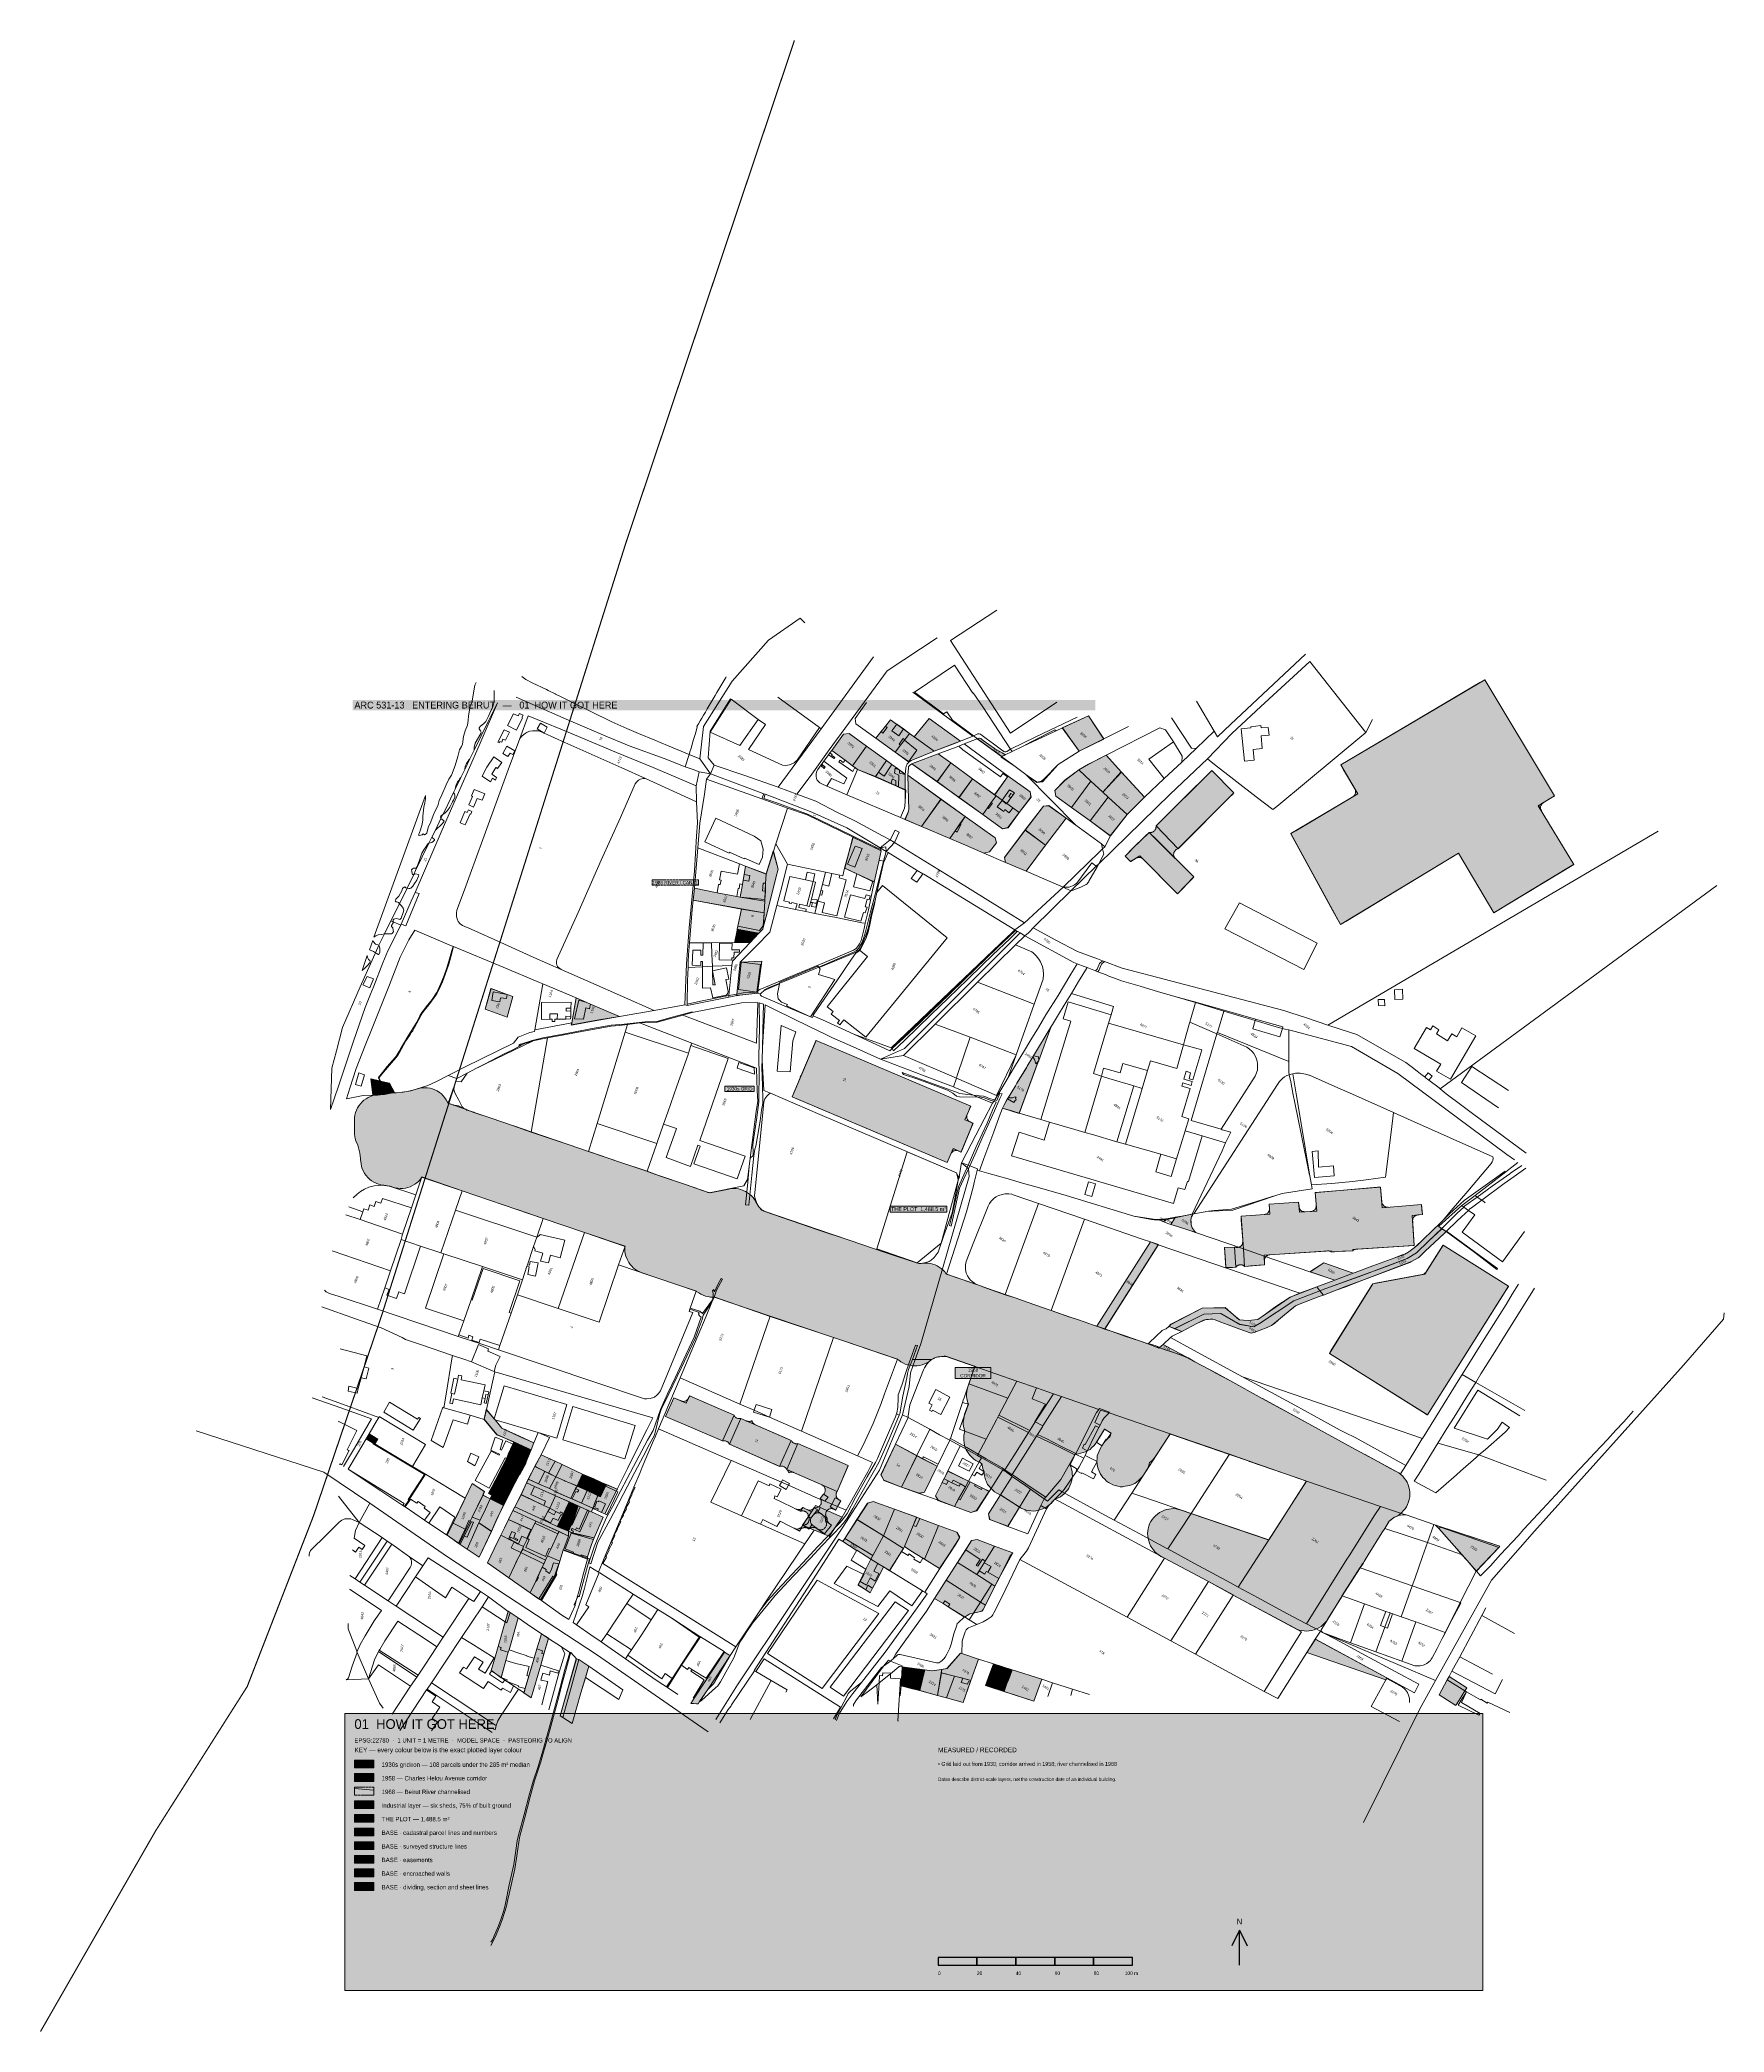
# Model space of a CAD drawing. Header units: metres. Extents: x -334221 to -333355, y -28172 to -27148.
import ezdxf

# ---------------------------------------------------------------- set-up
doc = ezdxf.new("R2010")
doc.units = ezdxf.units.M
doc.linetypes.add('DASHED', pattern=[1.524, 1.27, -0.254])
for name, color, linetype, lineweight, true_color in [('EB-01-HISTORY-1930S-GRID', 7, 'CONTINUOUS', 18, 0x8a7358), ('EB-01-HISTORY-1958-CORRIDOR', 7, 'CONTINUOUS', 18, 0xa24c42), ('EB-01-HISTORY-1968-RIVER', 7, 'DASHED', 18, 0x62705d), ('EB-01-HISTORY-INDUSTRIAL', 7, 'CONTINUOUS', 18, 0x151515), ('EB-BASE-CADASTRAL-AREA', 7, 'CONTINUOUS', 9, 0x8a8d90), ('EB-BASE-DIVIDING', 7, 'CONTINUOUS', 18, 0xc8bcac), ('EB-BASE-EASEMENTS', 7, 'CONTINUOUS', 18, 0x71806b), ('EB-BASE-ENCROACHED', 7, 'CONTINUOUS', 18, 0x725d47), ('EB-BASE-PARCEL-NUMBERS', 7, 'CONTINUOUS', 9, 0x8a8d90), ('EB-BASE-PARCELS', 7, 'CONTINUOUS', 18, 0x8a8d90), ('EB-BASE-SECTIONS', 7, 'CONTINUOUS', 9, 0xded8cf), ('EB-BASE-SHEETS', 7, 'CONTINUOUS', 9, 0xded8cf), ('EB-BASE-STRUCTURES', 7, 'CONTINUOUS', 18, 0x4e504d), ('EB-KEY-BACKGROUND', 7, 'CONTINUOUS', 0, 0xf4f2ed), ('EB-KEY-SCALE', 7, 'CONTINUOUS', 25, 0x151515), ('EB-KEY-TEXT', 7, 'CONTINUOUS', 13, 0x151515), ('EB-PLOT-OUTLINE', 7, 'CONTINUOUS', 18, 0x151515), ('EB-TITLE', 7, 'CONTINUOUS', 25, 0x151515)]:
    doc.layers.add(name, color=color, linetype=linetype, lineweight=lineweight, true_color=true_color)
doc.styles.add('OD-INTER', font='Inter.ttf')

msp = doc.modelspace()

# ---------------------------------------------------------------- hatches: boundary and pattern name
at = {"layer": 'EB-01-HISTORY-1930S-GRID', "transparency": 33554630}
for points in [[(-333771.4, -27505.8), (-333763.6, -27496.4), (-333747.6, -27508), (-333750.1, -27509), (-333761, -27513.2), (-333771.4, -27505.8)], [(-333681.7, -27494.9), (-333673.8, -27506.9), (-333686.5, -27513.2), (-333695.2, -27501.1), (-333681.7, -27494.9)], [(-333804.7, -27504), (-333795.8, -27510.6), (-333803.1, -27520.6), (-333806.8, -27517.8), (-333813.7, -27512.8), (-333807.7, -27504.4), (-333804.7, -27504)], [(-333776.2, -27507.3), (-333776.3, -27507.4), (-333778.3, -27510), (-333781.2, -27513.6), (-333791.1, -27506.5), (-333788.4, -27503.1), (-333786.1, -27500.2), (-333783.5, -27497), (-333780.4, -27499.2), (-333776.8, -27501.8), (-333773.7, -27504), (-333776.2, -27507.3)], [(-333776.3, -27507.4), (-333776.2, -27507.3), (-333773.7, -27504), (-333771.4, -27505.8), (-333761, -27513.2), (-333772, -27517.5), (-333772.9, -27517.9), (-333773.5, -27518.3), (-333774.1, -27518.8), (-333774.3, -27518.5), (-333781.2, -27513.6), (-333778.3, -27510), (-333776.3, -27507.4)], [(-333726.3, -27515.9), (-333739, -27506.8), (-333738.8, -27506.8), (-333738.1, -27506.5), (-333737.8, -27506.5), (-333737.1, -27506.6), (-333735.8, -27507.7), (-333730, -27511.7), (-333726.2, -27514), (-333724.4, -27515), (-333726.3, -27515.9)], [(-333803.1, -27520.6), (-333795.8, -27510.6), (-333785.5, -27518), (-333789.7, -27524), (-333791.3, -27526.3), (-333791.4, -27526.4), (-333800.4, -27522.5), (-333801.7, -27521.7), (-333801.9, -27521.4), (-333803.1, -27520.6)], [(-333759.6, -27528.8), (-333772.6, -27519.7), (-333772.1, -27519.4), (-333771.4, -27519.2), (-333770.8, -27518.9), (-333759, -27514.5), (-333752.5, -27519.2), (-333759.6, -27528.8)], [(-333681.8, -27519.8), (-333672.6, -27515.2), (-333664.9, -27523.8), (-333674.3, -27534.2), (-333680.5, -27528.5), (-333686.7, -27522.7), (-333681.8, -27519.8)], [(-333791.3, -27526.3), (-333789.7, -27524), (-333785.5, -27518), (-333782.8, -27519.9), (-333779.9, -27522.1), (-333775.9, -27525), (-333775.9, -27529), (-333775.9, -27532.9), (-333775.9, -27533), (-333779.4, -27531.6), (-333780.5, -27531.1), (-333780.8, -27531), (-333783.1, -27530), (-333791.4, -27526.4), (-333791.3, -27526.3)], [(-333774.6, -27525.5), (-333757.6, -27537.8), (-333767.5, -27551.9), (-333776.1, -27548.2), (-333774.7, -27545.1), (-333774.3, -27544), (-333774.1, -27542.9), (-333774.2, -27538), (-333774.6, -27525.5)], [(-333748.4, -27536.9), (-333759.6, -27528.8), (-333752.5, -27519.2), (-333741.4, -27527.4), (-333748.4, -27536.9)], [(-333730, -27535.5), (-333723.3, -27526.3), (-333723, -27525.9), (-333711.7, -27534.1), (-333711.2, -27536.7), (-333717.3, -27544.7), (-333720.6, -27542.3), (-333723.7, -27540), (-333726.1, -27538.3), (-333729.2, -27536.1), (-333730, -27535.5)], [(-333686.7, -27522.7), (-333680.5, -27528.5), (-333690.5, -27542.1), (-333698.6, -27536.2), (-333699, -27533.4), (-333693.9, -27528.1), (-333686.7, -27522.7)], [(-333674.3, -27534.2), (-333664.9, -27523.8), (-333653, -27536.8), (-333661.9, -27545.7), (-333671.6, -27536.7), (-333674.3, -27534.2)], [(-333736.1, -27545.6), (-333748.4, -27536.9), (-333741.4, -27527.4), (-333730, -27535.5), (-333729.2, -27536.1), (-333731.7, -27539.5), (-333733.6, -27542.2), (-333736.1, -27545.6)], [(-333733.6, -27542.2), (-333731.7, -27539.5), (-333729.2, -27536.1), (-333726.1, -27538.3), (-333723.7, -27540), (-333720.6, -27542.3), (-333717.3, -27544.7), (-333723.2, -27552.4), (-333726, -27553), (-333736.1, -27545.6), (-333733.6, -27542.2)], [(-333680.5, -27528.5), (-333674.3, -27534.2), (-333671.6, -27536.7), (-333680.8, -27549), (-333690.5, -27542.1), (-333680.5, -27528.5)], [(-333671.6, -27536.7), (-333661.9, -27545.7), (-333670.6, -27556.6), (-333680.8, -27549), (-333671.6, -27536.7)], [(-333757.6, -27537.8), (-333745.1, -27546.7), (-333747.7, -27550.6), (-333750.2, -27554), (-333753, -27558), (-333767.5, -27551.9), (-333757.6, -27537.8)], [(-333750.2, -27554), (-333747.7, -27550.6), (-333745.1, -27546.7), (-333729.7, -27557.6), (-333729.1, -27560.3), (-333732.6, -27564.9), (-333735.6, -27565.6), (-333739.9, -27563.7), (-333747.3, -27560.4), (-333753, -27558), (-333750.2, -27554)], [(-333702.1, -27541.2), (-333693.3, -27547.5), (-333703.8, -27561.5), (-333714.3, -27553.6), (-333704.9, -27541.4), (-333702.1, -27541.2)], [(-333791.9, -27580.4), (-333792.7, -27580.1), (-333800.8, -27576.2), (-333807, -27573.3), (-333802.8, -27557.3), (-333788.3, -27564.3), (-333789.4, -27569.1), (-333791.9, -27580.4)], [(-333725, -27567.8), (-333714.3, -27553.6), (-333703.8, -27561.5), (-333713.8, -27574.8), (-333724.4, -27570.4), (-333725, -27567.8)], [(-333847.4, -27576.2), (-333843.8, -27564.6), (-333841.2, -27573.8), (-333842.4, -27578.3), (-333846.9, -27596.2), (-333848.9, -27603.8), (-333848.8, -27602.9), (-333848.5, -27596.3), (-333848.1, -27590.3), (-333848.1, -27589.4), (-333847.8, -27585.1), (-333847.7, -27581), (-333847.4, -27576.2)], [(-333847.7, -27581), (-333847.8, -27585.1), (-333848.1, -27589.4), (-333848.1, -27590.3), (-333860.8, -27588.1), (-333859.6, -27581.6), (-333859.3, -27579.5), (-333858.7, -27576.6), (-333858, -27572.2), (-333847.4, -27576.2), (-333847.7, -27581)], [(-333848.1, -27590.3), (-333848.5, -27596.3), (-333860.2, -27594.2), (-333884.9, -27589.8), (-333884.3, -27583.6), (-333872.6, -27585.9), (-333862.5, -27587.8), (-333860.8, -27588.1), (-333848.1, -27590.3)], [(-333848.8, -27602.9), (-333848.9, -27603.8), (-333849.2, -27604.6), (-333851.2, -27606.6), (-333862.3, -27604.7), (-333862, -27603.1), (-333860.2, -27594.2), (-333848.5, -27596.3), (-333848.8, -27602.9)], [(-333862.3, -27605.1), (-333862.3, -27604.7), (-333851.2, -27606.6), (-333855.7, -27611.5), (-333863.6, -27611.5), (-333863.5, -27610.9), (-333862.3, -27605.1)], [(-333860.8, -27621.6), (-333860.2, -27621.6), (-333849.6, -27621), (-333851.7, -27636.4), (-333851.8, -27637), (-333851.8, -27637.6), (-333861.1, -27638.5), (-333862.6, -27638.9), (-333862.6, -27638.1), (-333860.8, -27621.6)], [(-333988.8, -27635.1), (-333980.5, -27638.2), (-333977.7, -27639.3), (-333980.6, -27649.9), (-333991.9, -27645.8), (-333988.8, -27635.1)], [(-333947.4, -27652.9), (-333945.1, -27639.9), (-333939.6, -27642.4), (-333937.7, -27643.2), (-333922.9, -27649.5), (-333933.4, -27651.3), (-333947.5, -27653.8), (-333947.4, -27652.9)], [(-333717.4, -27699.3), (-333720.7, -27698.3), (-333726, -27696.6), (-333725.3, -27695.2), (-333723.3, -27691.7), (-333723, -27691.4), (-333721.7, -27689.1), (-333719.3, -27685.2), (-333718.5, -27683.8), (-333713.6, -27675.9), (-333713.2, -27675.1), (-333710.3, -27670.2), (-333710, -27669.8), (-333700.9, -27654.7), (-333707.3, -27672.1), (-333707.6, -27672.8), (-333717.4, -27699.3)], [(-334041, -27683.7), (-334038.5, -27688.6), (-334043.7, -27689.6), (-334049.5, -27690), (-334050.5, -27681.6), (-334046.1, -27682.7), (-334045.7, -27682.7), (-334041, -27683.7)], [(-333635.9, -27757.4), (-333639.4, -27756.4), (-333637.4, -27753.2), (-333637.4, -27753), (-333637.1, -27752.6), (-333633.8, -27752.2), (-333628.5, -27751.1), (-333628, -27751), (-333628.3, -27751.7), (-333628.7, -27752.5), (-333628.9, -27753.2), (-333629.1, -27754.2), (-333629, -27755.1), (-333629, -27756.1), (-333628.9, -27756.7), (-333628.7, -27757.2), (-333628.4, -27758.1), (-333628.1, -27758.7), (-333627.6, -27759.3), (-333627.2, -27760), (-333626.6, -27760.5), (-333630.2, -27759.3), (-333635.9, -27757.4)], [(-333555.1, -27785), (-333555.1, -27785), (-333545.7, -27781.5), (-333544.7, -27781.1), (-333535.5, -27777.7), (-333531.8, -27776.3), (-333528, -27774.9), (-333524.2, -27773.5), (-333520.5, -27772.2), (-333519.2, -27771.6), (-333518.1, -27771.1), (-333517.1, -27770.4), (-333514.3, -27768.5), (-333512.6, -27767), (-333510.9, -27765.3), (-333503.9, -27758.5), (-333502.2, -27756.9), (-333501.7, -27757.3), (-333501.6, -27757.4), (-333500.1, -27758.6), (-333506.9, -27765), (-333513.1, -27771), (-333517.9, -27773.9), (-333528.5, -27778), (-333542.8, -27783.2), (-333559.7, -27789.4), (-333562.8, -27790.6), (-333564.3, -27788.5), (-333563, -27788), (-333555.1, -27785)], [(-333554.5, -27790.2), (-333561, -27792.7), (-333562.8, -27790.6), (-333559.7, -27789.4), (-333542.8, -27783.2), (-333528.5, -27778), (-333517.9, -27773.9), (-333513.1, -27771), (-333506.9, -27765), (-333500.1, -27758.6), (-333497.9, -27760.1), (-333498.9, -27761), (-333503.8, -27765.6), (-333506.2, -27767.9), (-333508.6, -27770.1), (-333511.6, -27773), (-333512.3, -27773.6), (-333513.8, -27774.5), (-333516, -27775.6), (-333516.6, -27775.8), (-333541.3, -27785.3), (-333550.1, -27788.5), (-333554.5, -27790.2)], [(-333677.5, -27808.7), (-333649.9, -27765.4), (-333645.8, -27766.7), (-333673.4, -27810.2), (-333677.5, -27808.7)], [(-333555.1, -27785), (-333555.1, -27785), (-333567.8, -27780.7), (-333560.7, -27776.2), (-333545.7, -27781.5), (-333555.1, -27785)], [(-333572.7, -27791.6), (-333564.3, -27788.5), (-333562.8, -27790.6), (-333576.2, -27795.6), (-333593.9, -27807.4), (-333596.7, -27809), (-333604, -27807.7), (-333613.8, -27802.2), (-333622.5, -27802.5), (-333637.5, -27810), (-333639.8, -27809), (-333640.5, -27808.8), (-333639.4, -27807.7), (-333623.3, -27799.4), (-333611.5, -27799.1), (-333604.2, -27805.4), (-333602.1, -27805.6), (-333599.7, -27805.7), (-333594.6, -27805.3), (-333590.8, -27802.6), (-333585.9, -27799), (-333578.1, -27793.7), (-333572.7, -27791.6)], [(-333626, -27807.4), (-333633.8, -27811.5), (-333637.5, -27810), (-333622.5, -27802.5), (-333613.8, -27802.2), (-333604, -27807.7), (-333596.7, -27809), (-333593.9, -27807.4), (-333576.2, -27795.6), (-333562.8, -27790.6), (-333561, -27792.7), (-333563.2, -27793.5), (-333570.7, -27796.3), (-333572.9, -27797.2), (-333574.5, -27797.9), (-333575.4, -27798.3), (-333576.3, -27799.1), (-333580.9, -27802.9), (-333584.1, -27805.5), (-333586.1, -27807.3), (-333587.7, -27808.3), (-333588.8, -27808.9), (-333589.9, -27809.3), (-333593.4, -27810.7), (-333596.5, -27812), (-333597.4, -27812.2), (-333598.1, -27812.3), (-333598.7, -27812.1), (-333604, -27810.2), (-333609.9, -27808), (-333613.7, -27806.6), (-333616.7, -27805.5), (-333617.9, -27805.1), (-333619, -27805.1), (-333620.1, -27805.2), (-333621.2, -27805.3), (-333622.6, -27805.6), (-333626, -27807.4)], [(-333635.2, -27822.5), (-333630.5, -27825), (-333633, -27824), (-333639.5, -27821.7), (-333642.7, -27820.6), (-333645.3, -27819.7), (-333643.4, -27818.1), (-333635.2, -27822.5)], [(-333966.8, -27868.7), (-333968.2, -27872.2), (-333977.2, -27868.3), (-333985.9, -27864.4), (-333992.4, -27856.5), (-333991.3, -27851.6), (-333987.3, -27856.4), (-333986.8, -27856.8), (-333983.4, -27861.1), (-333974.2, -27865.4), (-333966.8, -27868.7)], [(-334049.4, -27868.8), (-334053.1, -27866.6), (-334051.5, -27864), (-334047, -27866.7), (-334048.6, -27869.2), (-334049.4, -27868.8)], [(-333981, -27876.7), (-333980.1, -27874.7), (-333980, -27874.5), (-333971, -27878.7), (-333974.3, -27884.9), (-333977.7, -27883.3), (-333982.2, -27881.2), (-333983, -27880.8), (-333981, -27876.7)], [(-333980, -27874.5), (-333977.7, -27869.4), (-333977.2, -27868.3), (-333968.2, -27872.2), (-333971, -27878.7), (-333980, -27874.5)], [(-333955.9, -27878.1), (-333952.3, -27879.8), (-333955.6, -27886.1), (-333959.1, -27884.3), (-333959.4, -27884.2), (-333961.1, -27883.4), (-333966.3, -27880.8), (-333963.1, -27874.8), (-333955.9, -27878.1)], [(-333781, -27869.4), (-333769.9, -27875.3), (-333777.8, -27891.4), (-333786.9, -27888), (-333788.4, -27885.1), (-333781, -27869.4)], [(-333777.8, -27891.4), (-333769.9, -27875.3), (-333767, -27876.8), (-333759.6, -27880.6), (-333766.1, -27894), (-333768.8, -27894.6), (-333777.8, -27891.4)], [(-333978.3, -27892.7), (-333982.3, -27890.5), (-333984, -27889.7), (-333986.7, -27888.2), (-333983.8, -27882.5), (-333983, -27880.8), (-333982.2, -27881.2), (-333977.7, -27883.3), (-333974.3, -27884.9), (-333975.1, -27886.5), (-333978.3, -27892.7)], [(-333959.1, -27884.3), (-333955.6, -27886.1), (-333958.9, -27892.2), (-333964.4, -27889.8), (-333969.7, -27887.3), (-333966.3, -27880.8), (-333961.1, -27883.4), (-333959.4, -27884.2), (-333959.1, -27884.3)], [(-333944.6, -27890.8), (-333948.9, -27889), (-333950.8, -27888.3), (-333951.3, -27888.1), (-333955.6, -27886.1), (-333952.3, -27879.8), (-333941.8, -27884.7), (-333944.6, -27890.8)], [(-333944.6, -27890.8), (-333941.8, -27884.7), (-333936.2, -27887.3), (-333939.1, -27893.4), (-333939.3, -27893.3), (-333944.6, -27890.8)], [(-333756, -27887.1), (-333754.1, -27883.1), (-333743.4, -27888.3), (-333745, -27891.2), (-333748.6, -27897.5), (-333750.7, -27901.4), (-333759.2, -27898.3), (-333760.4, -27895.9), (-333757, -27889), (-333756.1, -27887.2), (-333756, -27887.1)], [(-333992.3, -27893.7), (-333993, -27895.5), (-333998.5, -27906.8), (-333999.6, -27908.9), (-334005.2, -27920.6), (-334005.7, -27920.2), (-334011.5, -27916.1), (-334008.4, -27909.9), (-334003, -27898.8), (-334002.2, -27897.1), (-333998.5, -27889.5), (-333992.3, -27893.7)], [(-333998.5, -27906.8), (-333993, -27895.5), (-333989.3, -27897.4), (-333991.7, -27902.7), (-333994.5, -27908.4), (-333995.1, -27909.8), (-334001.1, -27923.4), (-334004.7, -27920.9), (-334005.2, -27920.6), (-333999.6, -27908.9), (-333998.5, -27906.8)], [(-333981.6, -27898.9), (-333982.5, -27900.7), (-333986.5, -27898.8), (-333989.3, -27897.4), (-333988.5, -27895.5), (-333990.1, -27894.6), (-333988.4, -27891.4), (-333986.7, -27888.2), (-333984, -27889.7), (-333982.3, -27890.5), (-333978.3, -27892.7), (-333981.6, -27898.9)], [(-333962.1, -27908.3), (-333976.7, -27901.6), (-333973.4, -27895.4), (-333961.7, -27900.8), (-333958.7, -27902.2), (-333959.7, -27904), (-333961.8, -27907.9), (-333962.1, -27908.3)], [(-333955.8, -27895.9), (-333958.7, -27902.2), (-333961.7, -27900.8), (-333973.4, -27895.4), (-333970.6, -27889.3), (-333966.6, -27891.1), (-333964.2, -27892.2), (-333955.8, -27895.9)], [(-333937.2, -27904.2), (-333938.4, -27903.7), (-333939.3, -27903.2), (-333943.1, -27901.6), (-333944.1, -27901.1), (-333948.6, -27899), (-333955.8, -27895.9), (-333964.2, -27892.2), (-333966.6, -27891.1), (-333970.6, -27889.3), (-333969.7, -27887.3), (-333964.4, -27889.8), (-333958.9, -27892.2), (-333954.5, -27894.4), (-333947.9, -27897.3), (-333947.3, -27897.5), (-333942.3, -27899.7), (-333936.5, -27902.2), (-333937.2, -27904.2)], [(-333944.6, -27890.8), (-333945.3, -27892.3), (-333945.9, -27893.2), (-333947.9, -27897.3), (-333954.5, -27894.4), (-333958.9, -27892.2), (-333955.6, -27886.1), (-333951.3, -27888.1), (-333950.8, -27888.3), (-333948.9, -27889), (-333944.6, -27890.8)], [(-333936.5, -27902.2), (-333942.3, -27899.7), (-333947.3, -27897.5), (-333947.9, -27897.3), (-333945.9, -27893.2), (-333945.3, -27892.3), (-333944.6, -27890.8), (-333939.3, -27893.3), (-333939.1, -27893.4), (-333935.1, -27895.3), (-333934, -27895.9), (-333935.6, -27899.9), (-333936, -27901.1), (-333936.1, -27901.2), (-333936.5, -27902.2)], [(-333935.1, -27895.3), (-333939.1, -27893.4), (-333936.2, -27887.3), (-333932.1, -27889), (-333929.5, -27890.2), (-333929.8, -27890.9), (-333930.2, -27891), (-333932.6, -27896.5), (-333934, -27895.9), (-333935.1, -27895.3)], [(-333936.5, -27902.2), (-333936.1, -27901.2), (-333936, -27901.1), (-333935.6, -27899.9), (-333934, -27895.9), (-333932.6, -27896.5), (-333930.2, -27891), (-333929.8, -27890.9), (-333929.5, -27890.2), (-333923.9, -27892.5), (-333924.5, -27893.6), (-333930.4, -27905.2), (-333932, -27904.4), (-333934.1, -27903.4), (-333935.6, -27902.7), (-333936.5, -27902.2)], [(-333745, -27891.2), (-333743.4, -27888.3), (-333742.6, -27888.7), (-333739.9, -27890), (-333736.4, -27891.8), (-333732.8, -27893.5), (-333739.3, -27903.5), (-333742.2, -27904.5), (-333750.7, -27901.4), (-333748.6, -27897.5), (-333745, -27891.2)], [(-333727, -27895.4), (-333717.2, -27901.8), (-333723.2, -27911.5), (-333732.6, -27908.1), (-333733.2, -27905.2), (-333727, -27895.4)], [(-333988.6, -27914.2), (-333995.1, -27909.8), (-333994.5, -27908.4), (-333991.7, -27902.7), (-333989.3, -27897.4), (-333986.5, -27898.8), (-333982.5, -27900.7), (-333986.2, -27908.7), (-333988.6, -27914.2)], [(-333977.7, -27903.4), (-333965.8, -27908.9), (-333966.4, -27910.1), (-333968, -27913.4), (-333968.4, -27913.2), (-333979.9, -27908), (-333977.7, -27903.4)], [(-333949.1, -27914.1), (-333949, -27916.6), (-333954, -27914.2), (-333965.8, -27908.9), (-333977.7, -27903.4), (-333976.7, -27901.6), (-333962.1, -27908.3), (-333954.9, -27911.7), (-333953.3, -27912.3), (-333949.1, -27914.1)], [(-333954.9, -27911.7), (-333962.1, -27908.3), (-333961.8, -27907.9), (-333959.7, -27904), (-333958.7, -27902.2), (-333955.8, -27895.9), (-333948.6, -27899), (-333949, -27899.6), (-333952, -27905.8), (-333954.9, -27911.7)], [(-333953.3, -27912.3), (-333954.9, -27911.7), (-333952, -27905.8), (-333948.6, -27908), (-333946.3, -27908.1), (-333947.1, -27910.8), (-333947.6, -27910.9), (-333949.1, -27914.1), (-333953.3, -27912.3)], [(-333948.6, -27899), (-333944.1, -27901.1), (-333946.3, -27908.1), (-333948.6, -27908), (-333952, -27905.8), (-333949, -27899.6), (-333948.6, -27899)], [(-333935.9, -27917.5), (-333947.1, -27915.1), (-333949.1, -27914.1), (-333947.6, -27910.9), (-333947.1, -27910.8), (-333946.3, -27908.1), (-333944.1, -27901.1), (-333943.1, -27901.6), (-333939.3, -27903.2), (-333938.4, -27903.7), (-333937.2, -27904.2), (-333931.3, -27906.9), (-333935.9, -27917.5)], [(-333808.4, -27906.8), (-333811.9, -27912.1), (-333814.9, -27916.7), (-333815.5, -27916.5), (-333821.7, -27913.9), (-333822.8, -27913.5), (-333825, -27912.5), (-333828.7, -27910.9), (-333825.7, -27906.5), (-333824.2, -27904.1), (-333822.8, -27902), (-333822, -27900.8), (-333819.6, -27901.9), (-333808.4, -27906.8)], [(-333781.4, -27902.8), (-333787.2, -27916.5), (-333800.7, -27908.1), (-333795.2, -27899.7), (-333792.5, -27898.8), (-333781.4, -27902.8)], [(-333787.2, -27916.5), (-333781.4, -27902.8), (-333770, -27906.9), (-333771.8, -27911.2), (-333776.4, -27922), (-333776.9, -27922.9), (-333787.2, -27916.5)], [(-333988.6, -27914.2), (-333995, -27927.5), (-334001.1, -27923.4), (-333995.1, -27909.8), (-333988.6, -27914.2)], [(-333972.6, -27923.3), (-333973.5, -27925), (-333973.6, -27925.2), (-333975.6, -27929.3), (-333976.8, -27931.8), (-333979.7, -27938.1), (-333990.7, -27930.4), (-333987.3, -27923.2), (-333983.8, -27916.1), (-333981.8, -27917.2), (-333979.9, -27918.1), (-333979.2, -27918.5), (-333977, -27919.6), (-333976.9, -27919.7), (-333975.3, -27920.5), (-333974.7, -27920.8), (-333972.1, -27922), (-333972.6, -27923.3)], [(-333970.3, -27918.2), (-333972.1, -27922), (-333974.7, -27920.8), (-333975.3, -27920.5), (-333976.9, -27919.7), (-333977, -27919.6), (-333979.2, -27918.5), (-333979.9, -27918.1), (-333981.8, -27917.2), (-333983.8, -27916.1), (-333982, -27912.4), (-333979.9, -27908), (-333968.4, -27913.2), (-333968, -27913.4), (-333970.1, -27917.9), (-333970.3, -27918.2)], [(-333959.8, -27926.7), (-333960.8, -27928.9), (-333972.6, -27923.3), (-333972.1, -27922), (-333970.3, -27918.2), (-333970.1, -27917.9), (-333968, -27913.4), (-333966.4, -27910.1), (-333965.8, -27908.9), (-333954, -27914.2), (-333954.6, -27915.5), (-333958.2, -27923.3), (-333959.8, -27926.7)], [(-333953.5, -27929.4), (-333959.8, -27926.7), (-333958.2, -27923.3), (-333954.6, -27915.5), (-333954, -27914.2), (-333949, -27916.6), (-333951.7, -27923.6), (-333951.8, -27923.8), (-333953.5, -27929.4)], [(-333949, -27916.6), (-333949.1, -27914.1), (-333947.1, -27915.1), (-333935.9, -27917.5), (-333936.2, -27918.3), (-333937.2, -27920.9), (-333939.2, -27927.3), (-333939.3, -27928), (-333939.3, -27928.4), (-333951.8, -27923.8), (-333951.7, -27923.6), (-333949, -27916.6)], [(-333787.2, -27916.5), (-333792.6, -27926.6), (-333807, -27917.8), (-333800.7, -27908.1), (-333787.2, -27916.5)], [(-333770, -27906.9), (-333768.5, -27907.5), (-333758.8, -27911.1), (-333762.4, -27920), (-333766, -27928.5), (-333766.9, -27928), (-333773, -27924.1), (-333776.4, -27922), (-333771.8, -27911.2), (-333770, -27906.9)], [(-333750.1, -27920.7), (-333758.2, -27933.3), (-333758.4, -27933.2), (-333766, -27928.5), (-333762.4, -27920), (-333758.8, -27911.1), (-333749.4, -27914.6), (-333747.8, -27917.1), (-333748, -27917.5), (-333750.1, -27920.7)], [(-333501.7, -27912.7), (-333503.3, -27911), (-333470.2, -27921.8), (-333470.8, -27922.4), (-333482.3, -27934.6), (-333487.1, -27929.2), (-333489.8, -27926), (-333492.3, -27923.2), (-333501.7, -27912.7)], [(-333960.8, -27928.9), (-333961.8, -27931), (-333962.6, -27932.6), (-333965, -27937.7), (-333965.9, -27939.7), (-333968.7, -27945.8), (-333979.7, -27938.1), (-333976.8, -27931.8), (-333975.6, -27929.3), (-333973.6, -27925.2), (-333973.5, -27925), (-333972.6, -27923.3), (-333960.8, -27928.9)], [(-333807, -27917.8), (-333792.6, -27926.6), (-333793.6, -27928.5), (-333800.9, -27923.9), (-333801.1, -27923.8), (-333808.1, -27919.3), (-333807, -27917.8)], [(-333792.6, -27926.6), (-333787.2, -27916.5), (-333776.9, -27922.9), (-333777.9, -27924.5), (-333784, -27934.4), (-333787.1, -27932.4), (-333790, -27930.6), (-333793.6, -27928.5), (-333792.6, -27926.6)], [(-333739, -27918.4), (-333730.1, -27921.7), (-333734.8, -27929.4), (-333735.4, -27930.3), (-333738, -27934.4), (-333738, -27934.6), (-333739.1, -27936.4), (-333749, -27930.1), (-333744.8, -27923.5), (-333741.8, -27918.9), (-333739, -27918.4)], [(-333729.8, -27942.4), (-333731.4, -27941.3), (-333739.1, -27936.4), (-333738, -27934.6), (-333738, -27934.4), (-333735.4, -27930.3), (-333734.8, -27929.4), (-333730.1, -27921.7), (-333720.7, -27925.2), (-333721.4, -27926), (-333721.9, -27926.8), (-333722.5, -27927.8), (-333727.8, -27938.5), (-333729.8, -27942.4)], [(-333956.5, -27937.5), (-333963.4, -27949.3), (-333964.4, -27948.9), (-333968.7, -27945.8), (-333965.9, -27939.7), (-333965, -27937.7), (-333962.6, -27932.6), (-333961.8, -27931), (-333960.8, -27928.9), (-333959.8, -27926.7), (-333953.5, -27929.4), (-333955.4, -27935.9), (-333956.5, -27937.5)], [(-333790, -27930.6), (-333787.1, -27932.4), (-333788.4, -27934.9), (-333790.9, -27939.9), (-333792.7, -27943.3), (-333793.9, -27945.7), (-333796.2, -27944.2), (-333800.2, -27941.8), (-333797.5, -27936.4), (-333797.4, -27936.1), (-333797.3, -27936), (-333796.2, -27933.7), (-333796.2, -27933.6), (-333793.6, -27928.5), (-333790, -27930.6)], [(-333731.4, -27941.3), (-333729.8, -27942.4), (-333734.7, -27952.1), (-333737.2, -27950.5), (-333754.9, -27939.3), (-333749, -27930.1), (-333739.1, -27936.4), (-333731.4, -27941.3)], [(-333737.2, -27950.5), (-333734.7, -27952.1), (-333735.9, -27954.4), (-333736.2, -27954.8), (-333736.6, -27955.1), (-333738.6, -27955.7), (-333740.8, -27956.2), (-333742.7, -27956.6), (-333743.3, -27956.9), (-333745.5, -27958.2), (-333753.9, -27953), (-333756.5, -27951.3), (-333760.9, -27948.6), (-333754.9, -27939.3), (-333737.2, -27950.5)], [(-333981.6, -27960.7), (-333980, -27955.2), (-333979, -27955.9), (-333975, -27958.6), (-333978.6, -27971.5), (-333979.6, -27975.1), (-333980, -27976.3), (-333981.2, -27980.6), (-333983.7, -27989.4), (-333988.5, -27985.9), (-333988.8, -27985.6), (-333986.9, -27979.3), (-333985.2, -27973.3), (-333981.6, -27960.7)], [(-333972, -27997.1), (-333971.3, -27994.8), (-333969.4, -27988.5), (-333966.7, -27979.4), (-333965.3, -27974.5), (-333964.3, -27971.3), (-333963, -27966.8), (-333959.3, -27969.1), (-333961.7, -27977.3), (-333963.3, -27983), (-333968.2, -27999.7), (-333972, -27997.1)], [(-333868.9, -27976.2), (-333866.6, -27977.6), (-333866, -27977.9), (-333877.5, -27995.5), (-333878.6, -27997.1), (-333881.7, -28001.7), (-333882.4, -28002.8), (-333883.3, -28002.8), (-333884.8, -28002.6), (-333884.9, -28002.6), (-333886.2, -28002.6), (-333884.4, -27999.9), (-333868.9, -27976.2)], [(-333746.8, -27977), (-333738.3, -27979.8), (-333742.2, -27990.8), (-333746.5, -27989.6), (-333750.7, -27988.6), (-333757.4, -27986.8), (-333757.2, -27985.2), (-333754.4, -27984.7), (-333747.6, -27976.7), (-333746.8, -27977)], [(-333565.1, -27969.6), (-333528.3, -27989.5), (-333528.5, -27989.9), (-333528.8, -27990.4), (-333569.5, -27976.5), (-333565.1, -27969.6)], [(-333945.1, -27979.7), (-333943.7, -27980), (-333938.6, -27983.4), (-333940.3, -27989.4), (-333942.7, -27997.1), (-333947.1, -28013), (-333952, -28009.9), (-333953.4, -28009), (-333945.1, -27979.7)], [(-333777.5, -27983.8), (-333776.4, -27983.9), (-333765.9, -27985.3), (-333768.5, -27996), (-333773.6, -27994.7), (-333778.1, -27993.4), (-333778.1, -27993), (-333777.9, -27992.1), (-333777.7, -27987.4), (-333777.5, -27983.8)], [(-333761, -27985.7), (-333757.2, -27985.2), (-333757.4, -27986.8), (-333759.3, -27998.5), (-333768.5, -27996), (-333765.9, -27985.3), (-333762.2, -27985.8), (-333761, -27985.7)], [(-333759.3, -27998.5), (-333757.4, -27986.8), (-333750.7, -27988.6), (-333746.5, -27989.6), (-333742.2, -27990.8), (-333742.5, -27991.8), (-333746.2, -28002.2), (-333754.8, -27999.8), (-333759.3, -27998.5)], [(-333722.9, -27990.4), (-333723.7, -27992.3), (-333725.7, -27991.8), (-333728.6, -27990.9), (-333733.3, -27989.7), (-333730.6, -27982.3), (-333721, -27985.4), (-333722.3, -27988.7), (-333722.9, -27990.4)], [(-333705.8, -27990.2), (-333709.9, -28001.5), (-333725.1, -27996.5), (-333723.7, -27992.3), (-333722.9, -27990.4), (-333722.3, -27988.7), (-333721, -27985.4), (-333705.8, -27990.2)], [(-333723.7, -27992.3), (-333725.1, -27996.5), (-333728.3, -27995.5), (-333730, -27994.9), (-333734.7, -27993.4), (-333733.3, -27989.7), (-333728.6, -27990.9), (-333725.7, -27991.8), (-333723.7, -27992.3)], [(-333487.3, -27994.6), (-333488.3, -27996.2), (-333490.4, -27999.5), (-333492.7, -28003.3), (-333492.9, -28003.6), (-333501.4, -27998.2), (-333497.4, -27990.4), (-333496.4, -27988.7), (-333487.3, -27994.6)]]:
    msp.add_hatch(color=256, dxfattribs=at).paths.add_polyline_path(points)
at = {"layer": 'EB-01-HISTORY-1930S-GRID', "transparency": 33554656}
msp.add_hatch(color=256, dxfattribs=at).paths.add_polyline_path([(-334059.1, -28035.7), (-334049.1, -28035.7), (-334049.1, -28031.7), (-334059.1, -28031.7)])
at = {"layer": 'EB-01-HISTORY-1958-CORRIDOR', "transparency": 33554630}
msp.add_hatch(color=256, dxfattribs=at).paths.add_polyline_path([(-334024.4, -27732.1), (-334025.2, -27733.1), (-334026, -27734.1), (-334027, -27735), (-334028, -27735.7), (-334029.2, -27736.4), (-334030.4, -27737), (-334031.6, -27737.4), (-334032.9, -27737.8), (-334034.2, -27737.9), (-334035.5, -27737.9), (-334036.8, -27737.8), (-334038.1, -27737.6), (-334039.4, -27737.2), (-334040.7, -27736.8), (-334041, -27736.7), (-334041.3, -27736.7), (-334043.7, -27736.3), (-334044.2, -27736.2), (-334045.5, -27736), (-334046.8, -27735.7), (-334048, -27735.2), (-334049.2, -27734.6), (-334050.3, -27733.9), (-334051.4, -27733.2), (-334052.2, -27732.3), (-334053.1, -27731.3), (-334053.9, -27730.2), (-334054.5, -27729.1), (-334055.1, -27727.9), (-334055.5, -27726.6), (-334055.7, -27725.3), (-334055.8, -27724.1), (-334055.9, -27723.2), (-334056, -27722.5), (-334056.4, -27719.7), (-334056.5, -27719), (-334057.2, -27716.4), (-334057.4, -27715.7), (-334058.3, -27713.4), (-334058.7, -27712.3), (-334058.9, -27711.2), (-334059.1, -27710.1), (-334059.1, -27708.9), (-334059.1, -27702.7), (-334059, -27701.5), (-334058.9, -27700.2), (-334058.6, -27698.9), (-334058.1, -27697.7), (-334057.6, -27696.5), (-334056.9, -27695.4), (-334056, -27694.4), (-334055.1, -27693.4), (-334054.2, -27692.6), (-334053.1, -27691.9), (-334052, -27691.1), (-334050.8, -27690.6), (-334049.6, -27690.2), (-334048.3, -27689.9), (-334047, -27689.9), (-334044.1, -27689.6), (-334043.3, -27689.5), (-334040.2, -27689), (-334039.2, -27688.8), (-334038.3, -27688.7), (-334037.4, -27688.7), (-334034.6, -27688.4), (-334034, -27688.4), (-334030.5, -27687.8), (-334029.7, -27687.6), (-334026.7, -27686.7), (-334025.4, -27686.3), (-334024, -27686.1), (-334022.8, -27686.2), (-334021.5, -27686.2), (-334020.2, -27686.4), (-334018.9, -27686.7), (-334017.7, -27687.2), (-334016.5, -27687.8), (-334015.3, -27688.5), (-334014.3, -27689.3), (-334013.4, -27690.3), (-334012.6, -27691.3), (-334011.9, -27692.4), (-334011.2, -27693.6), (-334010.9, -27694.1), (-334010.8, -27694.2), (-334010.7, -27694.2), (-334008.4, -27695), (-334008.2, -27695.1), (-334007.9, -27695.1), (-334006.7, -27695.3), (-334005.6, -27695.5), (-334004.5, -27695.9), (-334003.4, -27696.4), (-334002.4, -27697), (-334001.9, -27697.2), (-334001.7, -27697.4), (-334001.3, -27697.6), (-333997.7, -27698.7), (-333997.6, -27698.8), (-333988.8, -27701.8), (-333977.3, -27705.7), (-333977.2, -27705.7), (-333968.2, -27708.8), (-333949.3, -27715.3), (-333938.7, -27718.9), (-333938.6, -27718.9), (-333922.6, -27724.4), (-333908.7, -27729), (-333908.5, -27729.2), (-333902.2, -27731.4), (-333902.1, -27731.5), (-333889.5, -27735.7), (-333877, -27740), (-333876.7, -27740), (-333876.3, -27740.1), (-333866.7, -27738.2), (-333865.4, -27738), (-333864.1, -27737.9), (-333862.8, -27738), (-333861.6, -27738.1), (-333860.4, -27738.5), (-333859.2, -27738.9), (-333858.1, -27739.4), (-333857, -27740.1), (-333856, -27740.8), (-333855, -27741.7), (-333854.2, -27742.6), (-333853.4, -27743.6), (-333852.7, -27744.7), (-333852.3, -27745.6), (-333852.1, -27746), (-333851.4, -27747), (-333851.2, -27747.4), (-333851, -27747.6), (-333849.9, -27748.8), (-333849.6, -27749), (-333849.4, -27749.1), (-333848.4, -27749.6), (-333848.2, -27749.7), (-333847.9, -27749.8), (-333820.9, -27759), (-333804.8, -27764.5), (-333786.2, -27770.8), (-333770.1, -27776.1), (-333769.4, -27776.3), (-333768.5, -27776.4), (-333768.5, -27776.4), (-333767.8, -27776.4), (-333767, -27776.3), (-333766.7, -27776.3), (-333765.5, -27776.3), (-333764.2, -27776.3), (-333763, -27776.5), (-333761.8, -27776.9), (-333760.6, -27777.2), (-333759.5, -27777.7), (-333758.5, -27778.4), (-333757.4, -27779.1), (-333756.5, -27779.9), (-333755.6, -27780.8), (-333754.9, -27781.9), (-333754.9, -27781.9), (-333754.5, -27782), (-333739.3, -27787.3), (-333739.2, -27787.3), (-333734.1, -27789.2), (-333724.6, -27792.5), (-333719.5, -27794.2), (-333719.4, -27794.2), (-333713.3, -27796.3), (-333701, -27800.6), (-333691.3, -27804), (-333691.2, -27804), (-333687.4, -27805.3), (-333683.5, -27806.7), (-333679.6, -27808), (-333677.6, -27808.7), (-333677.3, -27808.7), (-333673.5, -27810.2), (-333673.4, -27810.2), (-333669.6, -27811.4), (-333669.6, -27811.4), (-333663, -27813.8), (-333655.6, -27816.2), (-333651.3, -27817.7), (-333651, -27817.7), (-333650.9, -27817.7), (-333649.8, -27818), (-333648.6, -27818.3), (-333647.4, -27818.6), (-333646.2, -27819.2), (-333645.5, -27819.6), (-333645.3, -27819.7), (-333645, -27819.8), (-333642.7, -27820.6), (-333639.5, -27821.7), (-333639.4, -27821.7), (-333633.3, -27823.9), (-333632.5, -27824.2), (-333631.1, -27824.8), (-333629.9, -27825.4), (-333627, -27827), (-333623.4, -27828.9), (-333619.9, -27830.8), (-333619.8, -27830.8), (-333616.3, -27832.7), (-333609.1, -27836.6), (-333592.4, -27845.8), (-333592.3, -27845.8), (-333570.4, -27857.8), (-333546.3, -27871), (-333539.6, -27874.6), (-333539.5, -27874.6), (-333533, -27878.2), (-333526.8, -27881.6), (-333523.3, -27883.5), (-333522.2, -27884.1), (-333521.2, -27884.9), (-333520.2, -27885.8), (-333519.4, -27886.8), (-333518.6, -27887.8), (-333517.9, -27888.9), (-333517.4, -27890.2), (-333517, -27891.4), (-333516.7, -27892.6), (-333516.6, -27894), (-333516.5, -27895.3), (-333516.6, -27896.5), (-333516.9, -27897.8), (-333517.2, -27899), (-333517.7, -27900.3), (-333518.3, -27901.5), (-333519, -27902.5), (-333519.8, -27903.5), (-333520.7, -27904.5), (-333521.7, -27905.3), (-333522.8, -27906.1), (-333523.9, -27906.7), (-333524, -27906.7), (-333524.8, -27907.1), (-333525.1, -27907.3), (-333525.6, -27907.7), (-333526.1, -27908.2), (-333526.4, -27908.4), (-333526.9, -27908.8), (-333527.1, -27909), (-333527.3, -27909.2), (-333529.4, -27912.7), (-333530.9, -27914.9), (-333538, -27926.3), (-333538, -27926.3), (-333540, -27929.7), (-333540.4, -27930.3), (-333540.8, -27930.9), (-333542.1, -27932.8), (-333542.2, -27932.9), (-333551.3, -27947.2), (-333551.4, -27947.4), (-333558.7, -27959.2), (-333559.4, -27960.3), (-333560.3, -27961.2), (-333561.2, -27962.2), (-333562.2, -27963.1), (-333563.4, -27963.7), (-333564.5, -27964.3), (-333565.7, -27964.7), (-333567, -27965.1), (-333568.3, -27965.3), (-333569.6, -27965.4), (-333570.9, -27965.3), (-333572.2, -27965.2), (-333573.5, -27964.9), (-333574.7, -27964.4), (-333575.9, -27963.8), (-333607.4, -27946.9), (-333607.4, -27946.8), (-333620, -27940), (-333642.6, -27927.9), (-333642.7, -27927.9), (-333644.5, -27927), (-333645.5, -27926.3), (-333646.6, -27925.5), (-333647.6, -27924.6), (-333648.4, -27923.7), (-333649.2, -27922.6), (-333649.8, -27921.6), (-333650.4, -27920.3), (-333650.8, -27919.1), (-333651.1, -27917.9), (-333651.3, -27916.6), (-333651.4, -27915.3), (-333651.2, -27914), (-333651, -27912.8), (-333650.7, -27911.5), (-333650.3, -27910.3), (-333649.7, -27909.1), (-333649, -27908.1), (-333648.2, -27907), (-333647.3, -27906.1), (-333646.3, -27905.3), (-333645.2, -27904.5), (-333644.1, -27903.9), (-333643, -27903.4), (-333641.8, -27903), (-333640.5, -27902.7), (-333639.2, -27902.5), (-333637.9, -27902.4), (-333636.7, -27902.6), (-333635.4, -27902.9), (-333634.1, -27903.2), (-333629.1, -27905), (-333589.4, -27918.5), (-333589.1, -27918.5), (-333588.9, -27918.3), (-333569.9, -27888.5), (-333569.7, -27888.3), (-333570, -27888.2), (-333599, -27878.2), (-333599.1, -27878.1), (-333609.3, -27874.6), (-333639.5, -27864.2), (-333639.7, -27864.1), (-333639.9, -27864.3), (-333647.1, -27875.4), (-333647.9, -27876.5), (-333648.6, -27877.4), (-333649.6, -27878.3), (-333650.3, -27878.8), (-333650.5, -27879.6), (-333650.9, -27880.8), (-333651.4, -27882), (-333652.1, -27883.1), (-333653.4, -27885.2), (-333654.2, -27886.2), (-333655.1, -27887.2), (-333656, -27888), (-333657, -27888.9), (-333658, -27889.5), (-333659.3, -27890), (-333660.4, -27890.6), (-333661.6, -27890.8), (-333662.9, -27891), (-333664.2, -27891.2), (-333665.4, -27891.2), (-333666.7, -27890.9), (-333668, -27890.6), (-333669.2, -27890.2), (-333670.4, -27889.6), (-333671.4, -27889.1), (-333672.4, -27888.4), (-333673.4, -27887.4), (-333674.3, -27886.5), (-333675, -27885.5), (-333675.7, -27884.5), (-333676.3, -27883.3), (-333676.8, -27882.1), (-333677.1, -27880.9), (-333677.3, -27879.6), (-333677.4, -27878.3), (-333677.4, -27878.1), (-333677.3, -27876.7), (-333677.2, -27875.4), (-333676.8, -27874.1), (-333676.3, -27872.9), (-333675.8, -27871.7), (-333675.1, -27870.5), (-333674.7, -27869.8), (-333674.6, -27869.7), (-333673.8, -27868.7), (-333673, -27867.7), (-333672.1, -27866.7), (-333672.1, -27866.7), (-333671.7, -27866.3), (-333670.7, -27865.5), (-333670.6, -27865.2), (-333670.3, -27864), (-333670.2, -27863.7), (-333670.4, -27863.6), (-333673.2, -27861.8), (-333673.4, -27861.6), (-333673.6, -27861.9), (-333675.6, -27865), (-333677.5, -27868.2), (-333678.3, -27869.3), (-333679, -27870.2), (-333680, -27871.1), (-333680.9, -27872), (-333682.1, -27872.6), (-333683.2, -27873.2), (-333684.4, -27873.7), (-333685.6, -27874), (-333686.9, -27874.3), (-333688.2, -27874.4), (-333688.4, -27874.4), (-333688.6, -27874.5), (-333688.8, -27874.6), (-333689.1, -27875.3), (-333689.5, -27876.5), (-333689.7, -27876.9), (-333690, -27877.5), (-333690, -27877.5), (-333691.1, -27879.8), (-333691.1, -27879.9), (-333691.2, -27880), (-333691.1, -27880.3), (-333690.9, -27880.9), (-333690.5, -27882.2), (-333690.2, -27883.4), (-333690.1, -27884.6), (-333690, -27885.8), (-333690.2, -27887.2), (-333690.4, -27888.4), (-333690.8, -27889.6), (-333691.3, -27890.8), (-333691.8, -27891.9), (-333692.6, -27893), (-333693.4, -27893.9), (-333694.2, -27894.9), (-333695.2, -27895.7), (-333696.2, -27896.4), (-333697.4, -27897), (-333698.6, -27897.5), (-333699, -27897.6), (-333699.2, -27897.8), (-333701, -27899.8), (-333701.9, -27900.6), (-333702.9, -27901.4), (-333704, -27902.1), (-333705.2, -27902.6), (-333706.4, -27903), (-333707.6, -27903.4), (-333708.8, -27903.6), (-333710.1, -27903.7), (-333711.4, -27903.6), (-333712.7, -27903.5), (-333713.9, -27903.2), (-333715.1, -27902.8), (-333716.3, -27902.2), (-333717.4, -27901.6), (-333726.8, -27895.5), (-333727, -27895.4), (-333727.5, -27895.2), (-333727.8, -27895.1), (-333728.9, -27894.5), (-333730, -27893.8), (-333731.1, -27892.9), (-333732, -27892), (-333732.8, -27891), (-333733.6, -27890), (-333734.2, -27888.7), (-333734.7, -27887.6), (-333735, -27886.3), (-333735.3, -27885), (-333735.4, -27883.7), (-333735.4, -27883.5), (-333735.4, -27883.5), (-333735.8, -27882.3), (-333736.2, -27881.1), (-333736.4, -27879.9), (-333736.5, -27879.4), (-333736.7, -27879.3), (-333736.7, -27879.3), (-333737.8, -27878.6), (-333737.8, -27878.6), (-333738.6, -27878.2), (-333738.6, -27878.2), (-333739.6, -27877.7), (-333740.7, -27877), (-333741.7, -27876.1), (-333742.6, -27875.2), (-333743.3, -27874.3), (-333744, -27873.3), (-333744.6, -27872.2), (-333745.2, -27871), (-333745.5, -27869.8), (-333745.7, -27868.6), (-333745.9, -27867.3), (-333745.9, -27866), (-333745.8, -27864.8), (-333745.5, -27863.6), (-333745.4, -27863.1), (-333745.3, -27862.7), (-333745.3, -27862.7), (-333745.7, -27861.5), (-333746, -27860.2), (-333746.1, -27859), (-333746.1, -27857.7), (-333745.9, -27856.5), (-333745.7, -27855.2), (-333745.4, -27854), (-333743.6, -27849), (-333743.5, -27848.8), (-333743.7, -27848.3), (-333744, -27847.2), (-333744.3, -27846), (-333744.4, -27844.7), (-333744.5, -27843.5), (-333744.3, -27842.3), (-333744.1, -27841.1), (-333743.8, -27839.9), (-333743.3, -27838.5), (-333740.3, -27829.7), (-333740.2, -27829.3), (-333740.4, -27829.2), (-333754.6, -27824.3), (-333754.9, -27824.3), (-333755.2, -27824.2), (-333755.4, -27824.1), (-333756, -27824.1), (-333756.7, -27824.2), (-333757.3, -27824.2), (-333758.2, -27824.4), (-333759.1, -27824.5), (-333759.8, -27824.7), (-333760.7, -27825), (-333761.1, -27825.2), (-333761.3, -27825.3), (-333761.6, -27825.4), (-333762.3, -27825.8), (-333762.4, -27825.9), (-333762.6, -27826), (-333762.8, -27826.2), (-333763.8, -27827), (-333764.9, -27827.6), (-333766, -27828.1), (-333767.3, -27828.5), (-333768.5, -27828.9), (-333769.8, -27829.1), (-333771, -27829.1), (-333772.3, -27829.1), (-333773.6, -27828.8), (-333774.8, -27828.6), (-333776, -27828.2), (-333777.1, -27827.6), (-333778.2, -27827), (-333779.2, -27826.2), (-333779.6, -27826), (-333779.8, -27825.7), (-333780.1, -27825.6), (-333807.6, -27816.3), (-333807.7, -27816.2), (-333812.8, -27814.6), (-333812.9, -27814.6), (-333845.3, -27803.7), (-333845.3, -27803.7), (-333873.8, -27793.8), (-333874.2, -27793.6), (-333874.7, -27793.7), (-333874.8, -27793.7), (-333876.1, -27793.7), (-333877.4, -27793.5), (-333878.7, -27793.3), (-333879.9, -27792.8), (-333881.1, -27792.3), (-333882.1, -27791.6), (-333883.2, -27790.9), (-333883.5, -27790.7), (-333883.8, -27790.5), (-333911.3, -27781.2), (-333912.4, -27780.7), (-333913.6, -27780.2), (-333914.6, -27779.6), (-333915.6, -27778.8), (-333916.5, -27777.9), (-333917.3, -27777), (-333918, -27776), (-333918.6, -27775), (-333919.1, -27773.9), (-333919.5, -27772.7), (-333919.9, -27771.5), (-333920.1, -27770.3), (-333920.1, -27769), (-333920.1, -27767.8), (-333920.1, -27767.6), (-333920.4, -27767.5), (-333940.9, -27760.5), (-333962.1, -27753.4), (-333975.5, -27748.8), (-333975.6, -27748.8), (-334003.7, -27739.2), (-334003.7, -27739.2), (-334024.1, -27732.2), (-334024.4, -27732.1), (-334024.4, -27732.1)])
at = {"layer": 'EB-01-HISTORY-1958-CORRIDOR', "transparency": 33554656}
msp.add_hatch(color=256, dxfattribs=at).paths.add_polyline_path([(-334059.1, -28042.7), (-334049.1, -28042.7), (-334049.1, -28038.7), (-334059.1, -28038.7)])
at = {"layer": 'EB-01-HISTORY-1968-RIVER', "transparency": 33554656}
h = msp.add_hatch(dxfattribs=at)
h.set_pattern_fill('ANSI31', color=256, scale=2, angle=130)
h.paths.add_polyline_path([(-334059.1, -28049.7), (-334049.1, -28049.7), (-334049.1, -28045.7), (-334059.1, -28045.7)])
at = {"layer": 'EB-01-HISTORY-INDUSTRIAL', "transparency": 33554630}
for points in [[(-333556.1, -27595.2), (-333577.7, -27555.6), (-333577.7, -27555.6), (-333577.7, -27555.5), (-333577.6, -27555.5), (-333577.6, -27555.5), (-333575.2, -27554), (-333575.2, -27554), (-333544.2, -27535.6), (-333545.9, -27536.6), (-333545.6, -27536.4), (-333545.4, -27536.2), (-333545.2, -27536), (-333545, -27535.8), (-333544.9, -27535.6), (-333544.7, -27535.3), (-333544.6, -27535), (-333544.5, -27534.8), (-333544.5, -27534.5), (-333544.4, -27534.2), (-333544.4, -27533.9), (-333544.5, -27533.6), (-333544.5, -27533.3), (-333544.6, -27533), (-333544.7, -27532.8), (-333544.8, -27532.5), (-333544.3, -27533.4), (-333550.6, -27522.7), (-333550.6, -27522.7), (-333552.1, -27520.2), (-333552.1, -27520.2), (-333552.1, -27520.1), (-333480.6, -27477.9), (-333480.6, -27477.9), (-333478.1, -27476.4), (-333478.1, -27476.4), (-333478, -27476.4), (-333443.7, -27533.6), (-333443.7, -27533.6), (-333442.2, -27536.1), (-333442.2, -27536.1), (-333442.2, -27536.1), (-333442.3, -27536.2), (-333442.3, -27536.2), (-333444.7, -27537.7), (-333444.7, -27537.7), (-333450.3, -27541), (-333447.9, -27539.6), (-333448.2, -27539.8), (-333448.4, -27540), (-333448.6, -27540.2), (-333448.8, -27540.4), (-333448.9, -27540.7), (-333449.1, -27540.9), (-333449.2, -27541.2), (-333449.3, -27541.5), (-333449.3, -27541.8), (-333449.4, -27542), (-333449.4, -27542.3), (-333449.3, -27542.6), (-333449.3, -27542.9), (-333449.2, -27543.2), (-333449.1, -27543.5), (-333448.9, -27543.7), (-333450.4, -27541.2), (-333450.5, -27541.2), (-333450.5, -27541.2), (-333450.5, -27541.2), (-333450.4, -27541.1), (-333450.5, -27541.2), (-333432.3, -27571.3), (-333432.4, -27571.4), (-333432.4, -27571.4), (-333434.9, -27572.9), (-333434.9, -27572.9), (-333470.7, -27594.6), (-333470.7, -27594.6), (-333473.3, -27596.1), (-333473.3, -27596.1), (-333473.3, -27596.2), (-333491.6, -27565.5), (-333549.5, -27600.7), (-333549.5, -27600.7), (-333550.1, -27601.1), (-333552.2, -27602.3), (-333556.1, -27595.2)], [(-333654.8, -27567.9), (-333655.1, -27567.8), (-333655.4, -27567.8), (-333655.6, -27567.8), (-333655.9, -27567.8), (-333656.2, -27567.8), (-333656.5, -27567.9), (-333656.8, -27568), (-333657, -27568.1), (-333657.3, -27568.2), (-333660, -27569.8), (-333660, -27569.8), (-333660.1, -27569.9), (-333662.9, -27567.1), (-333662.8, -27567.1), (-333662.8, -27567.1), (-333660.9, -27565), (-333658.9, -27563), (-333652.6, -27556.9), (-333652.6, -27556.9), (-333650.5, -27555), (-333650.5, -27555), (-333650.5, -27554.9), (-333650.5, -27554.9), (-333650.4, -27554.9), (-333650.4, -27554.9), (-333650.2, -27554.9), (-333649.9, -27554.9), (-333649.6, -27554.9), (-333649.4, -27554.9), (-333649.1, -27554.8), (-333648.8, -27554.7), (-333648.5, -27554.6), (-333648.3, -27554.4), (-333648.1, -27554.2), (-333647.8, -27554), (-333647.6, -27553.8), (-333647.5, -27553.5), (-333647.3, -27553.3), (-333647.2, -27553), (-333647.1, -27552.7), (-333647.1, -27552.4), (-333647, -27552.2), (-333647, -27551.9), (-333647, -27551.6), (-333647, -27551.6), (-333647, -27551.5), (-333647, -27551.5), (-333647, -27551.5), (-333647, -27551.5), (-333633.4, -27538), (-333618.4, -27523.1), (-333607, -27534.6), (-333607.6, -27535.2), (-333609.2, -27536.7), (-333609.2, -27536.7), (-333635.3, -27562.8), (-333635.7, -27563.3), (-333635.7, -27563.3), (-333635.7, -27563.3), (-333635.7, -27563.3), (-333635.8, -27563.3), (-333635.8, -27563.3), (-333636, -27563.4), (-333636.3, -27563.5), (-333636.6, -27563.7), (-333636.8, -27563.8), (-333637, -27564), (-333637.2, -27564.3), (-333637.4, -27564.5), (-333637.6, -27564.7), (-333637.7, -27565), (-333637.8, -27565.3), (-333637.9, -27565.6), (-333637.9, -27565.9), (-333638, -27566.2), (-333638, -27566.5), (-333637.9, -27566.8), (-333637.8, -27567.1), (-333637.7, -27567.3), (-333637.6, -27567.6), (-333637.5, -27567.9), (-333637.3, -27568.1), (-333637.1, -27568.3), (-333648.4, -27557), (-333648.4, -27557), (-333627.6, -27577.8), (-333627.7, -27577.9), (-333627.7, -27577.9), (-333628.3, -27578.5), (-333636, -27586.4), (-333654, -27568.3), (-333653.6, -27568.7), (-333653.8, -27568.5), (-333654, -27568.3), (-333654.3, -27568.1), (-333654.5, -27568), (-333654.8, -27567.9)], [(-333834.1, -27690.8), (-333830, -27681), (-333829.9, -27680.7), (-333829.8, -27680.5), (-333829.8, -27680.3), (-333829.7, -27680.1), (-333829.5, -27679.9), (-333829.4, -27679.6), (-333829.6, -27680.1), (-333821.9, -27662), (-333821.9, -27661.8), (-333821.9, -27661.8), (-333821.8, -27661.8), (-333742.3, -27695.6), (-333742.4, -27695.6), (-333742.4, -27695.6), (-333743.5, -27698.3), (-333743.5, -27698.3), (-333744.1, -27699.8), (-333744.2, -27700.1), (-333744.3, -27700.4), (-333744.3, -27700.7), (-333744.3, -27701), (-333744.3, -27701.3), (-333744.3, -27701.6), (-333744.2, -27701.8), (-333744.1, -27702.1), (-333744, -27702.4), (-333743.8, -27702.6), (-333743.7, -27702.9), (-333743.5, -27703.1), (-333743.2, -27703.3), (-333743, -27703.5), (-333742.8, -27703.6), (-333742.5, -27703.7), (-333741.7, -27704.1), (-333741.2, -27704.3), (-333741.2, -27704.3), (-333741.1, -27704.3), (-333741.2, -27704.4), (-333741.2, -27704.4), (-333742.3, -27707.1), (-333742.3, -27707.1), (-333746.5, -27717.4), (-333747.2, -27719.1), (-333747.2, -27719.1), (-333747.2, -27719.2), (-333747.3, -27719.2), (-333747.3, -27719.2), (-333748.6, -27718.6), (-333748.8, -27718.5), (-333749.1, -27718.4), (-333749.4, -27718.4), (-333749.7, -27718.3), (-333750, -27718.4), (-333750.3, -27718.4), (-333750.6, -27718.5), (-333750.9, -27718.6), (-333751.1, -27718.7), (-333751.4, -27718.8), (-333751.6, -27719), (-333751.8, -27719.2), (-333752, -27719.4), (-333752.2, -27719.6), (-333752.4, -27719.9), (-333752.5, -27720.2), (-333751.3, -27717.5), (-333751.3, -27717.4), (-333751.3, -27717.4), (-333751.3, -27717.4), (-333750, -27717.9), (-333751.3, -27717.4), (-333754.4, -27724.6), (-333831.6, -27691.8), (-333834.1, -27690.8), (-333834.1, -27690.8), (-333834.1, -27690.8)], [(-333591.1, -27773.8), (-333591.2, -27774), (-333591.2, -27774.3), (-333591.3, -27774.6), (-333591.3, -27774.9), (-333591.3, -27775.2), (-333591.2, -27777.2), (-333591.3, -27777.2), (-333591.3, -27777.2), (-333594.2, -27777.4), (-333594.2, -27777.4), (-333598.5, -27777.7), (-333598.5, -27777.7), (-333601.4, -27778), (-333601.4, -27778), (-333601.5, -27778), (-333601.5, -27778), (-333601.5, -27778), (-333601.5, -27777.9), (-333601.7, -27777.8), (-333601.9, -27777.6), (-333602.2, -27777.4), (-333602.5, -27777.3), (-333602.7, -27777.2), (-333603, -27777.2), (-333603.3, -27777.1), (-333603.6, -27777.1), (-333603.9, -27777.1), (-333604.2, -27777.2), (-333604.5, -27777.3), (-333604.8, -27777.4), (-333605, -27777.5), (-333605.3, -27777.7), (-333605.5, -27777.8), (-333605.7, -27778), (-333605.9, -27778.3), (-333606, -27778.3), (-333606, -27778.3), (-333606, -27778.4), (-333606, -27778.4), (-333606, -27778.4), (-333606.1, -27778.4), (-333606.1, -27778.4), (-333607.7, -27778.5), (-333611.1, -27778.5), (-333611.1, -27778.5), (-333611.1, -27778.5), (-333611.3, -27775.1), (-333611.9, -27768.3), (-333606.7, -27768), (-333606.7, -27768), (-333606.7, -27768), (-333606.7, -27768), (-333606.5, -27768.1), (-333606.2, -27768.1), (-333605.9, -27768.2), (-333605.6, -27768.3), (-333605.4, -27768.3), (-333605.1, -27768.2), (-333604.8, -27768.2), (-333604.5, -27768.1), (-333604.2, -27768), (-333604, -27767.9), (-333603.7, -27767.8), (-333603.5, -27767.6), (-333603.3, -27767.4), (-333603.1, -27767.2), (-333602.9, -27767), (-333602.8, -27766.7), (-333602.6, -27766.5), (-333602.5, -27766.2), (-333602.5, -27765.9), (-333602.4, -27765.6), (-333602.4, -27765.3), (-333602.4, -27765), (-333602.3, -27766.6), (-333603.2, -27754.1), (-333603.3, -27752.3), (-333603.3, -27752.3), (-333603.3, -27752.2), (-333588.5, -27751.1), (-333588.5, -27751), (-333588.5, -27751.1), (-333588.5, -27751.1), (-333591.4, -27751.3), (-333591.2, -27751.3), (-333590.9, -27751.2), (-333590.6, -27751.1), (-333590.3, -27751), (-333590.1, -27750.9), (-333589.8, -27750.7), (-333589.6, -27750.5), (-333589.4, -27750.3), (-333589.2, -27750), (-333589.1, -27749.8), (-333588.9, -27749.5), (-333588.8, -27749.3), (-333588.7, -27749), (-333588.7, -27748.7), (-333588.7, -27748.4), (-333588.7, -27748.1), (-333588.7, -27748), (-333588.8, -27746), (-333573.7, -27744.9), (-333573.5, -27747.2), (-333573.5, -27747.5), (-333573.4, -27747.8), (-333573.3, -27748), (-333573.2, -27748.3), (-333573.1, -27748.5), (-333572.9, -27748.8), (-333572.7, -27749), (-333572.5, -27749.2), (-333572.3, -27749.4), (-333572, -27749.5), (-333571.8, -27749.7), (-333571.5, -27749.8), (-333571.2, -27749.8), (-333571, -27749.9), (-333570.7, -27749.9), (-333570.4, -27749.9), (-333571.4, -27750), (-333564.4, -27749.6), (-333564.4, -27749.6), (-333564.4, -27749.6), (-333564.4, -27749.6), (-333564.5, -27749.6), (-333564.5, -27749.6), (-333567.5, -27749.8), (-333567.2, -27749.7), (-333566.9, -27749.7), (-333566.6, -27749.6), (-333566.4, -27749.5), (-333566.1, -27749.3), (-333565.9, -27749.2), (-333565.6, -27749), (-333565.4, -27748.8), (-333565.2, -27748.5), (-333565.1, -27748.3), (-333564.9, -27748), (-333564.8, -27747.7), (-333564.7, -27747.4), (-333564.7, -27747.1), (-333564.7, -27746.8), (-333564.7, -27746.5), (-333564.6, -27747.8), (-333565.2, -27740), (-333565.1, -27740), (-333565.1, -27740), (-333564.1, -27739.9), (-333533.2, -27737.3), (-333531.6, -27737.2), (-333531.6, -27737.2), (-333531.6, -27737.2), (-333531, -27744.8), (-333530.9, -27745.1), (-333530.9, -27745.3), (-333530.8, -27745.6), (-333530.6, -27745.9), (-333530.5, -27746.2), (-333530.3, -27746.4), (-333530.1, -27746.6), (-333529.9, -27746.8), (-333529.7, -27747), (-333529.4, -27747.2), (-333529.2, -27747.3), (-333528.9, -27747.4), (-333528.6, -27747.5), (-333528.3, -27747.5), (-333528, -27747.5), (-333527.7, -27747.5), (-333530.7, -27747.8), (-333530.7, -27747.8), (-333530.7, -27747.7), (-333530.7, -27747.8), (-333510.6, -27746.2), (-333510.4, -27748.7), (-333510.1, -27751.2), (-333510.1, -27751.2), (-333510.1, -27751.3), (-333512.5, -27751.5), (-333512.8, -27751.6), (-333513.1, -27751.6), (-333513.3, -27751.7), (-333513.6, -27751.9), (-333513.9, -27752), (-333514.1, -27752.2), (-333514.3, -27752.4), (-333514.5, -27752.7), (-333514.7, -27752.9), (-333514.8, -27753.2), (-333515, -27753.5), (-333515, -27753.8), (-333515.1, -27754.1), (-333515.1, -27754.4), (-333515.1, -27754.7), (-333515.2, -27753.1), (-333514.4, -27767.2), (-333514.9, -27767.2), (-333517.4, -27767.4), (-333517.4, -27767.4), (-333544, -27769.1), (-333544.3, -27769.1), (-333544.6, -27769.2), (-333544.8, -27769.2), (-333545.1, -27769.4), (-333545.4, -27769.5), (-333545.6, -27769.7), (-333545.7, -27769.8), (-333545.7, -27769.8), (-333545.8, -27769.9), (-333545.8, -27769.9), (-333545.9, -27769.9), (-333545.9, -27769.9), (-333551.1, -27770.2), (-333555.2, -27770.4), (-333555.2, -27770.4), (-333555.3, -27770.4), (-333557, -27770.5), (-333557, -27770.5), (-333557, -27770.5), (-333557.2, -27770.3), (-333557.5, -27770.2), (-333557.7, -27770.1), (-333558, -27770.1), (-333558.3, -27770), (-333558.5, -27770), (-333558.8, -27770), (-333558.1, -27769.9), (-333588.7, -27772), (-333588.5, -27772), (-333588.8, -27772), (-333589.1, -27772.1), (-333589.4, -27772.2), (-333589.7, -27772.3), (-333589.9, -27772.5), (-333590.2, -27772.6), (-333590.4, -27772.8), (-333590.6, -27773), (-333590.8, -27773.3), (-333590.9, -27773.5), (-333591.1, -27773.8)], [(-333535.5, -27786.9), (-333535.5, -27786.9), (-333535.5, -27786.9), (-333535.4, -27786.9), (-333535.4, -27786.9), (-333534.2, -27786.6), (-333534.2, -27786.6), (-333510.2, -27782.2), (-333509.9, -27782.1), (-333509.6, -27782), (-333509.3, -27781.9), (-333509, -27781.7), (-333508.8, -27781.5), (-333508.6, -27781.3), (-333508.4, -27781.1), (-333508.2, -27780.8), (-333499.6, -27767.3), (-333499.5, -27767.1), (-333499.5, -27767.1), (-333499.4, -27767), (-333465.9, -27788.2), (-333465.9, -27788.3), (-333465.9, -27788.3), (-333467.2, -27790.3), (-333507.5, -27854.3), (-333507.6, -27854.3), (-333507.6, -27854.3), (-333510.1, -27852.7), (-333510.1, -27852.7), (-333557.9, -27822.7), (-333557.9, -27822.6), (-333557.9, -27822.6), (-333557.1, -27821.4), (-333536, -27787.7), (-333535.5, -27786.9)], [(-333833.2, -27868.8), (-333832.9, -27868.9), (-333832.6, -27869), (-333832.4, -27869.1), (-333832.1, -27869.1), (-333831.8, -27869.1), (-333831.5, -27869.1), (-333831.2, -27869), (-333831.1, -27869), (-333831.1, -27869), (-333831.1, -27869), (-333805.2, -27880.3), (-333805.2, -27880.4), (-333805.2, -27880.4), (-333806.3, -27882.8), (-333811, -27893.6), (-333811, -27893.6), (-333811, -27893.7), (-333811, -27893.8), (-333811.2, -27894), (-333811.3, -27894.3), (-333811.4, -27894.6), (-333811.5, -27894.8), (-333811.5, -27895.1), (-333811.5, -27895.4), (-333811.5, -27895.7), (-333811.4, -27896), (-333811.3, -27896.3), (-333811.2, -27896.6), (-333811.1, -27896.8), (-333810.9, -27897.1), (-333810.8, -27897.3), (-333810.6, -27897.5), (-333810.3, -27897.7), (-333810.1, -27897.9), (-333809.9, -27898), (-333809.1, -27898.4), (-333809.1, -27898.4), (-333809.1, -27898.4), (-333809.1, -27898.4), (-333810.7, -27901.4), (-333810.7, -27901.5), (-333811.7, -27903.2), (-333811.7, -27903.2), (-333811.7, -27903.2), (-333811.7, -27903.2), (-333811.8, -27903.2), (-333812.4, -27902.8), (-333812.6, -27902.7), (-333812.9, -27902.6), (-333813.2, -27902.5), (-333813.5, -27902.5), (-333813.8, -27902.4), (-333814, -27902.4), (-333814.3, -27902.5), (-333814.6, -27902.5), (-333814.9, -27902.6), (-333815.2, -27902.7), (-333815.4, -27902.9), (-333815.7, -27903), (-333815.9, -27903.2), (-333816.1, -27903.4), (-333816.3, -27903.7), (-333816.4, -27903.9), (-333816.6, -27904.2), (-333816.7, -27904.4), (-333816.8, -27904.7), (-333816.8, -27905), (-333816.9, -27905.3), (-333816.9, -27905.6), (-333816.8, -27905.9), (-333816.8, -27906.1), (-333816.7, -27906.4), (-333816.6, -27906.7), (-333816.5, -27906.9), (-333816.3, -27907.2), (-333816.1, -27907.4), (-333816.1, -27907.5), (-333816, -27907.5), (-333816, -27907.5), (-333816, -27907.6), (-333816, -27907.7), (-333816, -27908), (-333816, -27908.3), (-333816, -27908.6), (-333815.9, -27908.9), (-333815.8, -27909.1), (-333815.6, -27909.4), (-333815.4, -27909.7), (-333815.2, -27909.9), (-333815, -27910.1), (-333814.8, -27910.3), (-333813.9, -27910.9), (-333813.9, -27911), (-333813.8, -27911), (-333813.9, -27911), (-333813.9, -27911), (-333817.5, -27915.5), (-333817.5, -27915.5), (-333817.5, -27915.5), (-333817.6, -27915.5), (-333817.6, -27915.5), (-333821.2, -27912.8), (-333821, -27913), (-333820.7, -27913.1), (-333820.4, -27913.2), (-333820.2, -27913.3), (-333819.9, -27913.4), (-333819.6, -27913.4), (-333819.3, -27913.4), (-333819, -27913.4), (-333818.7, -27913.3), (-333818.4, -27913.2), (-333818.2, -27913.1), (-333817.9, -27913), (-333817.7, -27912.8), (-333817.4, -27912.6), (-333817.2, -27912.4), (-333817, -27912.2), (-333816.9, -27912), (-333816.7, -27911.7), (-333816.6, -27911.4), (-333816.5, -27911.2), (-333816.5, -27910.9), (-333816.4, -27910.6), (-333816.4, -27910.3), (-333816.5, -27910), (-333816.5, -27909.7), (-333816.6, -27909.4), (-333816.7, -27909.2), (-333816.8, -27908.9), (-333816.8, -27908.9), (-333816.9, -27908.8), (-333816.9, -27908.8), (-333816.9, -27908.7), (-333816.9, -27908.7), (-333816.9, -27908.4), (-333816.9, -27908.2), (-333816.9, -27907.9), (-333817, -27907.6), (-333817.1, -27907.3), (-333817.2, -27907.1), (-333817.3, -27906.8), (-333817.5, -27906.6), (-333817.6, -27906.4), (-333817.8, -27906.2), (-333818.1, -27906), (-333819, -27905.2), (-333819.3, -27905.1), (-333819.5, -27904.9), (-333819.8, -27904.8), (-333820.1, -27904.7), (-333820.4, -27904.7), (-333820.6, -27904.6), (-333820.9, -27904.6), (-333821.2, -27904.7), (-333821.5, -27904.7), (-333821.8, -27904.8), (-333822.1, -27904.9), (-333822.3, -27905), (-333822.6, -27905.2), (-333822.8, -27905.4), (-333823, -27905.6), (-333823.2, -27905.8), (-333824.1, -27906.9), (-333824.2, -27907.1), (-333824.4, -27907.4), (-333824.5, -27907.6), (-333824.6, -27907.9), (-333824.7, -27908.2), (-333824.7, -27908.5), (-333824.7, -27908.8), (-333824.7, -27909.1), (-333824.6, -27909.4), (-333824.5, -27909.7), (-333824.4, -27910), (-333824.3, -27910.3), (-333824.1, -27910.5), (-333823.9, -27910.7), (-333823.7, -27911), (-333823.5, -27911.1), (-333821.4, -27912.6), (-333821.7, -27912.5), (-333821.9, -27912.3), (-333822.2, -27912.2), (-333822.5, -27912.2), (-333822.8, -27912.1), (-333823.1, -27912.1), (-333823.3, -27912.1), (-333823.6, -27912.1), (-333823.9, -27912.1), (-333824.2, -27912.2), (-333824.5, -27912.3), (-333824.7, -27912.5), (-333825, -27912.6), (-333825.2, -27912.8), (-333825.3, -27912.9), (-333825.3, -27912.9), (-333825.4, -27913), (-333825.4, -27913), (-333825.4, -27913), (-333825.9, -27912.7), (-333826.2, -27912.5), (-333826.4, -27912.4), (-333826.7, -27912.3), (-333827, -27912.3), (-333827.3, -27912.2), (-333827.6, -27912.2), (-333827.9, -27912.2), (-333828.1, -27912.3), (-333828.4, -27912.4), (-333828.7, -27912.5), (-333829, -27912.6), (-333829.2, -27912.7), (-333829.4, -27912.9), (-333829.7, -27913.1), (-333829.9, -27913.3), (-333830, -27913.6), (-333830.2, -27913.8), (-333830.2, -27913.9), (-333830.2, -27913.9), (-333830.3, -27914), (-333830.3, -27913.9), (-333830.3, -27913.9), (-333832.9, -27912.6), (-333832.6, -27912.8), (-333832.3, -27912.9), (-333832.1, -27912.9), (-333831.8, -27913), (-333831.5, -27913), (-333831.2, -27912.9), (-333830.9, -27912.9), (-333830.6, -27912.8), (-333830.3, -27912.7), (-333830.1, -27912.6), (-333829.8, -27912.5), (-333829.6, -27912.3), (-333829.4, -27912.1), (-333829.2, -27911.9), (-333829, -27911.6), (-333828.9, -27911.4), (-333828.7, -27911), (-333828.7, -27911), (-333828.6, -27910.9), (-333828.6, -27910.9), (-333828.6, -27910.9), (-333828.6, -27910.9), (-333828.6, -27910.9), (-333828.3, -27911), (-333828, -27910.9), (-333827.7, -27910.9), (-333827.4, -27910.8), (-333827.2, -27910.7), (-333826.9, -27910.6), (-333826.7, -27910.4), (-333826.4, -27910.3), (-333826.2, -27910.1), (-333826, -27909.9), (-333825.8, -27909.6), (-333825.7, -27909.4), (-333825.6, -27909.1), (-333825.5, -27908.8), (-333825.4, -27908.6), (-333825.3, -27908.3), (-333825.3, -27908), (-333825.3, -27907.7), (-333825.4, -27907.4), (-333825.4, -27907.1), (-333825.5, -27906.8), (-333825.7, -27906.6), (-333825.7, -27906.5), (-333825.7, -27906.4), (-333825.8, -27906.1), (-333825.8, -27905.8), (-333825.9, -27905.5), (-333826.1, -27905.2), (-333826.2, -27905), (-333826.4, -27904.8), (-333826.6, -27904.5), (-333826.8, -27904.3), (-333827, -27904.2), (-333827.3, -27904), (-333827.5, -27903.9), (-333827.8, -27903.8), (-333828.1, -27903.7), (-333828.4, -27903.6), (-333828.7, -27903.6), (-333829, -27903.6), (-333829.3, -27903.7), (-333829.6, -27903.7), (-333829.8, -27903.8), (-333829.8, -27903.8), (-333829.8, -27903.8), (-333829.9, -27903.8), (-333832.2, -27902.7), (-333831.9, -27902.8), (-333831.6, -27902.9), (-333831.3, -27902.9), (-333831, -27903), (-333830.7, -27903), (-333830.4, -27902.9), (-333830.1, -27902.9), (-333829.8, -27902.8), (-333829.5, -27902.7), (-333829.3, -27902.5), (-333829, -27902.3), (-333828.8, -27902.1), (-333828.6, -27901.9), (-333828.6, -27901.9), (-333828.6, -27901.9), (-333828.6, -27901.9), (-333828.5, -27901.9), (-333826.6, -27902.9), (-333826.3, -27903), (-333826, -27903.1), (-333825.7, -27903.2), (-333825.4, -27903.2), (-333825.2, -27903.2), (-333824.9, -27903.2), (-333824.6, -27903.2), (-333824.3, -27903.1), (-333824, -27903), (-333823.8, -27902.9), (-333823.5, -27902.7), (-333823.3, -27902.5), (-333823.1, -27902.3), (-333822.9, -27902.1), (-333822.8, -27902), (-333822.7, -27902), (-333822.6, -27902), (-333822.3, -27902.1), (-333822.1, -27902.1), (-333821.8, -27902.1), (-333821.5, -27902), (-333821.2, -27901.9), (-333820.9, -27901.8), (-333820.7, -27901.7), (-333820.4, -27901.6), (-333820.2, -27901.4), (-333820, -27901.2), (-333819.8, -27901), (-333819.6, -27900.7), (-333819.4, -27900.5), (-333819.3, -27900.2), (-333819.2, -27900), (-333819.1, -27899.7), (-333819.1, -27899.4), (-333819.1, -27899.1), (-333819.1, -27898.8), (-333819.1, -27898.5), (-333819.2, -27898.2), (-333819.3, -27898), (-333819.4, -27897.7), (-333819.6, -27897.4), (-333819.6, -27897.4), (-333819.6, -27897.3), (-333819.6, -27897.3), (-333817.9, -27895.1), (-333817.9, -27895.1), (-333817.9, -27895.1), (-333817.8, -27895), (-333817.8, -27895), (-333817.6, -27894.8), (-333817.5, -27894.5), (-333817.3, -27894.2), (-333817.2, -27894), (-333817.1, -27893.7), (-333817.1, -27893.4), (-333817.1, -27893.1), (-333817.1, -27892.8), (-333817.1, -27892.5), (-333817.1, -27892.2), (-333817.2, -27891.9), (-333817.4, -27891.6), (-333817.5, -27891.4), (-333817.7, -27891.1), (-333817.9, -27890.9), (-333818.1, -27890.7), (-333818.3, -27890.5), (-333818.6, -27890.4), (-333818.9, -27890.2), (-333813.7, -27892.4), (-333813.7, -27892.4), (-333833.3, -27883.9), (-333833.6, -27883.8), (-333833.9, -27883.7), (-333834.2, -27883.7), (-333834.4, -27883.7), (-333834.7, -27883.7), (-333835, -27883.7), (-333835.3, -27883.8), (-333835.6, -27883.9), (-333835.8, -27884), (-333835.9, -27883.7), (-333836, -27883.5), (-333836.1, -27883.2), (-333836.3, -27883), (-333836.5, -27882.7), (-333836.7, -27882.5), (-333836.8, -27882.4), (-333836.8, -27882.4), (-333836.8, -27882.4), (-333836.8, -27882.4), (-333836.8, -27882.4), (-333836.8, -27882.4), (-333837, -27882.1), (-333837.1, -27881.9), (-333837.3, -27881.7), (-333837.5, -27881.4), (-333837.7, -27881.3), (-333838, -27881.1), (-333838.2, -27881), (-333838.5, -27880.8), (-333838.8, -27880.7), (-333839.1, -27880.7), (-333839.4, -27880.6), (-333839.6, -27880.6), (-333839.9, -27880.7), (-333840.2, -27880.7), (-333840.5, -27880.8), (-333840.5, -27880.8), (-333840.5, -27880.8), (-333842.9, -27879.7), (-333843.2, -27879.6), (-333843.2, -27879.6), (-333863.6, -27870.6), (-333863.6, -27870.6), (-333866.3, -27869.4), (-333866.3, -27869.4), (-333866.3, -27869.4), (-333866.3, -27869.4), (-333866.3, -27869.3), (-333866.5, -27869.1), (-333866.6, -27868.9), (-333866.8, -27868.6), (-333867, -27868.4), (-333867.2, -27868.2), (-333867.5, -27868.1), (-333867.7, -27867.9), (-333868, -27867.8), (-333868.3, -27867.7), (-333868.6, -27867.7), (-333868.9, -27867.6), (-333869.2, -27867.6), (-333869.4, -27867.6), (-333869.7, -27867.7), (-333869.9, -27867.7), (-333869.9, -27867.7), (-333899.1, -27855.1), (-333894.9, -27845.5), (-333891.2, -27847.1), (-333891, -27847.2), (-333890.7, -27847.3), (-333890.4, -27847.3), (-333890.1, -27847.4), (-333889.8, -27847.4), (-333889.5, -27847.3), (-333889.2, -27847.3), (-333889, -27847.2), (-333888.7, -27847.1), (-333888.4, -27846.9), (-333888.2, -27846.8), (-333888, -27846.6), (-333887.8, -27846.4), (-333887.6, -27846.1), (-333887.4, -27845.9), (-333887.3, -27845.6), (-333886.9, -27844.9), (-333886.8, -27844.5), (-333886.7, -27844.5), (-333886.7, -27844.5), (-333884.1, -27845.7), (-333884.1, -27845.7), (-333863.9, -27854.5), (-333863.9, -27854.6), (-333863.9, -27854.6), (-333863.9, -27854.7), (-333863.8, -27854.8), (-333863.7, -27855), (-333863.5, -27855.2), (-333863.3, -27855.4), (-333863, -27855.6), (-333862.8, -27855.8), (-333862.6, -27855.9), (-333862.3, -27856), (-333862, -27856.1), (-333861.7, -27856.2), (-333861.4, -27856.2), (-333861.2, -27856.2), (-333860.9, -27856.2), (-333860.6, -27856.2), (-333860.5, -27856.1), (-333860.5, -27856.1), (-333860.5, -27856.1), (-333858.1, -27857.2), (-333857.8, -27857.3), (-333857.8, -27857.3), (-333857.5, -27857.5), (-333857.2, -27857.6), (-333856.9, -27857.6), (-333856.7, -27857.7), (-333856.4, -27857.7), (-333856.1, -27857.7), (-333855.8, -27857.7), (-333855.5, -27857.6), (-333855.2, -27857.5), (-333855, -27857.4), (-333854.8, -27857.3), (-333854.7, -27857.5), (-333854.6, -27857.8), (-333854.5, -27858), (-333854.3, -27858.3), (-333854.2, -27858.5), (-333854, -27858.7), (-333853.8, -27858.9), (-333853.5, -27859.1), (-333853.3, -27859.3), (-333853, -27859.4), (-333854.1, -27858.9), (-333836.4, -27866.6), (-333834.6, -27867.4), (-333834.6, -27867.4), (-333834.5, -27867.4), (-333834.5, -27867.4), (-333834.5, -27867.5), (-333834.5, -27867.5), (-333834.5, -27867.6), (-333834.5, -27867.6), (-333834.3, -27867.8), (-333834.1, -27868.1), (-333833.9, -27868.3), (-333833.7, -27868.5), (-333833.5, -27868.6), (-333833.2, -27868.8)]]:
    msp.add_hatch(color=256, dxfattribs=at).paths.add_polyline_path(points)
at = {"layer": 'EB-01-HISTORY-INDUSTRIAL', "transparency": 33554656}
msp.add_hatch(color=256, dxfattribs=at).paths.add_polyline_path([(-334059.1, -28056.7), (-334049.1, -28056.7), (-334049.1, -28052.7), (-334059.1, -28052.7)])
at = {"layer": 'EB-BASE-DIVIDING', "transparency": 33554656}
msp.add_hatch(color=256, dxfattribs=at).paths.add_polyline_path([(-334059.1, -28098.7), (-334049.1, -28098.7), (-334049.1, -28094.7), (-334059.1, -28094.7)])
at = {"layer": 'EB-BASE-EASEMENTS', "transparency": 33554656}
msp.add_hatch(color=256, dxfattribs=at).paths.add_polyline_path([(-334059.1, -28084.7), (-334049.1, -28084.7), (-334049.1, -28080.7), (-334059.1, -28080.7)])
at = {"layer": 'EB-BASE-ENCROACHED', "transparency": 33554656}
msp.add_hatch(color=256, dxfattribs=at).paths.add_polyline_path([(-334059.1, -28091.7), (-334049.1, -28091.7), (-334049.1, -28087.7), (-334059.1, -28087.7)])
at = {"layer": 'EB-BASE-PARCELS', "transparency": 33554656}
msp.add_hatch(color=256, dxfattribs=at).paths.add_polyline_path([(-334059.1, -28070.7), (-334049.1, -28070.7), (-334049.1, -28066.7), (-334059.1, -28066.7)])
at = {"layer": 'EB-BASE-STRUCTURES', "transparency": 33554656}
msp.add_hatch(color=256, dxfattribs=at).paths.add_polyline_path([(-334059.1, -28077.7), (-334049.1, -28077.7), (-334049.1, -28073.7), (-334059.1, -28073.7)])
at = {"layer": 'EB-KEY-BACKGROUND', "transparency": 33554687}
msp.add_hatch(color=256, dxfattribs=at).paths.add_polyline_path([(-334064.1, -28007.7), (-333479.1, -28007.7), (-333479.1, -28150.2), (-334064.1, -28150.2)])
at = {"layer": 'EB-KEY-SCALE', "transparency": 33554687}
for points in [[(-333759.1, -28137.2), (-333739.1, -28137.2), (-333739.1, -28133.2), (-333759.1, -28133.2)], [(-333719.1, -28137.2), (-333699.1, -28137.2), (-333699.1, -28133.2), (-333719.1, -28133.2)], [(-333679.1, -28137.2), (-333659.1, -28137.2), (-333659.1, -28133.2), (-333679.1, -28133.2)]]:
    msp.add_hatch(color=256, dxfattribs=at).paths.add_polyline_path(points)
at = {"layer": 'EB-PLOT-OUTLINE', "transparency": 33554656}
msp.add_hatch(color=256, dxfattribs=at).paths.add_polyline_path([(-334059.1, -28063.7), (-334049.1, -28063.7), (-334049.1, -28059.7), (-334059.1, -28059.7)])

# ---------------------------------------------------------------- linework, layer by layer
at = {"layer": 'EB-01-HISTORY-1930S-GRID'}
for points in [[(-333771.4, -27505.8), (-333763.6, -27496.4), (-333747.6, -27508), (-333750.1, -27509), (-333761, -27513.2), (-333771.4, -27505.8)], [(-333681.7, -27494.9), (-333673.8, -27506.9), (-333686.5, -27513.2), (-333695.2, -27501.1), (-333681.7, -27494.9)], [(-333804.7, -27504), (-333795.8, -27510.6), (-333803.1, -27520.6), (-333806.8, -27517.8), (-333813.7, -27512.8), (-333807.7, -27504.4), (-333804.7, -27504)], [(-333776.2, -27507.3), (-333776.3, -27507.4), (-333778.3, -27510), (-333781.2, -27513.6), (-333791.1, -27506.5), (-333788.4, -27503.1), (-333786.1, -27500.2), (-333783.5, -27497), (-333780.4, -27499.2), (-333776.8, -27501.8), (-333773.7, -27504), (-333776.2, -27507.3)], [(-333776.3, -27507.4), (-333776.2, -27507.3), (-333773.7, -27504), (-333771.4, -27505.8), (-333761, -27513.2), (-333772, -27517.5), (-333772.9, -27517.9), (-333773.5, -27518.3), (-333774.1, -27518.8), (-333774.3, -27518.5), (-333781.2, -27513.6), (-333778.3, -27510), (-333776.3, -27507.4)], [(-333726.3, -27515.9), (-333739, -27506.8), (-333738.8, -27506.8), (-333738.1, -27506.5), (-333737.8, -27506.5), (-333737.1, -27506.6), (-333735.8, -27507.7), (-333730, -27511.7), (-333726.2, -27514), (-333724.4, -27515), (-333726.3, -27515.9)], [(-333803.1, -27520.6), (-333795.8, -27510.6), (-333785.5, -27518), (-333789.7, -27524), (-333791.3, -27526.3), (-333791.4, -27526.4), (-333800.4, -27522.5), (-333801.7, -27521.7), (-333801.9, -27521.4), (-333803.1, -27520.6)], [(-333759.6, -27528.8), (-333772.6, -27519.7), (-333772.1, -27519.4), (-333771.4, -27519.2), (-333770.8, -27518.9), (-333759, -27514.5), (-333752.5, -27519.2), (-333759.6, -27528.8)], [(-333681.8, -27519.8), (-333672.6, -27515.2), (-333664.9, -27523.8), (-333674.3, -27534.2), (-333680.5, -27528.5), (-333686.7, -27522.7), (-333681.8, -27519.8)], [(-333791.3, -27526.3), (-333789.7, -27524), (-333785.5, -27518), (-333782.8, -27519.9), (-333779.9, -27522.1), (-333775.9, -27525), (-333775.9, -27529), (-333775.9, -27532.9), (-333775.9, -27533), (-333779.4, -27531.6), (-333780.5, -27531.1), (-333780.8, -27531), (-333783.1, -27530), (-333791.4, -27526.4), (-333791.3, -27526.3)], [(-333774.6, -27525.5), (-333757.6, -27537.8), (-333767.5, -27551.9), (-333776.1, -27548.2), (-333774.7, -27545.1), (-333774.3, -27544), (-333774.1, -27542.9), (-333774.2, -27538), (-333774.6, -27525.5)], [(-333748.4, -27536.9), (-333759.6, -27528.8), (-333752.5, -27519.2), (-333741.4, -27527.4), (-333748.4, -27536.9)], [(-333730, -27535.5), (-333723.3, -27526.3), (-333723, -27525.9), (-333711.7, -27534.1), (-333711.2, -27536.7), (-333717.3, -27544.7), (-333720.6, -27542.3), (-333723.7, -27540), (-333726.1, -27538.3), (-333729.2, -27536.1), (-333730, -27535.5)], [(-333686.7, -27522.7), (-333680.5, -27528.5), (-333690.5, -27542.1), (-333698.6, -27536.2), (-333699, -27533.4), (-333693.9, -27528.1), (-333686.7, -27522.7)], [(-333674.3, -27534.2), (-333664.9, -27523.8), (-333653, -27536.8), (-333661.9, -27545.7), (-333671.6, -27536.7), (-333674.3, -27534.2)], [(-333736.1, -27545.6), (-333748.4, -27536.9), (-333741.4, -27527.4), (-333730, -27535.5), (-333729.2, -27536.1), (-333731.7, -27539.5), (-333733.6, -27542.2), (-333736.1, -27545.6)], [(-333733.6, -27542.2), (-333731.7, -27539.5), (-333729.2, -27536.1), (-333726.1, -27538.3), (-333723.7, -27540), (-333720.6, -27542.3), (-333717.3, -27544.7), (-333723.2, -27552.4), (-333726, -27553), (-333736.1, -27545.6), (-333733.6, -27542.2)], [(-333680.5, -27528.5), (-333674.3, -27534.2), (-333671.6, -27536.7), (-333680.8, -27549), (-333690.5, -27542.1), (-333680.5, -27528.5)], [(-333671.6, -27536.7), (-333661.9, -27545.7), (-333670.6, -27556.6), (-333680.8, -27549), (-333671.6, -27536.7)], [(-333757.6, -27537.8), (-333745.1, -27546.7), (-333747.7, -27550.6), (-333750.2, -27554), (-333753, -27558), (-333767.5, -27551.9), (-333757.6, -27537.8)], [(-333750.2, -27554), (-333747.7, -27550.6), (-333745.1, -27546.7), (-333729.7, -27557.6), (-333729.1, -27560.3), (-333732.6, -27564.9), (-333735.6, -27565.6), (-333739.9, -27563.7), (-333747.3, -27560.4), (-333753, -27558), (-333750.2, -27554)], [(-333702.1, -27541.2), (-333693.3, -27547.5), (-333703.8, -27561.5), (-333714.3, -27553.6), (-333704.9, -27541.4), (-333702.1, -27541.2)], [(-333791.9, -27580.4), (-333792.7, -27580.1), (-333800.8, -27576.2), (-333807, -27573.3), (-333802.8, -27557.3), (-333788.3, -27564.3), (-333789.4, -27569.1), (-333791.9, -27580.4)], [(-333725, -27567.8), (-333714.3, -27553.6), (-333703.8, -27561.5), (-333713.8, -27574.8), (-333724.4, -27570.4), (-333725, -27567.8)], [(-333847.4, -27576.2), (-333843.8, -27564.6), (-333841.2, -27573.8), (-333842.4, -27578.3), (-333846.9, -27596.2), (-333848.9, -27603.8), (-333848.8, -27602.9), (-333848.5, -27596.3), (-333848.1, -27590.3), (-333848.1, -27589.4), (-333847.8, -27585.1), (-333847.7, -27581), (-333847.4, -27576.2)], [(-333847.7, -27581), (-333847.8, -27585.1), (-333848.1, -27589.4), (-333848.1, -27590.3), (-333860.8, -27588.1), (-333859.6, -27581.6), (-333859.3, -27579.5), (-333858.7, -27576.6), (-333858, -27572.2), (-333847.4, -27576.2), (-333847.7, -27581)], [(-333848.1, -27590.3), (-333848.5, -27596.3), (-333860.2, -27594.2), (-333884.9, -27589.8), (-333884.3, -27583.6), (-333872.6, -27585.9), (-333862.5, -27587.8), (-333860.8, -27588.1), (-333848.1, -27590.3)], [(-333848.8, -27602.9), (-333848.9, -27603.8), (-333849.2, -27604.6), (-333851.2, -27606.6), (-333862.3, -27604.7), (-333862, -27603.1), (-333860.2, -27594.2), (-333848.5, -27596.3), (-333848.8, -27602.9)], [(-333862.3, -27605.1), (-333862.3, -27604.7), (-333851.2, -27606.6), (-333855.7, -27611.5), (-333863.6, -27611.5), (-333863.5, -27610.9), (-333862.3, -27605.1)], [(-333860.8, -27621.6), (-333860.2, -27621.6), (-333849.6, -27621), (-333851.7, -27636.4), (-333851.8, -27637), (-333851.8, -27637.6), (-333861.1, -27638.5), (-333862.6, -27638.9), (-333862.6, -27638.1), (-333860.8, -27621.6)], [(-333988.8, -27635.1), (-333980.5, -27638.2), (-333977.7, -27639.3), (-333980.6, -27649.9), (-333991.9, -27645.8), (-333988.8, -27635.1)], [(-333947.4, -27652.9), (-333945.1, -27639.9), (-333939.6, -27642.4), (-333937.7, -27643.2), (-333922.9, -27649.5), (-333933.4, -27651.3), (-333947.5, -27653.8), (-333947.4, -27652.9)], [(-333717.4, -27699.3), (-333720.7, -27698.3), (-333726, -27696.6), (-333725.3, -27695.2), (-333723.3, -27691.7), (-333723, -27691.4), (-333721.7, -27689.1), (-333719.3, -27685.2), (-333718.5, -27683.8), (-333713.6, -27675.9), (-333713.2, -27675.1), (-333710.3, -27670.2), (-333710, -27669.8), (-333700.9, -27654.7), (-333707.3, -27672.1), (-333707.6, -27672.8), (-333717.4, -27699.3)], [(-334041, -27683.7), (-334038.5, -27688.6), (-334043.7, -27689.6), (-334049.5, -27690), (-334050.5, -27681.6), (-334046.1, -27682.7), (-334045.7, -27682.7), (-334041, -27683.7)], [(-333635.9, -27757.4), (-333639.4, -27756.4), (-333637.4, -27753.2), (-333637.4, -27753), (-333637.1, -27752.6), (-333633.8, -27752.2), (-333628.5, -27751.1), (-333628, -27751), (-333628.3, -27751.7), (-333628.7, -27752.5), (-333628.9, -27753.2), (-333629.1, -27754.2), (-333629, -27755.1), (-333629, -27756.1), (-333628.9, -27756.7), (-333628.7, -27757.2), (-333628.4, -27758.1), (-333628.1, -27758.7), (-333627.6, -27759.3), (-333627.2, -27760), (-333626.6, -27760.5), (-333630.2, -27759.3), (-333635.9, -27757.4)], [(-333555.1, -27785), (-333555.1, -27785), (-333545.7, -27781.5), (-333544.7, -27781.1), (-333535.5, -27777.7), (-333531.8, -27776.3), (-333528, -27774.9), (-333524.2, -27773.5), (-333520.5, -27772.2), (-333519.2, -27771.6), (-333518.1, -27771.1), (-333517.1, -27770.4), (-333514.3, -27768.5), (-333512.6, -27767), (-333510.9, -27765.3), (-333503.9, -27758.5), (-333502.2, -27756.9), (-333501.7, -27757.3), (-333501.6, -27757.4), (-333500.1, -27758.6), (-333506.9, -27765), (-333513.1, -27771), (-333517.9, -27773.9), (-333528.5, -27778), (-333542.8, -27783.2), (-333559.7, -27789.4), (-333562.8, -27790.6), (-333564.3, -27788.5), (-333563, -27788), (-333555.1, -27785)], [(-333554.5, -27790.2), (-333561, -27792.7), (-333562.8, -27790.6), (-333559.7, -27789.4), (-333542.8, -27783.2), (-333528.5, -27778), (-333517.9, -27773.9), (-333513.1, -27771), (-333506.9, -27765), (-333500.1, -27758.6), (-333497.9, -27760.1), (-333498.9, -27761), (-333503.8, -27765.6), (-333506.2, -27767.9), (-333508.6, -27770.1), (-333511.6, -27773), (-333512.3, -27773.6), (-333513.8, -27774.5), (-333516, -27775.6), (-333516.6, -27775.8), (-333541.3, -27785.3), (-333550.1, -27788.5), (-333554.5, -27790.2)], [(-333677.5, -27808.7), (-333649.9, -27765.4), (-333645.8, -27766.7), (-333673.4, -27810.2), (-333677.5, -27808.7)], [(-333555.1, -27785), (-333555.1, -27785), (-333567.8, -27780.7), (-333560.7, -27776.2), (-333545.7, -27781.5), (-333555.1, -27785)], [(-333572.7, -27791.6), (-333564.3, -27788.5), (-333562.8, -27790.6), (-333576.2, -27795.6), (-333593.9, -27807.4), (-333596.7, -27809), (-333604, -27807.7), (-333613.8, -27802.2), (-333622.5, -27802.5), (-333637.5, -27810), (-333639.8, -27809), (-333640.5, -27808.8), (-333639.4, -27807.7), (-333623.3, -27799.4), (-333611.5, -27799.1), (-333604.2, -27805.4), (-333602.1, -27805.6), (-333599.7, -27805.7), (-333594.6, -27805.3), (-333590.8, -27802.6), (-333585.9, -27799), (-333578.1, -27793.7), (-333572.7, -27791.6)], [(-333626, -27807.4), (-333633.8, -27811.5), (-333637.5, -27810), (-333622.5, -27802.5), (-333613.8, -27802.2), (-333604, -27807.7), (-333596.7, -27809), (-333593.9, -27807.4), (-333576.2, -27795.6), (-333562.8, -27790.6), (-333561, -27792.7), (-333563.2, -27793.5), (-333570.7, -27796.3), (-333572.9, -27797.2), (-333574.5, -27797.9), (-333575.4, -27798.3), (-333576.3, -27799.1), (-333580.9, -27802.9), (-333584.1, -27805.5), (-333586.1, -27807.3), (-333587.7, -27808.3), (-333588.8, -27808.9), (-333589.9, -27809.3), (-333593.4, -27810.7), (-333596.5, -27812), (-333597.4, -27812.2), (-333598.1, -27812.3), (-333598.7, -27812.1), (-333604, -27810.2), (-333609.9, -27808), (-333613.7, -27806.6), (-333616.7, -27805.5), (-333617.9, -27805.1), (-333619, -27805.1), (-333620.1, -27805.2), (-333621.2, -27805.3), (-333622.6, -27805.6), (-333626, -27807.4)], [(-333635.2, -27822.5), (-333630.5, -27825), (-333633, -27824), (-333639.5, -27821.7), (-333642.7, -27820.6), (-333645.3, -27819.7), (-333643.4, -27818.1), (-333635.2, -27822.5)], [(-333966.8, -27868.7), (-333968.2, -27872.2), (-333977.2, -27868.3), (-333985.9, -27864.4), (-333992.4, -27856.5), (-333991.3, -27851.6), (-333987.3, -27856.4), (-333986.8, -27856.8), (-333983.4, -27861.1), (-333974.2, -27865.4), (-333966.8, -27868.7)], [(-334049.4, -27868.8), (-334053.1, -27866.6), (-334051.5, -27864), (-334047, -27866.7), (-334048.6, -27869.2), (-334049.4, -27868.8)], [(-333981, -27876.7), (-333980.1, -27874.7), (-333980, -27874.5), (-333971, -27878.7), (-333974.3, -27884.9), (-333977.7, -27883.3), (-333982.2, -27881.2), (-333983, -27880.8), (-333981, -27876.7)], [(-333980, -27874.5), (-333977.7, -27869.4), (-333977.2, -27868.3), (-333968.2, -27872.2), (-333971, -27878.7), (-333980, -27874.5)], [(-333955.9, -27878.1), (-333952.3, -27879.8), (-333955.6, -27886.1), (-333959.1, -27884.3), (-333959.4, -27884.2), (-333961.1, -27883.4), (-333966.3, -27880.8), (-333963.1, -27874.8), (-333955.9, -27878.1)], [(-333781, -27869.4), (-333769.9, -27875.3), (-333777.8, -27891.4), (-333786.9, -27888), (-333788.4, -27885.1), (-333781, -27869.4)], [(-333777.8, -27891.4), (-333769.9, -27875.3), (-333767, -27876.8), (-333759.6, -27880.6), (-333766.1, -27894), (-333768.8, -27894.6), (-333777.8, -27891.4)], [(-333978.3, -27892.7), (-333982.3, -27890.5), (-333984, -27889.7), (-333986.7, -27888.2), (-333983.8, -27882.5), (-333983, -27880.8), (-333982.2, -27881.2), (-333977.7, -27883.3), (-333974.3, -27884.9), (-333975.1, -27886.5), (-333978.3, -27892.7)], [(-333959.1, -27884.3), (-333955.6, -27886.1), (-333958.9, -27892.2), (-333964.4, -27889.8), (-333969.7, -27887.3), (-333966.3, -27880.8), (-333961.1, -27883.4), (-333959.4, -27884.2), (-333959.1, -27884.3)], [(-333944.6, -27890.8), (-333948.9, -27889), (-333950.8, -27888.3), (-333951.3, -27888.1), (-333955.6, -27886.1), (-333952.3, -27879.8), (-333941.8, -27884.7), (-333944.6, -27890.8)], [(-333944.6, -27890.8), (-333941.8, -27884.7), (-333936.2, -27887.3), (-333939.1, -27893.4), (-333939.3, -27893.3), (-333944.6, -27890.8)], [(-333756, -27887.1), (-333754.1, -27883.1), (-333743.4, -27888.3), (-333745, -27891.2), (-333748.6, -27897.5), (-333750.7, -27901.4), (-333759.2, -27898.3), (-333760.4, -27895.9), (-333757, -27889), (-333756.1, -27887.2), (-333756, -27887.1)], [(-333992.3, -27893.7), (-333993, -27895.5), (-333998.5, -27906.8), (-333999.6, -27908.9), (-334005.2, -27920.6), (-334005.7, -27920.2), (-334011.5, -27916.1), (-334008.4, -27909.9), (-334003, -27898.8), (-334002.2, -27897.1), (-333998.5, -27889.5), (-333992.3, -27893.7)], [(-333998.5, -27906.8), (-333993, -27895.5), (-333989.3, -27897.4), (-333991.7, -27902.7), (-333994.5, -27908.4), (-333995.1, -27909.8), (-334001.1, -27923.4), (-334004.7, -27920.9), (-334005.2, -27920.6), (-333999.6, -27908.9), (-333998.5, -27906.8)], [(-333981.6, -27898.9), (-333982.5, -27900.7), (-333986.5, -27898.8), (-333989.3, -27897.4), (-333988.5, -27895.5), (-333990.1, -27894.6), (-333988.4, -27891.4), (-333986.7, -27888.2), (-333984, -27889.7), (-333982.3, -27890.5), (-333978.3, -27892.7), (-333981.6, -27898.9)], [(-333962.1, -27908.3), (-333976.7, -27901.6), (-333973.4, -27895.4), (-333961.7, -27900.8), (-333958.7, -27902.2), (-333959.7, -27904), (-333961.8, -27907.9), (-333962.1, -27908.3)], [(-333955.8, -27895.9), (-333958.7, -27902.2), (-333961.7, -27900.8), (-333973.4, -27895.4), (-333970.6, -27889.3), (-333966.6, -27891.1), (-333964.2, -27892.2), (-333955.8, -27895.9)], [(-333937.2, -27904.2), (-333938.4, -27903.7), (-333939.3, -27903.2), (-333943.1, -27901.6), (-333944.1, -27901.1), (-333948.6, -27899), (-333955.8, -27895.9), (-333964.2, -27892.2), (-333966.6, -27891.1), (-333970.6, -27889.3), (-333969.7, -27887.3), (-333964.4, -27889.8), (-333958.9, -27892.2), (-333954.5, -27894.4), (-333947.9, -27897.3), (-333947.3, -27897.5), (-333942.3, -27899.7), (-333936.5, -27902.2), (-333937.2, -27904.2)], [(-333944.6, -27890.8), (-333945.3, -27892.3), (-333945.9, -27893.2), (-333947.9, -27897.3), (-333954.5, -27894.4), (-333958.9, -27892.2), (-333955.6, -27886.1), (-333951.3, -27888.1), (-333950.8, -27888.3), (-333948.9, -27889), (-333944.6, -27890.8)], [(-333936.5, -27902.2), (-333942.3, -27899.7), (-333947.3, -27897.5), (-333947.9, -27897.3), (-333945.9, -27893.2), (-333945.3, -27892.3), (-333944.6, -27890.8), (-333939.3, -27893.3), (-333939.1, -27893.4), (-333935.1, -27895.3), (-333934, -27895.9), (-333935.6, -27899.9), (-333936, -27901.1), (-333936.1, -27901.2), (-333936.5, -27902.2)], [(-333935.1, -27895.3), (-333939.1, -27893.4), (-333936.2, -27887.3), (-333932.1, -27889), (-333929.5, -27890.2), (-333929.8, -27890.9), (-333930.2, -27891), (-333932.6, -27896.5), (-333934, -27895.9), (-333935.1, -27895.3)], [(-333936.5, -27902.2), (-333936.1, -27901.2), (-333936, -27901.1), (-333935.6, -27899.9), (-333934, -27895.9), (-333932.6, -27896.5), (-333930.2, -27891), (-333929.8, -27890.9), (-333929.5, -27890.2), (-333923.9, -27892.5), (-333924.5, -27893.6), (-333930.4, -27905.2), (-333932, -27904.4), (-333934.1, -27903.4), (-333935.6, -27902.7), (-333936.5, -27902.2)], [(-333745, -27891.2), (-333743.4, -27888.3), (-333742.6, -27888.7), (-333739.9, -27890), (-333736.4, -27891.8), (-333732.8, -27893.5), (-333739.3, -27903.5), (-333742.2, -27904.5), (-333750.7, -27901.4), (-333748.6, -27897.5), (-333745, -27891.2)], [(-333727, -27895.4), (-333717.2, -27901.8), (-333723.2, -27911.5), (-333732.6, -27908.1), (-333733.2, -27905.2), (-333727, -27895.4)], [(-333988.6, -27914.2), (-333995.1, -27909.8), (-333994.5, -27908.4), (-333991.7, -27902.7), (-333989.3, -27897.4), (-333986.5, -27898.8), (-333982.5, -27900.7), (-333986.2, -27908.7), (-333988.6, -27914.2)], [(-333977.7, -27903.4), (-333965.8, -27908.9), (-333966.4, -27910.1), (-333968, -27913.4), (-333968.4, -27913.2), (-333979.9, -27908), (-333977.7, -27903.4)], [(-333949.1, -27914.1), (-333949, -27916.6), (-333954, -27914.2), (-333965.8, -27908.9), (-333977.7, -27903.4), (-333976.7, -27901.6), (-333962.1, -27908.3), (-333954.9, -27911.7), (-333953.3, -27912.3), (-333949.1, -27914.1)], [(-333954.9, -27911.7), (-333962.1, -27908.3), (-333961.8, -27907.9), (-333959.7, -27904), (-333958.7, -27902.2), (-333955.8, -27895.9), (-333948.6, -27899), (-333949, -27899.6), (-333952, -27905.8), (-333954.9, -27911.7)], [(-333953.3, -27912.3), (-333954.9, -27911.7), (-333952, -27905.8), (-333948.6, -27908), (-333946.3, -27908.1), (-333947.1, -27910.8), (-333947.6, -27910.9), (-333949.1, -27914.1), (-333953.3, -27912.3)], [(-333948.6, -27899), (-333944.1, -27901.1), (-333946.3, -27908.1), (-333948.6, -27908), (-333952, -27905.8), (-333949, -27899.6), (-333948.6, -27899)], [(-333935.9, -27917.5), (-333947.1, -27915.1), (-333949.1, -27914.1), (-333947.6, -27910.9), (-333947.1, -27910.8), (-333946.3, -27908.1), (-333944.1, -27901.1), (-333943.1, -27901.6), (-333939.3, -27903.2), (-333938.4, -27903.7), (-333937.2, -27904.2), (-333931.3, -27906.9), (-333935.9, -27917.5)], [(-333808.4, -27906.8), (-333811.9, -27912.1), (-333814.9, -27916.7), (-333815.5, -27916.5), (-333821.7, -27913.9), (-333822.8, -27913.5), (-333825, -27912.5), (-333828.7, -27910.9), (-333825.7, -27906.5), (-333824.2, -27904.1), (-333822.8, -27902), (-333822, -27900.8), (-333819.6, -27901.9), (-333808.4, -27906.8)], [(-333781.4, -27902.8), (-333787.2, -27916.5), (-333800.7, -27908.1), (-333795.2, -27899.7), (-333792.5, -27898.8), (-333781.4, -27902.8)], [(-333787.2, -27916.5), (-333781.4, -27902.8), (-333770, -27906.9), (-333771.8, -27911.2), (-333776.4, -27922), (-333776.9, -27922.9), (-333787.2, -27916.5)], [(-333988.6, -27914.2), (-333995, -27927.5), (-334001.1, -27923.4), (-333995.1, -27909.8), (-333988.6, -27914.2)], [(-333972.6, -27923.3), (-333973.5, -27925), (-333973.6, -27925.2), (-333975.6, -27929.3), (-333976.8, -27931.8), (-333979.7, -27938.1), (-333990.7, -27930.4), (-333987.3, -27923.2), (-333983.8, -27916.1), (-333981.8, -27917.2), (-333979.9, -27918.1), (-333979.2, -27918.5), (-333977, -27919.6), (-333976.9, -27919.7), (-333975.3, -27920.5), (-333974.7, -27920.8), (-333972.1, -27922), (-333972.6, -27923.3)], [(-333970.3, -27918.2), (-333972.1, -27922), (-333974.7, -27920.8), (-333975.3, -27920.5), (-333976.9, -27919.7), (-333977, -27919.6), (-333979.2, -27918.5), (-333979.9, -27918.1), (-333981.8, -27917.2), (-333983.8, -27916.1), (-333982, -27912.4), (-333979.9, -27908), (-333968.4, -27913.2), (-333968, -27913.4), (-333970.1, -27917.9), (-333970.3, -27918.2)], [(-333959.8, -27926.7), (-333960.8, -27928.9), (-333972.6, -27923.3), (-333972.1, -27922), (-333970.3, -27918.2), (-333970.1, -27917.9), (-333968, -27913.4), (-333966.4, -27910.1), (-333965.8, -27908.9), (-333954, -27914.2), (-333954.6, -27915.5), (-333958.2, -27923.3), (-333959.8, -27926.7)], [(-333953.5, -27929.4), (-333959.8, -27926.7), (-333958.2, -27923.3), (-333954.6, -27915.5), (-333954, -27914.2), (-333949, -27916.6), (-333951.7, -27923.6), (-333951.8, -27923.8), (-333953.5, -27929.4)], [(-333949, -27916.6), (-333949.1, -27914.1), (-333947.1, -27915.1), (-333935.9, -27917.5), (-333936.2, -27918.3), (-333937.2, -27920.9), (-333939.2, -27927.3), (-333939.3, -27928), (-333939.3, -27928.4), (-333951.8, -27923.8), (-333951.7, -27923.6), (-333949, -27916.6)], [(-333787.2, -27916.5), (-333792.6, -27926.6), (-333807, -27917.8), (-333800.7, -27908.1), (-333787.2, -27916.5)], [(-333770, -27906.9), (-333768.5, -27907.5), (-333758.8, -27911.1), (-333762.4, -27920), (-333766, -27928.5), (-333766.9, -27928), (-333773, -27924.1), (-333776.4, -27922), (-333771.8, -27911.2), (-333770, -27906.9)], [(-333750.1, -27920.7), (-333758.2, -27933.3), (-333758.4, -27933.2), (-333766, -27928.5), (-333762.4, -27920), (-333758.8, -27911.1), (-333749.4, -27914.6), (-333747.8, -27917.1), (-333748, -27917.5), (-333750.1, -27920.7)], [(-333501.7, -27912.7), (-333503.3, -27911), (-333470.2, -27921.8), (-333470.8, -27922.4), (-333482.3, -27934.6), (-333487.1, -27929.2), (-333489.8, -27926), (-333492.3, -27923.2), (-333501.7, -27912.7)], [(-333960.8, -27928.9), (-333961.8, -27931), (-333962.6, -27932.6), (-333965, -27937.7), (-333965.9, -27939.7), (-333968.7, -27945.8), (-333979.7, -27938.1), (-333976.8, -27931.8), (-333975.6, -27929.3), (-333973.6, -27925.2), (-333973.5, -27925), (-333972.6, -27923.3), (-333960.8, -27928.9)], [(-333807, -27917.8), (-333792.6, -27926.6), (-333793.6, -27928.5), (-333800.9, -27923.9), (-333801.1, -27923.8), (-333808.1, -27919.3), (-333807, -27917.8)], [(-333792.6, -27926.6), (-333787.2, -27916.5), (-333776.9, -27922.9), (-333777.9, -27924.5), (-333784, -27934.4), (-333787.1, -27932.4), (-333790, -27930.6), (-333793.6, -27928.5), (-333792.6, -27926.6)], [(-333739, -27918.4), (-333730.1, -27921.7), (-333734.8, -27929.4), (-333735.4, -27930.3), (-333738, -27934.4), (-333738, -27934.6), (-333739.1, -27936.4), (-333749, -27930.1), (-333744.8, -27923.5), (-333741.8, -27918.9), (-333739, -27918.4)], [(-333729.8, -27942.4), (-333731.4, -27941.3), (-333739.1, -27936.4), (-333738, -27934.6), (-333738, -27934.4), (-333735.4, -27930.3), (-333734.8, -27929.4), (-333730.1, -27921.7), (-333720.7, -27925.2), (-333721.4, -27926), (-333721.9, -27926.8), (-333722.5, -27927.8), (-333727.8, -27938.5), (-333729.8, -27942.4)], [(-333956.5, -27937.5), (-333963.4, -27949.3), (-333964.4, -27948.9), (-333968.7, -27945.8), (-333965.9, -27939.7), (-333965, -27937.7), (-333962.6, -27932.6), (-333961.8, -27931), (-333960.8, -27928.9), (-333959.8, -27926.7), (-333953.5, -27929.4), (-333955.4, -27935.9), (-333956.5, -27937.5)], [(-333790, -27930.6), (-333787.1, -27932.4), (-333788.4, -27934.9), (-333790.9, -27939.9), (-333792.7, -27943.3), (-333793.9, -27945.7), (-333796.2, -27944.2), (-333800.2, -27941.8), (-333797.5, -27936.4), (-333797.4, -27936.1), (-333797.3, -27936), (-333796.2, -27933.7), (-333796.2, -27933.6), (-333793.6, -27928.5), (-333790, -27930.6)], [(-333731.4, -27941.3), (-333729.8, -27942.4), (-333734.7, -27952.1), (-333737.2, -27950.5), (-333754.9, -27939.3), (-333749, -27930.1), (-333739.1, -27936.4), (-333731.4, -27941.3)], [(-333737.2, -27950.5), (-333734.7, -27952.1), (-333735.9, -27954.4), (-333736.2, -27954.8), (-333736.6, -27955.1), (-333738.6, -27955.7), (-333740.8, -27956.2), (-333742.7, -27956.6), (-333743.3, -27956.9), (-333745.5, -27958.2), (-333753.9, -27953), (-333756.5, -27951.3), (-333760.9, -27948.6), (-333754.9, -27939.3), (-333737.2, -27950.5)], [(-333981.6, -27960.7), (-333980, -27955.2), (-333979, -27955.9), (-333975, -27958.6), (-333978.6, -27971.5), (-333979.6, -27975.1), (-333980, -27976.3), (-333981.2, -27980.6), (-333983.7, -27989.4), (-333988.5, -27985.9), (-333988.8, -27985.6), (-333986.9, -27979.3), (-333985.2, -27973.3), (-333981.6, -27960.7)], [(-333972, -27997.1), (-333971.3, -27994.8), (-333969.4, -27988.5), (-333966.7, -27979.4), (-333965.3, -27974.5), (-333964.3, -27971.3), (-333963, -27966.8), (-333959.3, -27969.1), (-333961.7, -27977.3), (-333963.3, -27983), (-333968.2, -27999.7), (-333972, -27997.1)], [(-333868.9, -27976.2), (-333866.6, -27977.6), (-333866, -27977.9), (-333877.5, -27995.5), (-333878.6, -27997.1), (-333881.7, -28001.7), (-333882.4, -28002.8), (-333883.3, -28002.8), (-333884.8, -28002.6), (-333884.9, -28002.6), (-333886.2, -28002.6), (-333884.4, -27999.9), (-333868.9, -27976.2)], [(-333746.8, -27977), (-333738.3, -27979.8), (-333742.2, -27990.8), (-333746.5, -27989.6), (-333750.7, -27988.6), (-333757.4, -27986.8), (-333757.2, -27985.2), (-333754.4, -27984.7), (-333747.6, -27976.7), (-333746.8, -27977)], [(-333565.1, -27969.6), (-333528.3, -27989.5), (-333528.5, -27989.9), (-333528.8, -27990.4), (-333569.5, -27976.5), (-333565.1, -27969.6)], [(-333945.1, -27979.7), (-333943.7, -27980), (-333938.6, -27983.4), (-333940.3, -27989.4), (-333942.7, -27997.1), (-333947.1, -28013), (-333952, -28009.9), (-333953.4, -28009), (-333945.1, -27979.7)], [(-333777.5, -27983.8), (-333776.4, -27983.9), (-333765.9, -27985.3), (-333768.5, -27996), (-333773.6, -27994.7), (-333778.1, -27993.4), (-333778.1, -27993), (-333777.9, -27992.1), (-333777.7, -27987.4), (-333777.5, -27983.8)], [(-333761, -27985.7), (-333757.2, -27985.2), (-333757.4, -27986.8), (-333759.3, -27998.5), (-333768.5, -27996), (-333765.9, -27985.3), (-333762.2, -27985.8), (-333761, -27985.7)], [(-333759.3, -27998.5), (-333757.4, -27986.8), (-333750.7, -27988.6), (-333746.5, -27989.6), (-333742.2, -27990.8), (-333742.5, -27991.8), (-333746.2, -28002.2), (-333754.8, -27999.8), (-333759.3, -27998.5)], [(-333722.9, -27990.4), (-333723.7, -27992.3), (-333725.7, -27991.8), (-333728.6, -27990.9), (-333733.3, -27989.7), (-333730.6, -27982.3), (-333721, -27985.4), (-333722.3, -27988.7), (-333722.9, -27990.4)], [(-333705.8, -27990.2), (-333709.9, -28001.5), (-333725.1, -27996.5), (-333723.7, -27992.3), (-333722.9, -27990.4), (-333722.3, -27988.7), (-333721, -27985.4), (-333705.8, -27990.2)], [(-333723.7, -27992.3), (-333725.1, -27996.5), (-333728.3, -27995.5), (-333730, -27994.9), (-333734.7, -27993.4), (-333733.3, -27989.7), (-333728.6, -27990.9), (-333725.7, -27991.8), (-333723.7, -27992.3)], [(-333487.3, -27994.6), (-333488.3, -27996.2), (-333490.4, -27999.5), (-333492.7, -28003.3), (-333492.9, -28003.6), (-333501.4, -27998.2), (-333497.4, -27990.4), (-333496.4, -27988.7), (-333487.3, -27994.6)], [(-334059.1, -28035.7), (-334049.1, -28035.7), (-334049.1, -28031.7), (-334059.1, -28031.7)]]:
    msp.add_lwpolyline(points, close=True, dxfattribs=at)
at = {"layer": 'EB-01-HISTORY-1958-CORRIDOR'}
for points in [[(-334024.4, -27732.1), (-334025.2, -27733.1), (-334026, -27734.1), (-334027, -27735), (-334028, -27735.7), (-334029.2, -27736.4), (-334030.4, -27737), (-334031.6, -27737.4), (-334032.9, -27737.8), (-334034.2, -27737.9), (-334035.5, -27737.9), (-334036.8, -27737.8), (-334038.1, -27737.6), (-334039.4, -27737.2), (-334040.7, -27736.8), (-334041, -27736.7), (-334041.3, -27736.7), (-334043.7, -27736.3), (-334044.2, -27736.2), (-334045.5, -27736), (-334046.8, -27735.7), (-334048, -27735.2), (-334049.2, -27734.6), (-334050.3, -27733.9), (-334051.4, -27733.2), (-334052.2, -27732.3), (-334053.1, -27731.3), (-334053.9, -27730.2), (-334054.5, -27729.1), (-334055.1, -27727.9), (-334055.5, -27726.6), (-334055.7, -27725.3), (-334055.8, -27724.1), (-334055.9, -27723.2), (-334056, -27722.5), (-334056.4, -27719.7), (-334056.5, -27719), (-334057.2, -27716.4), (-334057.4, -27715.7), (-334058.3, -27713.4), (-334058.7, -27712.3), (-334058.9, -27711.2), (-334059.1, -27710.1), (-334059.1, -27708.9), (-334059.1, -27702.7), (-334059, -27701.5), (-334058.9, -27700.2), (-334058.6, -27698.9), (-334058.1, -27697.7), (-334057.6, -27696.5), (-334056.9, -27695.4), (-334056, -27694.4), (-334055.1, -27693.4), (-334054.2, -27692.6), (-334053.1, -27691.9), (-334052, -27691.1), (-334050.8, -27690.6), (-334049.6, -27690.2), (-334048.3, -27689.9), (-334047, -27689.9), (-334044.1, -27689.6), (-334043.3, -27689.5), (-334040.2, -27689), (-334039.2, -27688.8), (-334038.3, -27688.7), (-334037.4, -27688.7), (-334034.6, -27688.4), (-334034, -27688.4), (-334030.5, -27687.8), (-334029.7, -27687.6), (-334026.7, -27686.7), (-334025.4, -27686.3), (-334024, -27686.1), (-334022.8, -27686.2), (-334021.5, -27686.2), (-334020.2, -27686.4), (-334018.9, -27686.7), (-334017.7, -27687.2), (-334016.5, -27687.8), (-334015.3, -27688.5), (-334014.3, -27689.3), (-334013.4, -27690.3), (-334012.6, -27691.3), (-334011.9, -27692.4), (-334011.2, -27693.6), (-334010.9, -27694.1), (-334010.8, -27694.2), (-334010.7, -27694.2), (-334008.4, -27695), (-334008.2, -27695.1), (-334007.9, -27695.1), (-334006.7, -27695.3), (-334005.6, -27695.5), (-334004.5, -27695.9), (-334003.4, -27696.4), (-334002.4, -27697), (-334001.9, -27697.2), (-334001.7, -27697.4), (-334001.3, -27697.6), (-333997.7, -27698.7), (-333997.6, -27698.8), (-333988.8, -27701.8), (-333977.3, -27705.7), (-333977.2, -27705.7), (-333968.2, -27708.8), (-333949.3, -27715.3), (-333938.7, -27718.9), (-333938.6, -27718.9), (-333922.6, -27724.4), (-333908.7, -27729), (-333908.5, -27729.2), (-333902.2, -27731.4), (-333902.1, -27731.5), (-333889.5, -27735.7), (-333877, -27740), (-333876.7, -27740), (-333876.3, -27740.1), (-333866.7, -27738.2), (-333865.4, -27738), (-333864.1, -27737.9), (-333862.8, -27738), (-333861.6, -27738.1), (-333860.4, -27738.5), (-333859.2, -27738.9), (-333858.1, -27739.4), (-333857, -27740.1), (-333856, -27740.8), (-333855, -27741.7), (-333854.2, -27742.6), (-333853.4, -27743.6), (-333852.7, -27744.7), (-333852.3, -27745.6), (-333852.1, -27746), (-333851.4, -27747), (-333851.2, -27747.4), (-333851, -27747.6), (-333849.9, -27748.8), (-333849.6, -27749), (-333849.4, -27749.1), (-333848.4, -27749.6), (-333848.2, -27749.7), (-333847.9, -27749.8), (-333820.9, -27759), (-333804.8, -27764.5), (-333786.2, -27770.8), (-333770.1, -27776.1), (-333769.4, -27776.3), (-333768.5, -27776.4), (-333768.5, -27776.4), (-333767.8, -27776.4), (-333767, -27776.3), (-333766.7, -27776.3), (-333765.5, -27776.3), (-333764.2, -27776.3), (-333763, -27776.5), (-333761.8, -27776.9), (-333760.6, -27777.2), (-333759.5, -27777.7), (-333758.5, -27778.4), (-333757.4, -27779.1), (-333756.5, -27779.9), (-333755.6, -27780.8), (-333754.9, -27781.9), (-333754.9, -27781.9), (-333754.5, -27782), (-333739.3, -27787.3), (-333739.2, -27787.3), (-333734.1, -27789.2), (-333724.6, -27792.5), (-333719.5, -27794.2), (-333719.4, -27794.2), (-333713.3, -27796.3), (-333701, -27800.6), (-333691.3, -27804), (-333691.2, -27804), (-333687.4, -27805.3), (-333683.5, -27806.7), (-333679.6, -27808), (-333677.6, -27808.7), (-333677.3, -27808.7), (-333673.5, -27810.2), (-333673.4, -27810.2), (-333669.6, -27811.4), (-333669.6, -27811.4), (-333663, -27813.8), (-333655.6, -27816.2), (-333651.3, -27817.7), (-333651, -27817.7), (-333650.9, -27817.7), (-333649.8, -27818), (-333648.6, -27818.3), (-333647.4, -27818.6), (-333646.2, -27819.2), (-333645.5, -27819.6), (-333645.3, -27819.7), (-333645, -27819.8), (-333642.7, -27820.6), (-333639.5, -27821.7), (-333639.4, -27821.7), (-333633.3, -27823.9), (-333632.5, -27824.2), (-333631.1, -27824.8), (-333629.9, -27825.4), (-333627, -27827), (-333623.4, -27828.9), (-333619.9, -27830.8), (-333619.8, -27830.8), (-333616.3, -27832.7), (-333609.1, -27836.6), (-333592.4, -27845.8), (-333592.3, -27845.8), (-333570.4, -27857.8), (-333546.3, -27871), (-333539.6, -27874.6), (-333539.5, -27874.6), (-333533, -27878.2), (-333526.8, -27881.6), (-333523.3, -27883.5), (-333522.2, -27884.1), (-333521.2, -27884.9), (-333520.2, -27885.8), (-333519.4, -27886.8), (-333518.6, -27887.8), (-333517.9, -27888.9), (-333517.4, -27890.2), (-333517, -27891.4), (-333516.7, -27892.6), (-333516.6, -27894), (-333516.5, -27895.3), (-333516.6, -27896.5), (-333516.9, -27897.8), (-333517.2, -27899), (-333517.7, -27900.3), (-333518.3, -27901.5), (-333519, -27902.5), (-333519.8, -27903.5), (-333520.7, -27904.5), (-333521.7, -27905.3), (-333522.8, -27906.1), (-333523.9, -27906.7), (-333524, -27906.7), (-333524.8, -27907.1), (-333525.1, -27907.3), (-333525.6, -27907.7), (-333526.1, -27908.2), (-333526.4, -27908.4), (-333526.9, -27908.8), (-333527.1, -27909), (-333527.3, -27909.2), (-333529.4, -27912.7), (-333530.9, -27914.9), (-333538, -27926.3), (-333538, -27926.3), (-333540, -27929.7), (-333540.4, -27930.3), (-333540.8, -27930.9), (-333542.1, -27932.8), (-333542.2, -27932.9), (-333551.3, -27947.2), (-333551.4, -27947.4), (-333558.7, -27959.2), (-333559.4, -27960.3), (-333560.3, -27961.2), (-333561.2, -27962.2), (-333562.2, -27963.1), (-333563.4, -27963.7), (-333564.5, -27964.3), (-333565.7, -27964.7), (-333567, -27965.1), (-333568.3, -27965.3), (-333569.6, -27965.4), (-333570.9, -27965.3), (-333572.2, -27965.2), (-333573.5, -27964.9), (-333574.7, -27964.4), (-333575.9, -27963.8), (-333607.4, -27946.9), (-333607.4, -27946.8), (-333620, -27940), (-333642.6, -27927.9), (-333642.7, -27927.9), (-333644.5, -27927), (-333645.5, -27926.3), (-333646.6, -27925.5), (-333647.6, -27924.6), (-333648.4, -27923.7), (-333649.2, -27922.6), (-333649.8, -27921.6), (-333650.4, -27920.3), (-333650.8, -27919.1), (-333651.1, -27917.9), (-333651.3, -27916.6), (-333651.4, -27915.3), (-333651.2, -27914), (-333651, -27912.8), (-333650.7, -27911.5), (-333650.3, -27910.3), (-333649.7, -27909.1), (-333649, -27908.1), (-333648.2, -27907), (-333647.3, -27906.1), (-333646.3, -27905.3), (-333645.2, -27904.5), (-333644.1, -27903.9), (-333643, -27903.4), (-333641.8, -27903), (-333640.5, -27902.7), (-333639.2, -27902.5), (-333637.9, -27902.4), (-333636.7, -27902.6), (-333635.4, -27902.9), (-333634.1, -27903.2), (-333629.1, -27905), (-333589.4, -27918.5), (-333589.1, -27918.5), (-333588.9, -27918.3), (-333569.9, -27888.5), (-333569.7, -27888.3), (-333570, -27888.2), (-333599, -27878.2), (-333599.1, -27878.1), (-333609.3, -27874.6), (-333639.5, -27864.2), (-333639.7, -27864.1), (-333639.9, -27864.3), (-333647.1, -27875.4), (-333647.9, -27876.5), (-333648.6, -27877.4), (-333649.6, -27878.3), (-333650.3, -27878.8), (-333650.5, -27879.6), (-333650.9, -27880.8), (-333651.4, -27882), (-333652.1, -27883.1), (-333653.4, -27885.2), (-333654.2, -27886.2), (-333655.1, -27887.2), (-333656, -27888), (-333657, -27888.9), (-333658, -27889.5), (-333659.3, -27890), (-333660.4, -27890.6), (-333661.6, -27890.8), (-333662.9, -27891), (-333664.2, -27891.2), (-333665.4, -27891.2), (-333666.7, -27890.9), (-333668, -27890.6), (-333669.2, -27890.2), (-333670.4, -27889.6), (-333671.4, -27889.1), (-333672.4, -27888.4), (-333673.4, -27887.4), (-333674.3, -27886.5), (-333675, -27885.5), (-333675.7, -27884.5), (-333676.3, -27883.3), (-333676.8, -27882.1), (-333677.1, -27880.9), (-333677.3, -27879.6), (-333677.4, -27878.3), (-333677.4, -27878.1), (-333677.3, -27876.7), (-333677.2, -27875.4), (-333676.8, -27874.1), (-333676.3, -27872.9), (-333675.8, -27871.7), (-333675.1, -27870.5), (-333674.7, -27869.8), (-333674.6, -27869.7), (-333673.8, -27868.7), (-333673, -27867.7), (-333672.1, -27866.7), (-333672.1, -27866.7), (-333671.7, -27866.3), (-333670.7, -27865.5), (-333670.6, -27865.2), (-333670.3, -27864), (-333670.2, -27863.7), (-333670.4, -27863.6), (-333673.2, -27861.8), (-333673.4, -27861.6), (-333673.6, -27861.9), (-333675.6, -27865), (-333677.5, -27868.2), (-333678.3, -27869.3), (-333679, -27870.2), (-333680, -27871.1), (-333680.9, -27872), (-333682.1, -27872.6), (-333683.2, -27873.2), (-333684.4, -27873.7), (-333685.6, -27874), (-333686.9, -27874.3), (-333688.2, -27874.4), (-333688.4, -27874.4), (-333688.6, -27874.5), (-333688.8, -27874.6), (-333689.1, -27875.3), (-333689.5, -27876.5), (-333689.7, -27876.9), (-333690, -27877.5), (-333690, -27877.5), (-333691.1, -27879.8), (-333691.1, -27879.9), (-333691.2, -27880), (-333691.1, -27880.3), (-333690.9, -27880.9), (-333690.5, -27882.2), (-333690.2, -27883.4), (-333690.1, -27884.6), (-333690, -27885.8), (-333690.2, -27887.2), (-333690.4, -27888.4), (-333690.8, -27889.6), (-333691.3, -27890.8), (-333691.8, -27891.9), (-333692.6, -27893), (-333693.4, -27893.9), (-333694.2, -27894.9), (-333695.2, -27895.7), (-333696.2, -27896.4), (-333697.4, -27897), (-333698.6, -27897.5), (-333699, -27897.6), (-333699.2, -27897.8), (-333701, -27899.8), (-333701.9, -27900.6), (-333702.9, -27901.4), (-333704, -27902.1), (-333705.2, -27902.6), (-333706.4, -27903), (-333707.6, -27903.4), (-333708.8, -27903.6), (-333710.1, -27903.7), (-333711.4, -27903.6), (-333712.7, -27903.5), (-333713.9, -27903.2), (-333715.1, -27902.8), (-333716.3, -27902.2), (-333717.4, -27901.6), (-333726.8, -27895.5), (-333727, -27895.4), (-333727.5, -27895.2), (-333727.8, -27895.1), (-333728.9, -27894.5), (-333730, -27893.8), (-333731.1, -27892.9), (-333732, -27892), (-333732.8, -27891), (-333733.6, -27890), (-333734.2, -27888.7), (-333734.7, -27887.6), (-333735, -27886.3), (-333735.3, -27885), (-333735.4, -27883.7), (-333735.4, -27883.5), (-333735.4, -27883.5), (-333735.8, -27882.3), (-333736.2, -27881.1), (-333736.4, -27879.9), (-333736.5, -27879.4), (-333736.7, -27879.3), (-333736.7, -27879.3), (-333737.8, -27878.6), (-333737.8, -27878.6), (-333738.6, -27878.2), (-333738.6, -27878.2), (-333739.6, -27877.7), (-333740.7, -27877), (-333741.7, -27876.1), (-333742.6, -27875.2), (-333743.3, -27874.3), (-333744, -27873.3), (-333744.6, -27872.2), (-333745.2, -27871), (-333745.5, -27869.8), (-333745.7, -27868.6), (-333745.9, -27867.3), (-333745.9, -27866), (-333745.8, -27864.8), (-333745.5, -27863.6), (-333745.4, -27863.1), (-333745.3, -27862.7), (-333745.3, -27862.7), (-333745.7, -27861.5), (-333746, -27860.2), (-333746.1, -27859), (-333746.1, -27857.7), (-333745.9, -27856.5), (-333745.7, -27855.2), (-333745.4, -27854), (-333743.6, -27849), (-333743.5, -27848.8), (-333743.7, -27848.3), (-333744, -27847.2), (-333744.3, -27846), (-333744.4, -27844.7), (-333744.5, -27843.5), (-333744.3, -27842.3), (-333744.1, -27841.1), (-333743.8, -27839.9), (-333743.3, -27838.5), (-333740.3, -27829.7), (-333740.2, -27829.3), (-333740.4, -27829.2), (-333754.6, -27824.3), (-333754.9, -27824.3), (-333755.2, -27824.2), (-333755.4, -27824.1), (-333756, -27824.1), (-333756.7, -27824.2), (-333757.3, -27824.2), (-333758.2, -27824.4), (-333759.1, -27824.5), (-333759.8, -27824.7), (-333760.7, -27825), (-333761.1, -27825.2), (-333761.3, -27825.3), (-333761.6, -27825.4), (-333762.3, -27825.8), (-333762.4, -27825.9), (-333762.6, -27826), (-333762.8, -27826.2), (-333763.8, -27827), (-333764.9, -27827.6), (-333766, -27828.1), (-333767.3, -27828.5), (-333768.5, -27828.9), (-333769.8, -27829.1), (-333771, -27829.1), (-333772.3, -27829.1), (-333773.6, -27828.8), (-333774.8, -27828.6), (-333776, -27828.2), (-333777.1, -27827.6), (-333778.2, -27827), (-333779.2, -27826.2), (-333779.6, -27826), (-333779.8, -27825.7), (-333780.1, -27825.6), (-333807.6, -27816.3), (-333807.7, -27816.2), (-333812.8, -27814.6), (-333812.9, -27814.6), (-333845.3, -27803.7), (-333845.3, -27803.7), (-333873.8, -27793.8), (-333874.2, -27793.6), (-333874.7, -27793.7), (-333874.8, -27793.7), (-333876.1, -27793.7), (-333877.4, -27793.5), (-333878.7, -27793.3), (-333879.9, -27792.8), (-333881.1, -27792.3), (-333882.1, -27791.6), (-333883.2, -27790.9), (-333883.5, -27790.7), (-333883.8, -27790.5), (-333911.3, -27781.2), (-333912.4, -27780.7), (-333913.6, -27780.2), (-333914.6, -27779.6), (-333915.6, -27778.8), (-333916.5, -27777.9), (-333917.3, -27777), (-333918, -27776), (-333918.6, -27775), (-333919.1, -27773.9), (-333919.5, -27772.7), (-333919.9, -27771.5), (-333920.1, -27770.3), (-333920.1, -27769), (-333920.1, -27767.8), (-333920.1, -27767.6), (-333920.4, -27767.5), (-333940.9, -27760.5), (-333962.1, -27753.4), (-333975.5, -27748.8), (-333975.6, -27748.8), (-334003.7, -27739.2), (-334003.7, -27739.2), (-334024.1, -27732.2), (-334024.4, -27732.1), (-334024.4, -27732.1)], [(-334059.1, -28042.7), (-334049.1, -28042.7), (-334049.1, -28038.7), (-334059.1, -28038.7)]]:
    msp.add_lwpolyline(points, close=True, dxfattribs=at)
at = {"layer": 'EB-01-HISTORY-1968-RIVER', "const_width": 0.6}
for points in [[(-333919.3, -27405.3), (-333832.9, -27147.8)], [(-334080.1, -27906.1), (-334045.4, -27804.1), (-333981, -27600.8), (-333919.3, -27405.3)], [(-334220.5, -28171.3), (-334161.3, -28068.1), (-334114.2, -27993.9), (-334080.1, -27906.1)]]:
    msp.add_lwpolyline(points, dxfattribs=at)
at = {"layer": 'EB-01-HISTORY-1968-RIVER'}
msp.add_lwpolyline([(-334059.1, -28049.7), (-334049.1, -28049.7), (-334049.1, -28045.7), (-334059.1, -28045.7)], close=True, dxfattribs=at)
at = {"layer": 'EB-01-HISTORY-INDUSTRIAL'}
for points in [[(-333556.1, -27595.2), (-333577.7, -27555.6), (-333577.7, -27555.6), (-333577.7, -27555.5), (-333577.6, -27555.5), (-333577.6, -27555.5), (-333575.2, -27554), (-333575.2, -27554), (-333544.2, -27535.6), (-333545.9, -27536.6), (-333545.6, -27536.4), (-333545.4, -27536.2), (-333545.2, -27536), (-333545, -27535.8), (-333544.9, -27535.6), (-333544.7, -27535.3), (-333544.6, -27535), (-333544.5, -27534.8), (-333544.5, -27534.5), (-333544.4, -27534.2), (-333544.4, -27533.9), (-333544.5, -27533.6), (-333544.5, -27533.3), (-333544.6, -27533), (-333544.7, -27532.8), (-333544.8, -27532.5), (-333544.3, -27533.4), (-333550.6, -27522.7), (-333550.6, -27522.7), (-333552.1, -27520.2), (-333552.1, -27520.2), (-333552.1, -27520.1), (-333480.6, -27477.9), (-333480.6, -27477.9), (-333478.1, -27476.4), (-333478.1, -27476.4), (-333478, -27476.4), (-333443.7, -27533.6), (-333443.7, -27533.6), (-333442.2, -27536.1), (-333442.2, -27536.1), (-333442.2, -27536.1), (-333442.3, -27536.2), (-333442.3, -27536.2), (-333444.7, -27537.7), (-333444.7, -27537.7), (-333450.3, -27541), (-333447.9, -27539.6), (-333448.2, -27539.8), (-333448.4, -27540), (-333448.6, -27540.2), (-333448.8, -27540.4), (-333448.9, -27540.7), (-333449.1, -27540.9), (-333449.2, -27541.2), (-333449.3, -27541.5), (-333449.3, -27541.8), (-333449.4, -27542), (-333449.4, -27542.3), (-333449.3, -27542.6), (-333449.3, -27542.9), (-333449.2, -27543.2), (-333449.1, -27543.5), (-333448.9, -27543.7), (-333450.4, -27541.2), (-333450.5, -27541.2), (-333450.5, -27541.2), (-333450.5, -27541.2), (-333450.4, -27541.1), (-333450.5, -27541.2), (-333432.3, -27571.3), (-333432.4, -27571.4), (-333432.4, -27571.4), (-333434.9, -27572.9), (-333434.9, -27572.9), (-333470.7, -27594.6), (-333470.7, -27594.6), (-333473.3, -27596.1), (-333473.3, -27596.1), (-333473.3, -27596.2), (-333491.6, -27565.5), (-333549.5, -27600.7), (-333549.5, -27600.7), (-333550.1, -27601.1), (-333552.2, -27602.3), (-333556.1, -27595.2)], [(-333654.8, -27567.9), (-333655.1, -27567.8), (-333655.4, -27567.8), (-333655.6, -27567.8), (-333655.9, -27567.8), (-333656.2, -27567.8), (-333656.5, -27567.9), (-333656.8, -27568), (-333657, -27568.1), (-333657.3, -27568.2), (-333660, -27569.8), (-333660, -27569.8), (-333660.1, -27569.9), (-333662.9, -27567.1), (-333662.8, -27567.1), (-333662.8, -27567.1), (-333660.9, -27565), (-333658.9, -27563), (-333652.6, -27556.9), (-333652.6, -27556.9), (-333650.5, -27555), (-333650.5, -27555), (-333650.5, -27554.9), (-333650.5, -27554.9), (-333650.4, -27554.9), (-333650.4, -27554.9), (-333650.2, -27554.9), (-333649.9, -27554.9), (-333649.6, -27554.9), (-333649.4, -27554.9), (-333649.1, -27554.8), (-333648.8, -27554.7), (-333648.5, -27554.6), (-333648.3, -27554.4), (-333648.1, -27554.2), (-333647.8, -27554), (-333647.6, -27553.8), (-333647.5, -27553.5), (-333647.3, -27553.3), (-333647.2, -27553), (-333647.1, -27552.7), (-333647.1, -27552.4), (-333647, -27552.2), (-333647, -27551.9), (-333647, -27551.6), (-333647, -27551.6), (-333647, -27551.5), (-333647, -27551.5), (-333647, -27551.5), (-333647, -27551.5), (-333633.4, -27538), (-333618.4, -27523.1), (-333607, -27534.6), (-333607.6, -27535.2), (-333609.2, -27536.7), (-333609.2, -27536.7), (-333635.3, -27562.8), (-333635.7, -27563.3), (-333635.7, -27563.3), (-333635.7, -27563.3), (-333635.7, -27563.3), (-333635.8, -27563.3), (-333635.8, -27563.3), (-333636, -27563.4), (-333636.3, -27563.5), (-333636.6, -27563.7), (-333636.8, -27563.8), (-333637, -27564), (-333637.2, -27564.3), (-333637.4, -27564.5), (-333637.6, -27564.7), (-333637.7, -27565), (-333637.8, -27565.3), (-333637.9, -27565.6), (-333637.9, -27565.9), (-333638, -27566.2), (-333638, -27566.5), (-333637.9, -27566.8), (-333637.8, -27567.1), (-333637.7, -27567.3), (-333637.6, -27567.6), (-333637.5, -27567.9), (-333637.3, -27568.1), (-333637.1, -27568.3), (-333648.4, -27557), (-333648.4, -27557), (-333627.6, -27577.8), (-333627.7, -27577.9), (-333627.7, -27577.9), (-333628.3, -27578.5), (-333636, -27586.4), (-333654, -27568.3), (-333653.6, -27568.7), (-333653.8, -27568.5), (-333654, -27568.3), (-333654.3, -27568.1), (-333654.5, -27568), (-333654.8, -27567.9)], [(-333834.1, -27690.8), (-333830, -27681), (-333829.9, -27680.7), (-333829.8, -27680.5), (-333829.8, -27680.3), (-333829.7, -27680.1), (-333829.5, -27679.9), (-333829.4, -27679.6), (-333829.6, -27680.1), (-333821.9, -27662), (-333821.9, -27661.8), (-333821.9, -27661.8), (-333821.8, -27661.8), (-333742.3, -27695.6), (-333742.4, -27695.6), (-333742.4, -27695.6), (-333743.5, -27698.3), (-333743.5, -27698.3), (-333744.1, -27699.8), (-333744.2, -27700.1), (-333744.3, -27700.4), (-333744.3, -27700.7), (-333744.3, -27701), (-333744.3, -27701.3), (-333744.3, -27701.6), (-333744.2, -27701.8), (-333744.1, -27702.1), (-333744, -27702.4), (-333743.8, -27702.6), (-333743.7, -27702.9), (-333743.5, -27703.1), (-333743.2, -27703.3), (-333743, -27703.5), (-333742.8, -27703.6), (-333742.5, -27703.7), (-333741.7, -27704.1), (-333741.2, -27704.3), (-333741.2, -27704.3), (-333741.1, -27704.3), (-333741.2, -27704.4), (-333741.2, -27704.4), (-333742.3, -27707.1), (-333742.3, -27707.1), (-333746.5, -27717.4), (-333747.2, -27719.1), (-333747.2, -27719.1), (-333747.2, -27719.2), (-333747.3, -27719.2), (-333747.3, -27719.2), (-333748.6, -27718.6), (-333748.8, -27718.5), (-333749.1, -27718.4), (-333749.4, -27718.4), (-333749.7, -27718.3), (-333750, -27718.4), (-333750.3, -27718.4), (-333750.6, -27718.5), (-333750.9, -27718.6), (-333751.1, -27718.7), (-333751.4, -27718.8), (-333751.6, -27719), (-333751.8, -27719.2), (-333752, -27719.4), (-333752.2, -27719.6), (-333752.4, -27719.9), (-333752.5, -27720.2), (-333751.3, -27717.5), (-333751.3, -27717.4), (-333751.3, -27717.4), (-333751.3, -27717.4), (-333750, -27717.9), (-333751.3, -27717.4), (-333754.4, -27724.6), (-333831.6, -27691.8), (-333834.1, -27690.8), (-333834.1, -27690.8), (-333834.1, -27690.8)], [(-333591.1, -27773.8), (-333591.2, -27774), (-333591.2, -27774.3), (-333591.3, -27774.6), (-333591.3, -27774.9), (-333591.3, -27775.2), (-333591.2, -27777.2), (-333591.3, -27777.2), (-333591.3, -27777.2), (-333594.2, -27777.4), (-333594.2, -27777.4), (-333598.5, -27777.7), (-333598.5, -27777.7), (-333601.4, -27778), (-333601.4, -27778), (-333601.5, -27778), (-333601.5, -27778), (-333601.5, -27778), (-333601.5, -27777.9), (-333601.7, -27777.8), (-333601.9, -27777.6), (-333602.2, -27777.4), (-333602.5, -27777.3), (-333602.7, -27777.2), (-333603, -27777.2), (-333603.3, -27777.1), (-333603.6, -27777.1), (-333603.9, -27777.1), (-333604.2, -27777.2), (-333604.5, -27777.3), (-333604.8, -27777.4), (-333605, -27777.5), (-333605.3, -27777.7), (-333605.5, -27777.8), (-333605.7, -27778), (-333605.9, -27778.3), (-333606, -27778.3), (-333606, -27778.3), (-333606, -27778.4), (-333606, -27778.4), (-333606, -27778.4), (-333606.1, -27778.4), (-333606.1, -27778.4), (-333607.7, -27778.5), (-333611.1, -27778.5), (-333611.1, -27778.5), (-333611.1, -27778.5), (-333611.3, -27775.1), (-333611.9, -27768.3), (-333606.7, -27768), (-333606.7, -27768), (-333606.7, -27768), (-333606.7, -27768), (-333606.5, -27768.1), (-333606.2, -27768.1), (-333605.9, -27768.2), (-333605.6, -27768.3), (-333605.4, -27768.3), (-333605.1, -27768.2), (-333604.8, -27768.2), (-333604.5, -27768.1), (-333604.2, -27768), (-333604, -27767.9), (-333603.7, -27767.8), (-333603.5, -27767.6), (-333603.3, -27767.4), (-333603.1, -27767.2), (-333602.9, -27767), (-333602.8, -27766.7), (-333602.6, -27766.5), (-333602.5, -27766.2), (-333602.5, -27765.9), (-333602.4, -27765.6), (-333602.4, -27765.3), (-333602.4, -27765), (-333602.3, -27766.6), (-333603.2, -27754.1), (-333603.3, -27752.3), (-333603.3, -27752.3), (-333603.3, -27752.2), (-333588.5, -27751.1), (-333588.5, -27751), (-333588.5, -27751.1), (-333588.5, -27751.1), (-333591.4, -27751.3), (-333591.2, -27751.3), (-333590.9, -27751.2), (-333590.6, -27751.1), (-333590.3, -27751), (-333590.1, -27750.9), (-333589.8, -27750.7), (-333589.6, -27750.5), (-333589.4, -27750.3), (-333589.2, -27750), (-333589.1, -27749.8), (-333588.9, -27749.5), (-333588.8, -27749.3), (-333588.7, -27749), (-333588.7, -27748.7), (-333588.7, -27748.4), (-333588.7, -27748.1), (-333588.7, -27748), (-333588.8, -27746), (-333573.7, -27744.9), (-333573.5, -27747.2), (-333573.5, -27747.5), (-333573.4, -27747.8), (-333573.3, -27748), (-333573.2, -27748.3), (-333573.1, -27748.5), (-333572.9, -27748.8), (-333572.7, -27749), (-333572.5, -27749.2), (-333572.3, -27749.4), (-333572, -27749.5), (-333571.8, -27749.7), (-333571.5, -27749.8), (-333571.2, -27749.8), (-333571, -27749.9), (-333570.7, -27749.9), (-333570.4, -27749.9), (-333571.4, -27750), (-333564.4, -27749.6), (-333564.4, -27749.6), (-333564.4, -27749.6), (-333564.4, -27749.6), (-333564.5, -27749.6), (-333564.5, -27749.6), (-333567.5, -27749.8), (-333567.2, -27749.7), (-333566.9, -27749.7), (-333566.6, -27749.6), (-333566.4, -27749.5), (-333566.1, -27749.3), (-333565.9, -27749.2), (-333565.6, -27749), (-333565.4, -27748.8), (-333565.2, -27748.5), (-333565.1, -27748.3), (-333564.9, -27748), (-333564.8, -27747.7), (-333564.7, -27747.4), (-333564.7, -27747.1), (-333564.7, -27746.8), (-333564.7, -27746.5), (-333564.6, -27747.8), (-333565.2, -27740), (-333565.1, -27740), (-333565.1, -27740), (-333564.1, -27739.9), (-333533.2, -27737.3), (-333531.6, -27737.2), (-333531.6, -27737.2), (-333531.6, -27737.2), (-333531, -27744.8), (-333530.9, -27745.1), (-333530.9, -27745.3), (-333530.8, -27745.6), (-333530.6, -27745.9), (-333530.5, -27746.2), (-333530.3, -27746.4), (-333530.1, -27746.6), (-333529.9, -27746.8), (-333529.7, -27747), (-333529.4, -27747.2), (-333529.2, -27747.3), (-333528.9, -27747.4), (-333528.6, -27747.5), (-333528.3, -27747.5), (-333528, -27747.5), (-333527.7, -27747.5), (-333530.7, -27747.8), (-333530.7, -27747.8), (-333530.7, -27747.7), (-333530.7, -27747.8), (-333510.6, -27746.2), (-333510.4, -27748.7), (-333510.1, -27751.2), (-333510.1, -27751.2), (-333510.1, -27751.3), (-333512.5, -27751.5), (-333512.8, -27751.6), (-333513.1, -27751.6), (-333513.3, -27751.7), (-333513.6, -27751.9), (-333513.9, -27752), (-333514.1, -27752.2), (-333514.3, -27752.4), (-333514.5, -27752.7), (-333514.7, -27752.9), (-333514.8, -27753.2), (-333515, -27753.5), (-333515, -27753.8), (-333515.1, -27754.1), (-333515.1, -27754.4), (-333515.1, -27754.7), (-333515.2, -27753.1), (-333514.4, -27767.2), (-333514.9, -27767.2), (-333517.4, -27767.4), (-333517.4, -27767.4), (-333544, -27769.1), (-333544.3, -27769.1), (-333544.6, -27769.2), (-333544.8, -27769.2), (-333545.1, -27769.4), (-333545.4, -27769.5), (-333545.6, -27769.7), (-333545.7, -27769.8), (-333545.7, -27769.8), (-333545.8, -27769.9), (-333545.8, -27769.9), (-333545.9, -27769.9), (-333545.9, -27769.9), (-333551.1, -27770.2), (-333555.2, -27770.4), (-333555.2, -27770.4), (-333555.3, -27770.4), (-333557, -27770.5), (-333557, -27770.5), (-333557, -27770.5), (-333557.2, -27770.3), (-333557.5, -27770.2), (-333557.7, -27770.1), (-333558, -27770.1), (-333558.3, -27770), (-333558.5, -27770), (-333558.8, -27770), (-333558.1, -27769.9), (-333588.7, -27772), (-333588.5, -27772), (-333588.8, -27772), (-333589.1, -27772.1), (-333589.4, -27772.2), (-333589.7, -27772.3), (-333589.9, -27772.5), (-333590.2, -27772.6), (-333590.4, -27772.8), (-333590.6, -27773), (-333590.8, -27773.3), (-333590.9, -27773.5), (-333591.1, -27773.8)], [(-333535.5, -27786.9), (-333535.5, -27786.9), (-333535.5, -27786.9), (-333535.4, -27786.9), (-333535.4, -27786.9), (-333534.2, -27786.6), (-333534.2, -27786.6), (-333510.2, -27782.2), (-333509.9, -27782.1), (-333509.6, -27782), (-333509.3, -27781.9), (-333509, -27781.7), (-333508.8, -27781.5), (-333508.6, -27781.3), (-333508.4, -27781.1), (-333508.2, -27780.8), (-333499.6, -27767.3), (-333499.5, -27767.1), (-333499.5, -27767.1), (-333499.4, -27767), (-333465.9, -27788.2), (-333465.9, -27788.3), (-333465.9, -27788.3), (-333467.2, -27790.3), (-333507.5, -27854.3), (-333507.6, -27854.3), (-333507.6, -27854.3), (-333510.1, -27852.7), (-333510.1, -27852.7), (-333557.9, -27822.7), (-333557.9, -27822.6), (-333557.9, -27822.6), (-333557.1, -27821.4), (-333536, -27787.7), (-333535.5, -27786.9)], [(-333833.2, -27868.8), (-333832.9, -27868.9), (-333832.6, -27869), (-333832.4, -27869.1), (-333832.1, -27869.1), (-333831.8, -27869.1), (-333831.5, -27869.1), (-333831.2, -27869), (-333831.1, -27869), (-333831.1, -27869), (-333831.1, -27869), (-333805.2, -27880.3), (-333805.2, -27880.4), (-333805.2, -27880.4), (-333806.3, -27882.8), (-333811, -27893.6), (-333811, -27893.6), (-333811, -27893.7), (-333811, -27893.8), (-333811.2, -27894), (-333811.3, -27894.3), (-333811.4, -27894.6), (-333811.5, -27894.8), (-333811.5, -27895.1), (-333811.5, -27895.4), (-333811.5, -27895.7), (-333811.4, -27896), (-333811.3, -27896.3), (-333811.2, -27896.6), (-333811.1, -27896.8), (-333810.9, -27897.1), (-333810.8, -27897.3), (-333810.6, -27897.5), (-333810.3, -27897.7), (-333810.1, -27897.9), (-333809.9, -27898), (-333809.1, -27898.4), (-333809.1, -27898.4), (-333809.1, -27898.4), (-333809.1, -27898.4), (-333810.7, -27901.4), (-333810.7, -27901.5), (-333811.7, -27903.2), (-333811.7, -27903.2), (-333811.7, -27903.2), (-333811.7, -27903.2), (-333811.8, -27903.2), (-333812.4, -27902.8), (-333812.6, -27902.7), (-333812.9, -27902.6), (-333813.2, -27902.5), (-333813.5, -27902.5), (-333813.8, -27902.4), (-333814, -27902.4), (-333814.3, -27902.5), (-333814.6, -27902.5), (-333814.9, -27902.6), (-333815.2, -27902.7), (-333815.4, -27902.9), (-333815.7, -27903), (-333815.9, -27903.2), (-333816.1, -27903.4), (-333816.3, -27903.7), (-333816.4, -27903.9), (-333816.6, -27904.2), (-333816.7, -27904.4), (-333816.8, -27904.7), (-333816.8, -27905), (-333816.9, -27905.3), (-333816.9, -27905.6), (-333816.8, -27905.9), (-333816.8, -27906.1), (-333816.7, -27906.4), (-333816.6, -27906.7), (-333816.5, -27906.9), (-333816.3, -27907.2), (-333816.1, -27907.4), (-333816.1, -27907.5), (-333816, -27907.5), (-333816, -27907.5), (-333816, -27907.6), (-333816, -27907.7), (-333816, -27908), (-333816, -27908.3), (-333816, -27908.6), (-333815.9, -27908.9), (-333815.8, -27909.1), (-333815.6, -27909.4), (-333815.4, -27909.7), (-333815.2, -27909.9), (-333815, -27910.1), (-333814.8, -27910.3), (-333813.9, -27910.9), (-333813.9, -27911), (-333813.8, -27911), (-333813.9, -27911), (-333813.9, -27911), (-333817.5, -27915.5), (-333817.5, -27915.5), (-333817.5, -27915.5), (-333817.6, -27915.5), (-333817.6, -27915.5), (-333821.2, -27912.8), (-333821, -27913), (-333820.7, -27913.1), (-333820.4, -27913.2), (-333820.2, -27913.3), (-333819.9, -27913.4), (-333819.6, -27913.4), (-333819.3, -27913.4), (-333819, -27913.4), (-333818.7, -27913.3), (-333818.4, -27913.2), (-333818.2, -27913.1), (-333817.9, -27913), (-333817.7, -27912.8), (-333817.4, -27912.6), (-333817.2, -27912.4), (-333817, -27912.2), (-333816.9, -27912), (-333816.7, -27911.7), (-333816.6, -27911.4), (-333816.5, -27911.2), (-333816.5, -27910.9), (-333816.4, -27910.6), (-333816.4, -27910.3), (-333816.5, -27910), (-333816.5, -27909.7), (-333816.6, -27909.4), (-333816.7, -27909.2), (-333816.8, -27908.9), (-333816.8, -27908.9), (-333816.9, -27908.8), (-333816.9, -27908.8), (-333816.9, -27908.7), (-333816.9, -27908.7), (-333816.9, -27908.4), (-333816.9, -27908.2), (-333816.9, -27907.9), (-333817, -27907.6), (-333817.1, -27907.3), (-333817.2, -27907.1), (-333817.3, -27906.8), (-333817.5, -27906.6), (-333817.6, -27906.4), (-333817.8, -27906.2), (-333818.1, -27906), (-333819, -27905.2), (-333819.3, -27905.1), (-333819.5, -27904.9), (-333819.8, -27904.8), (-333820.1, -27904.7), (-333820.4, -27904.7), (-333820.6, -27904.6), (-333820.9, -27904.6), (-333821.2, -27904.7), (-333821.5, -27904.7), (-333821.8, -27904.8), (-333822.1, -27904.9), (-333822.3, -27905), (-333822.6, -27905.2), (-333822.8, -27905.4), (-333823, -27905.6), (-333823.2, -27905.8), (-333824.1, -27906.9), (-333824.2, -27907.1), (-333824.4, -27907.4), (-333824.5, -27907.6), (-333824.6, -27907.9), (-333824.7, -27908.2), (-333824.7, -27908.5), (-333824.7, -27908.8), (-333824.7, -27909.1), (-333824.6, -27909.4), (-333824.5, -27909.7), (-333824.4, -27910), (-333824.3, -27910.3), (-333824.1, -27910.5), (-333823.9, -27910.7), (-333823.7, -27911), (-333823.5, -27911.1), (-333821.4, -27912.6), (-333821.7, -27912.5), (-333821.9, -27912.3), (-333822.2, -27912.2), (-333822.5, -27912.2), (-333822.8, -27912.1), (-333823.1, -27912.1), (-333823.3, -27912.1), (-333823.6, -27912.1), (-333823.9, -27912.1), (-333824.2, -27912.2), (-333824.5, -27912.3), (-333824.7, -27912.5), (-333825, -27912.6), (-333825.2, -27912.8), (-333825.3, -27912.9), (-333825.3, -27912.9), (-333825.4, -27913), (-333825.4, -27913), (-333825.4, -27913), (-333825.9, -27912.7), (-333826.2, -27912.5), (-333826.4, -27912.4), (-333826.7, -27912.3), (-333827, -27912.3), (-333827.3, -27912.2), (-333827.6, -27912.2), (-333827.9, -27912.2), (-333828.1, -27912.3), (-333828.4, -27912.4), (-333828.7, -27912.5), (-333829, -27912.6), (-333829.2, -27912.7), (-333829.4, -27912.9), (-333829.7, -27913.1), (-333829.9, -27913.3), (-333830, -27913.6), (-333830.2, -27913.8), (-333830.2, -27913.9), (-333830.2, -27913.9), (-333830.3, -27914), (-333830.3, -27913.9), (-333830.3, -27913.9), (-333832.9, -27912.6), (-333832.6, -27912.8), (-333832.3, -27912.9), (-333832.1, -27912.9), (-333831.8, -27913), (-333831.5, -27913), (-333831.2, -27912.9), (-333830.9, -27912.9), (-333830.6, -27912.8), (-333830.3, -27912.7), (-333830.1, -27912.6), (-333829.8, -27912.5), (-333829.6, -27912.3), (-333829.4, -27912.1), (-333829.2, -27911.9), (-333829, -27911.6), (-333828.9, -27911.4), (-333828.7, -27911), (-333828.7, -27911), (-333828.6, -27910.9), (-333828.6, -27910.9), (-333828.6, -27910.9), (-333828.6, -27910.9), (-333828.6, -27910.9), (-333828.3, -27911), (-333828, -27910.9), (-333827.7, -27910.9), (-333827.4, -27910.8), (-333827.2, -27910.7), (-333826.9, -27910.6), (-333826.7, -27910.4), (-333826.4, -27910.3), (-333826.2, -27910.1), (-333826, -27909.9), (-333825.8, -27909.6), (-333825.7, -27909.4), (-333825.6, -27909.1), (-333825.5, -27908.8), (-333825.4, -27908.6), (-333825.3, -27908.3), (-333825.3, -27908), (-333825.3, -27907.7), (-333825.4, -27907.4), (-333825.4, -27907.1), (-333825.5, -27906.8), (-333825.7, -27906.6), (-333825.7, -27906.5), (-333825.7, -27906.4), (-333825.8, -27906.1), (-333825.8, -27905.8), (-333825.9, -27905.5), (-333826.1, -27905.2), (-333826.2, -27905), (-333826.4, -27904.8), (-333826.6, -27904.5), (-333826.8, -27904.3), (-333827, -27904.2), (-333827.3, -27904), (-333827.5, -27903.9), (-333827.8, -27903.8), (-333828.1, -27903.7), (-333828.4, -27903.6), (-333828.7, -27903.6), (-333829, -27903.6), (-333829.3, -27903.7), (-333829.6, -27903.7), (-333829.8, -27903.8), (-333829.8, -27903.8), (-333829.8, -27903.8), (-333829.9, -27903.8), (-333832.2, -27902.7), (-333831.9, -27902.8), (-333831.6, -27902.9), (-333831.3, -27902.9), (-333831, -27903), (-333830.7, -27903), (-333830.4, -27902.9), (-333830.1, -27902.9), (-333829.8, -27902.8), (-333829.5, -27902.7), (-333829.3, -27902.5), (-333829, -27902.3), (-333828.8, -27902.1), (-333828.6, -27901.9), (-333828.6, -27901.9), (-333828.6, -27901.9), (-333828.6, -27901.9), (-333828.5, -27901.9), (-333826.6, -27902.9), (-333826.3, -27903), (-333826, -27903.1), (-333825.7, -27903.2), (-333825.4, -27903.2), (-333825.2, -27903.2), (-333824.9, -27903.2), (-333824.6, -27903.2), (-333824.3, -27903.1), (-333824, -27903), (-333823.8, -27902.9), (-333823.5, -27902.7), (-333823.3, -27902.5), (-333823.1, -27902.3), (-333822.9, -27902.1), (-333822.8, -27902), (-333822.7, -27902), (-333822.6, -27902), (-333822.3, -27902.1), (-333822.1, -27902.1), (-333821.8, -27902.1), (-333821.5, -27902), (-333821.2, -27901.9), (-333820.9, -27901.8), (-333820.7, -27901.7), (-333820.4, -27901.6), (-333820.2, -27901.4), (-333820, -27901.2), (-333819.8, -27901), (-333819.6, -27900.7), (-333819.4, -27900.5), (-333819.3, -27900.2), (-333819.2, -27900), (-333819.1, -27899.7), (-333819.1, -27899.4), (-333819.1, -27899.1), (-333819.1, -27898.8), (-333819.1, -27898.5), (-333819.2, -27898.2), (-333819.3, -27898), (-333819.4, -27897.7), (-333819.6, -27897.4), (-333819.6, -27897.4), (-333819.6, -27897.3), (-333819.6, -27897.3), (-333817.9, -27895.1), (-333817.9, -27895.1), (-333817.9, -27895.1), (-333817.8, -27895), (-333817.8, -27895), (-333817.6, -27894.8), (-333817.5, -27894.5), (-333817.3, -27894.2), (-333817.2, -27894), (-333817.1, -27893.7), (-333817.1, -27893.4), (-333817.1, -27893.1), (-333817.1, -27892.8), (-333817.1, -27892.5), (-333817.1, -27892.2), (-333817.2, -27891.9), (-333817.4, -27891.6), (-333817.5, -27891.4), (-333817.7, -27891.1), (-333817.9, -27890.9), (-333818.1, -27890.7), (-333818.3, -27890.5), (-333818.6, -27890.4), (-333818.9, -27890.2), (-333813.7, -27892.4), (-333813.7, -27892.4), (-333833.3, -27883.9), (-333833.6, -27883.8), (-333833.9, -27883.7), (-333834.2, -27883.7), (-333834.4, -27883.7), (-333834.7, -27883.7), (-333835, -27883.7), (-333835.3, -27883.8), (-333835.6, -27883.9), (-333835.8, -27884), (-333835.9, -27883.7), (-333836, -27883.5), (-333836.1, -27883.2), (-333836.3, -27883), (-333836.5, -27882.7), (-333836.7, -27882.5), (-333836.8, -27882.4), (-333836.8, -27882.4), (-333836.8, -27882.4), (-333836.8, -27882.4), (-333836.8, -27882.4), (-333836.8, -27882.4), (-333837, -27882.1), (-333837.1, -27881.9), (-333837.3, -27881.7), (-333837.5, -27881.4), (-333837.7, -27881.3), (-333838, -27881.1), (-333838.2, -27881), (-333838.5, -27880.8), (-333838.8, -27880.7), (-333839.1, -27880.7), (-333839.4, -27880.6), (-333839.6, -27880.6), (-333839.9, -27880.7), (-333840.2, -27880.7), (-333840.5, -27880.8), (-333840.5, -27880.8), (-333840.5, -27880.8), (-333842.9, -27879.7), (-333843.2, -27879.6), (-333843.2, -27879.6), (-333863.6, -27870.6), (-333863.6, -27870.6), (-333866.3, -27869.4), (-333866.3, -27869.4), (-333866.3, -27869.4), (-333866.3, -27869.4), (-333866.3, -27869.3), (-333866.5, -27869.1), (-333866.6, -27868.9), (-333866.8, -27868.6), (-333867, -27868.4), (-333867.2, -27868.2), (-333867.5, -27868.1), (-333867.7, -27867.9), (-333868, -27867.8), (-333868.3, -27867.7), (-333868.6, -27867.7), (-333868.9, -27867.6), (-333869.2, -27867.6), (-333869.4, -27867.6), (-333869.7, -27867.7), (-333869.9, -27867.7), (-333869.9, -27867.7), (-333899.1, -27855.1), (-333894.9, -27845.5), (-333891.2, -27847.1), (-333891, -27847.2), (-333890.7, -27847.3), (-333890.4, -27847.3), (-333890.1, -27847.4), (-333889.8, -27847.4), (-333889.5, -27847.3), (-333889.2, -27847.3), (-333889, -27847.2), (-333888.7, -27847.1), (-333888.4, -27846.9), (-333888.2, -27846.8), (-333888, -27846.6), (-333887.8, -27846.4), (-333887.6, -27846.1), (-333887.4, -27845.9), (-333887.3, -27845.6), (-333886.9, -27844.9), (-333886.8, -27844.5), (-333886.7, -27844.5), (-333886.7, -27844.5), (-333884.1, -27845.7), (-333884.1, -27845.7), (-333863.9, -27854.5), (-333863.9, -27854.6), (-333863.9, -27854.6), (-333863.9, -27854.7), (-333863.8, -27854.8), (-333863.7, -27855), (-333863.5, -27855.2), (-333863.3, -27855.4), (-333863, -27855.6), (-333862.8, -27855.8), (-333862.6, -27855.9), (-333862.3, -27856), (-333862, -27856.1), (-333861.7, -27856.2), (-333861.4, -27856.2), (-333861.2, -27856.2), (-333860.9, -27856.2), (-333860.6, -27856.2), (-333860.5, -27856.1), (-333860.5, -27856.1), (-333860.5, -27856.1), (-333858.1, -27857.2), (-333857.8, -27857.3), (-333857.8, -27857.3), (-333857.5, -27857.5), (-333857.2, -27857.6), (-333856.9, -27857.6), (-333856.7, -27857.7), (-333856.4, -27857.7), (-333856.1, -27857.7), (-333855.8, -27857.7), (-333855.5, -27857.6), (-333855.2, -27857.5), (-333855, -27857.4), (-333854.8, -27857.3), (-333854.7, -27857.5), (-333854.6, -27857.8), (-333854.5, -27858), (-333854.3, -27858.3), (-333854.2, -27858.5), (-333854, -27858.7), (-333853.8, -27858.9), (-333853.5, -27859.1), (-333853.3, -27859.3), (-333853, -27859.4), (-333854.1, -27858.9), (-333836.4, -27866.6), (-333834.6, -27867.4), (-333834.6, -27867.4), (-333834.5, -27867.4), (-333834.5, -27867.4), (-333834.5, -27867.5), (-333834.5, -27867.5), (-333834.5, -27867.6), (-333834.5, -27867.6), (-333834.3, -27867.8), (-333834.1, -27868.1), (-333833.9, -27868.3), (-333833.7, -27868.5), (-333833.5, -27868.6), (-333833.2, -27868.8)], [(-334059.1, -28056.7), (-334049.1, -28056.7), (-334049.1, -28052.7), (-334059.1, -28052.7)]]:
    msp.add_lwpolyline(points, close=True, dxfattribs=at)
at = {"layer": 'EB-BASE-CADASTRAL-AREA'}
for points in [[(-333818.6, -27520), (-333817.1, -27521.4), (-333817.7, -27522.1), (-333819.2, -27520.7), (-333818.6, -27520)], [(-333818.6, -27520.1), (-333817.2, -27521.4), (-333817.7, -27522), (-333819.1, -27520.7), (-333818.6, -27520.1)], [(-334045.2, -27687.4), (-334044.5, -27685.4), (-334043.6, -27685.8), (-334044.3, -27687.7), (-334045.2, -27687.4)], [(-334045.1, -27687.3), (-334044.4, -27685.5), (-334043.7, -27685.8), (-334044.4, -27687.6), (-334045.1, -27687.3)]]:
    msp.add_lwpolyline(points, dxfattribs=at)
at = {"layer": 'EB-BASE-DIVIDING'}
for points in [[(-334043.6, -27607.1), (-334045.1, -27607.3), (-334046.9, -27607.6), (-334048.1, -27608.1), (-334049.1, -27608.8), (-334022.5, -27536), (-334022.6, -27537.7), (-334022.9, -27539.7), (-334023.4, -27541.9), (-334023.8, -27545), (-334024, -27546.5), (-334023.9, -27548.4), (-334024.2, -27550.6), (-334025.1, -27553.6), (-334026.1, -27556.3), (-334025.6, -27556.5), (-334024.2, -27556.1), (-334023.7, -27555.7), (-334023, -27556.2), (-334022.7, -27555.9), (-334021.9, -27555.2), (-334021.2, -27552.3), (-334019.9, -27549.4), (-334018.7, -27546.2), (-334017.7, -27544.1), (-334016.3, -27541.2), (-334015.5, -27538.5), (-334014.1, -27535.6), (-334011.9, -27530.5), (-334010.5, -27527.6), (-334009.2, -27525.5), (-334007.3, -27520.5), (-334006, -27515.8), (-334005, -27512.4), (-334004.1, -27510.8), (-334003.5, -27509.5), (-334003.1, -27505.6), (-334002.2, -27502.7), (-334001, -27499.7), (-334000.6, -27497.4), (-334000.4, -27494.9), (-333999.6, -27490), (-333998.7, -27488.1), (-333998.5, -27487.2), (-333997.2, -27479.2), (-333996.6, -27477.8)], [(-333987.2, -27482), (-333987.2, -27483.6), (-333987.2, -27487.8), (-333987.8, -27489.4), (-333987.9, -27490.1), (-333990.1, -27495.2), (-333991.5, -27497.9), (-333992.6, -27498.9), (-333994.4, -27500.5), (-333994.9, -27501.2), (-333995, -27501.6), (-333994.3, -27502.6), (-333993.9, -27503.3), (-333994.1, -27504), (-333997, -27509), (-333997.5, -27511.2), (-333997.5, -27512.6)], [(-333741.2, -27505.4), (-333747.6, -27508)], [(-333633.8, -27518.7), (-333626.4, -27511.8)], [(-334004.4, -27526.7), (-334004.9, -27527.2), (-334005.3, -27528.1), (-334006.1, -27528.9), (-334006.4, -27529.8), (-334007, -27531), (-334007.3, -27532.7)], [(-333999.7, -27517.1), (-334000.1, -27517.3), (-334000.8, -27518.4), (-334001.5, -27519.5), (-334002.1, -27520.9), (-334002.4, -27522.6)], [(-333876, -27524.8), (-333881.9, -27523.8)], [(-333775.9, -27525.1), (-333775.7, -27521.8), (-333775.5, -27520.8), (-333775.2, -27520.1), (-333774.9, -27519.7), (-333774.1, -27518.7)], [(-334013.6, -27545.7), (-334014.2, -27546.1), (-334014.6, -27546.5), (-334014.9, -27547), (-334014.6, -27547.8)], [(-333778.3, -27547.3), (-333776, -27548.2)], [(-333783.7, -27558.7), (-333781.2, -27553.7), (-333779, -27554.8), (-333781.5, -27560)], [(-333673.4, -27562.3), (-333670.5, -27556.6)], [(-334020.8, -27560.4), (-334021.4, -27560.8), (-334022.3, -27562.1), (-334023.5, -27563.8), (-334024.4, -27565.6), (-334025.7, -27569.1), (-334026.9, -27572.4), (-334027.4, -27573.3), (-334027.9, -27573.3), (-334028.7, -27573.2), (-334029.3, -27573.6), (-334029.7, -27574.1), (-334029.6, -27574.8), (-334029.5, -27576), (-334029.2, -27576.5), (-334028.6, -27576.5)], [(-333785.8, -27564.7), (-333788.8, -27562.9)], [(-333781.5, -27560), (-333783.7, -27558.7)], [(-333789.4, -27569.1), (-333787.1, -27569.7)], [(-334032, -27583.6), (-334032.7, -27583.4), (-334033.2, -27582.9), (-334034, -27583.3), (-334034.3, -27583.8), (-334034.7, -27585), (-334036.2, -27587.7), (-334037.8, -27589.2), (-334038, -27589.6), (-334038.2, -27590.2), (-334037.9, -27590.5), (-334037.3, -27590.5), (-334036.8, -27590.7), (-334036.4, -27591), (-334035.9, -27591.6)], [(-333714.6, -27601.4), (-333694.8, -27583)], [(-333722, -27609.4), (-333731.1, -27618), (-333736.4, -27623.1), (-333743.9, -27630.5), (-333753.8, -27640.1), (-333762.8, -27648.7), (-333776.4, -27661.8), (-333781.9, -27667.1), (-333782.6, -27665.9), (-333776.7, -27660.5), (-333768.6, -27652.9), (-333761.7, -27646.2), (-333753.5, -27638.3), (-333745.4, -27630.5), (-333728.6, -27614.3), (-333719.4, -27605.4), (-333718.4, -27605.8)], [(-333718.4, -27605.8), (-333722, -27609.4)], [(-334052.2, -27619.6), (-334051.8, -27620.2), (-334051.1, -27620.7), (-334051, -27621.2), (-334051.1, -27621.9), (-334052.5, -27623.4), (-334053.4, -27624.4), (-334055.2, -27625.9), (-334052.5, -27618.2)], [(-334052.5, -27618.2), (-334052.2, -27619.6)], [(-334046.5, -27612.8), (-334048.2, -27612.3), (-334049.3, -27611.2), (-334049.6, -27610.5), (-334051.3, -27615.3), (-334049.3, -27616.1), (-334048.3, -27616.8)], [(-333851.8, -27637.5), (-333850.5, -27638)], [(-333885.4, -27647.4), (-333885.5, -27647.1), (-333895.8, -27649.9), (-333903.6, -27652.1), (-333909.6, -27652.3), (-333920.4, -27653.4), (-333927.2, -27653.9), (-333937.7, -27655.9), (-333951.8, -27658.6), (-333962.3, -27660.5), (-333967.7, -27661.9), (-333972.5, -27663.4), (-333973.7, -27663.8), (-333974.5, -27664.3), (-333974.3, -27664.7)], [(-333922.9, -27649.5), (-333905, -27646.5)], [(-333890.2, -27648.8), (-333903.4, -27652.4), (-333912.3, -27652.8)], [(-333889.2, -27643.6), (-333888.1, -27643.9)], [(-333849.3, -27665.2), (-333848.9, -27649.6), (-333848.8, -27643.2), (-333851, -27642.5), (-333850.9, -27654.9), (-333851.2, -27670.5), (-333851.1, -27679.9), (-333851.2, -27690.1), (-333851.2, -27693.5), (-333852.4, -27702.6), (-333853.9, -27712.9), (-333854.3, -27715.7), (-333854.3, -27716.6), (-333854.1, -27718.3), (-333854.1, -27721), (-333855.7, -27722.4)], [(-334010.9, -27679.8), (-334006.5, -27681.4)], [(-333856.1, -27726.6), (-333856.8, -27734.9), (-333858, -27746.3), (-333856.4, -27746.5), (-333854.8, -27731.1), (-333853.7, -27721.1), (-333853.3, -27717.7), (-333852.8, -27716.2), (-333851.9, -27711.2), (-333850.6, -27703.1), (-333849.9, -27697.7), (-333849.2, -27694.2), (-333849.2, -27692.2), (-333849.3, -27685), (-333849.6, -27675.6), (-333849.5, -27671.9)], [(-333744.1, -27727.2), (-333745.1, -27729.4), (-333748.6, -27737.1), (-333749.8, -27742.2), (-333751.7, -27750.8), (-333753.2, -27757), (-333752.4, -27757.3), (-333752, -27755.8), (-333750.1, -27747.2), (-333748, -27737.7), (-333746, -27733.3), (-333743.4, -27727.8)], [(-333743.6, -27726), (-333744.1, -27727.2)], [(-333743.4, -27727.8), (-333742.7, -27726.3)], [(-333886.5, -27799.4), (-333881.5, -27801), (-333880.1, -27802.1), (-333875, -27795.2), (-333874.8, -27794.7), (-333874.7, -27793.5), (-333874.6, -27791.7), (-333875, -27790.5), (-333874.4, -27789.9), (-333874, -27791.1), (-333872.2, -27787.3), (-333870.6, -27784.2), (-333869.9, -27784.5), (-333872.9, -27790.1), (-333874.1, -27793.7)], [(-333875.3, -27796.4), (-333879.5, -27802.5), (-333879.8, -27803), (-333880.3, -27805.2), (-333882.4, -27810.8), (-333883.8, -27814.7), (-333886.7, -27820.8), (-333891.1, -27830.2), (-333897.4, -27843.4), (-333901.4, -27851.6), (-333902.3, -27854.1), (-333903.5, -27859.1), (-333904.9, -27864.7), (-333907.4, -27869.3), (-333910.7, -27875.6), (-333915, -27883.7), (-333921, -27895.2), (-333926, -27904.8), (-333927.6, -27908), (-333934, -27919.8), (-333937.5, -27930.9), (-333938.6, -27930.4), (-333935.9, -27922.1), (-333932.5, -27913.7), (-333929.5, -27907.1), (-333926.5, -27901.6), (-333922.1, -27893.2), (-333915.6, -27880.9), (-333908.4, -27867.3), (-333905.6, -27862.3), (-333903.2, -27855.4), (-333901.8, -27851.5), (-333898.1, -27843.5), (-333894.2, -27835.3), (-333888.6, -27823.1), (-333884.5, -27814.3), (-333883, -27810.4), (-333880.9, -27804), (-333881.7, -27803.3), (-333882.2, -27802.5), (-333881.8, -27802), (-333882.2, -27801.5), (-333886.7, -27800)], [(-333780.4, -27853.7), (-333780.3, -27853.3), (-333779.8, -27850.5), (-333779.6, -27845.6), (-333779.5, -27844), (-333778.8, -27841.8), (-333777.6, -27838.5), (-333775.7, -27832.5), (-333773.9, -27827.5), (-333773.3, -27825.7), (-333770.6, -27818.5), (-333769.6, -27818.6), (-333772.2, -27825.8)], [(-333645.3, -27819.7), (-333645.5, -27820), (-333651, -27817.8)], [(-333772.2, -27825.8), (-333774.2, -27830.9), (-333774.8, -27833.1), (-333775.2, -27835.3), (-333777.1, -27844.6), (-333778.7, -27853.7), (-333779, -27854.5)], [(-333772.2, -27825.8), (-333770.8, -27825.8)], [(-333770.8, -27825.8), (-333762.4, -27825.9)], [(-333779, -27854.5), (-333779.4, -27855.3), (-333784.8, -27867.9), (-333789.6, -27878.8), (-333792.4, -27883.9), (-333798.1, -27893.9), (-333802.8, -27902.4), (-333805.8, -27907.4), (-333807.7, -27909.9), (-333812.2, -27914.7), (-333814.7, -27917.3)], [(-333811.9, -27912.1), (-333809.5, -27909.8), (-333807.6, -27907.5), (-333805.8, -27904.9), (-333801.5, -27896.8), (-333795.5, -27886.2), (-333791.2, -27878.8), (-333790.2, -27876.7), (-333784, -27862.3), (-333780.9, -27855.3), (-333780.4, -27853.7)], [(-333780.4, -27853.7), (-333779, -27854.5)], [(-333671.1, -27853.3), (-333671, -27852.9), (-333676.1, -27851), (-333676.4, -27851.5)], [(-333699, -27897.6), (-333695.3, -27893.9)], [(-334067.3, -27896), (-334056.6, -27909.6)], [(-333706.2, -27900.8), (-333703.4, -27902.6)], [(-333531.7, -27901.3), (-333518.7, -27905.6)], [(-333814.7, -27917.3), (-333818.6, -27921.5), (-333824.7, -27928), (-333833.4, -27937.1), (-333842.8, -27947.1), (-333845, -27949.8), (-333854.5, -27961.4), (-333857.3, -27965.7), (-333859.5, -27968.9), (-333861, -27971.1), (-333864, -27979.1), (-333866.4, -27983.5), (-333870.9, -27991.5), (-333871.6, -27992.6), (-333872.3, -27993.5), (-333873.5, -27994.6), (-333880.5, -28001), (-333881.7, -28001.8)], [(-333815.5, -27916.5), (-333821, -27922.2), (-333828.5, -27930.2), (-333834.3, -27936.3), (-333841.6, -27944.2), (-333844.6, -27947.4), (-333846.7, -27949.9), (-333850.7, -27955)], [(-333814.9, -27916.7), (-333814.9, -27917.1), (-333814.7, -27917.3)], [(-333994.3, -27945), (-333990.2, -27947.9)], [(-334016.7, -27973.5), (-334013.4, -27968.5)], [(-333948.4, -27976.4), (-333951, -27985.2), (-333953.4, -27994.4), (-333956.2, -28005.3), (-333959.3, -28016.6), (-333962.3, -28027), (-333964.7, -28035), (-333967.2, -28042.5), (-333969.2, -28049.8), (-333971.8, -28059.7), (-333974.8, -28070.3), (-333975.4, -28073.3), (-333976.3, -28079.4), (-333977.2, -28085.4), (-333979.5, -28095.9), (-333981.4, -28105.4), (-333982.3, -28109.1), (-333983.8, -28113.7), (-333985.1, -28117), (-333986.8, -28120.9), (-333988.2, -28124.2), (-333989, -28125.3)], [(-333989, -28127.1), (-333987.9, -28125.2), (-333986.3, -28121.6), (-333984.2, -28116.6), (-333983.1, -28113.9), (-333981.9, -28110), (-333981, -28106.9), (-333980.2, -28103.4), (-333978.8, -28097.6), (-333976.7, -28087.7), (-333975.8, -28082.2), (-333975.1, -28077.3), (-333974.6, -28074), (-333974, -28070.8), (-333973.1, -28067.1), (-333971.5, -28061.2), (-333968.7, -28050.6), (-333966.5, -28042.4), (-333963.2, -28032.6), (-333962.2, -28028.8), (-333959.9, -28020.7), (-333957.9, -28013.7), (-333954.1, -27999.3), (-333952.4, -27992.9), (-333950.3, -27985), (-333948.3, -27977.9), (-333947.9, -27976.5)], [(-333952.7, -27973.6), (-333948.4, -27976.4)], [(-333947.9, -27976.5), (-333948.4, -27976.4)], [(-333945, -27979.7), (-333947.9, -27976.5)], [(-333877.5, -27995.5), (-333874.5, -27992.5), (-333871, -27986.7), (-333866, -27977.9)], [(-334063.3, -27990.4), (-334051.9, -27990)]]:
    msp.add_lwpolyline(points, dxfattribs=at)
msp.add_lwpolyline([(-334059.1, -28098.7), (-334049.1, -28098.7), (-334049.1, -28094.7), (-334059.1, -28094.7)], close=True, dxfattribs=at)
at = {"layer": 'EB-BASE-EASEMENTS'}
for points in [[(-334008.2, -27534.4), (-334007.7, -27535.1), (-334007.4, -27536), (-334007.5, -27536.8), (-334008.2, -27538.4), (-334008.7, -27539.2), (-334010.1, -27542), (-334011.3, -27543.6), (-334012.5, -27544.8), (-334013.6, -27545.7)], [(-333848.7, -27535), (-333849.6, -27537.6)], [(-333788.5, -27563.7), (-333795, -27560.6), (-333810.1, -27553.3), (-333823.9, -27546.5), (-333826.5, -27545.4), (-333834.5, -27542.5), (-333842.5, -27539.5), (-333848.6, -27537.4), (-333848, -27535.3)], [(-333720.5, -27535.6), (-333721.6, -27534.9), (-333722.7, -27536.4), (-333721.7, -27537.2)], [(-333873.3, -27547.6), (-333879, -27559.7)], [(-333879, -27559.7), (-333866.5, -27565.6), (-333866.3, -27565), (-333858.7, -27568.5), (-333858.5, -27568.1), (-333851, -27571.4), (-333849.3, -27567.6), (-333848.9, -27563.5), (-333850.1, -27559.3), (-333853.6, -27556.8), (-333873.3, -27547.6)], [(-334019.1, -27557), (-334018.8, -27557.8), (-334018, -27558.5), (-334018, -27558.9), (-334018.6, -27559.5), (-334019.3, -27560), (-334020, -27560.3), (-334020.8, -27560.4)], [(-334014.6, -27547.8), (-334013.3, -27548.7), (-334012.9, -27549.1), (-334013.1, -27549.5), (-334014.1, -27550.6), (-334017.5, -27553.7)], [(-334028.6, -27576.5), (-334027.5, -27576.2), (-334026.3, -27576.5), (-334026, -27576.7), (-334026.2, -27577.4), (-334027, -27579.4), (-334028.2, -27581.2), (-334029.1, -27582.5), (-334030.1, -27583.5), (-334030.6, -27583.7), (-334031.2, -27583.8), (-334032, -27583.6)], [(-333827.3, -27579.2), (-333826.4, -27575.3), (-333822.4, -27576.2), (-333823.3, -27580.1)], [(-333823.3, -27580.1), (-333822, -27580.4), (-333824.2, -27589.2)], [(-334035.9, -27591.6), (-334034.9, -27592.6), (-334034, -27593.8), (-334033.7, -27594.9), (-334034, -27596), (-334035.1, -27598.9), (-334035.7, -27599.6), (-334036.2, -27599.4), (-334037.4, -27599.2), (-334038.4, -27599.3), (-334038.8, -27599.5), (-334039.1, -27599.8), (-334039.1, -27600.4), (-334039.1, -27600.9)], [(-333824.6, -27590.9), (-333825.2, -27593), (-333826.5, -27592.7)], [(-333823.7, -27591), (-333824.1, -27593), (-333821.9, -27593.3), (-333821.4, -27591.3)], [(-333820.2, -27624.4), (-333808.6, -27619.5), (-333802.4, -27616.9), (-333800.4, -27615.9), (-333799.7, -27615.5), (-333799, -27614.4), (-333798, -27612.5), (-333796, -27607.4), (-333795, -27604.3), (-333794.5, -27602.1), (-333793.4, -27597.1), (-333791.3, -27589.1)], [(-334039.1, -27600.9), (-334039.2, -27601.4), (-334040.1, -27602.7), (-334040, -27603.3), (-334039.4, -27604), (-334039.1, -27605.1), (-334039, -27605.9), (-334039.5, -27606.6), (-334040, -27607), (-334041.4, -27607.1), (-334043.6, -27607.1)], [(-334046.5, -27612.8), (-334046.2, -27613.7), (-334046, -27614.5), (-334046, -27615.4), (-334046.1, -27616.5), (-334046.3, -27617.3), (-334046.6, -27617.6), (-334046.9, -27617.6), (-334047.5, -27617.1), (-334048.3, -27616.8)], [(-334046.1, -27682.6), (-334046.7, -27681.2), (-334046.7, -27680.9), (-334046.5, -27680.5), (-334046.1, -27680), (-334044.7, -27678.3), (-334042.2, -27675.3), (-334038.2, -27670.6), (-334037.2, -27669.3), (-334037.1, -27669), (-334036, -27667.2), (-334035.6, -27666.5), (-334033.9, -27663.5), (-334031.1, -27659), (-334029.9, -27657.1), (-334029, -27655.7), (-334027.1, -27652.4), (-334026.5, -27651.2), (-334025.4, -27649.2), (-334024.4, -27647.5), (-334023.8, -27646.6), (-334022.2, -27644.6), (-334019.2, -27640.8), (-334016.9, -27637.4), (-334016, -27635.7), (-334014.7, -27632.5), (-334013, -27628.4), (-334011.4, -27624), (-334009.8, -27618.6), (-334009, -27615.6), (-334008.4, -27613.5)], [(-334008.2, -27613.6), (-334009.5, -27618.9), (-334010.6, -27622.7), (-334012.4, -27628), (-334013.9, -27631.7), (-334015.4, -27635.2), (-334016.7, -27637.8), (-334017.2, -27638.5), (-334018.4, -27640.2), (-334019.4, -27641.7), (-334020.9, -27643.5), (-334023.1, -27646.3), (-334024.1, -27647.6), (-334024.8, -27648.8), (-334026, -27651), (-334028.2, -27655.1), (-334029.1, -27656.8), (-334029.7, -27657.5), (-334030.7, -27659.1), (-334032.6, -27662), (-334033.9, -27664.3), (-334035.9, -27668), (-334036.6, -27669.2), (-334037.8, -27670.7), (-334040, -27673.4), (-334044.2, -27678.2), (-334046.4, -27680.8), (-334046.4, -27681), (-334046.3, -27681.2), (-334045.7, -27682.7)], [(-333888.1, -27643.1), (-333881.2, -27641.7), (-333866.6, -27638.7)], [(-333866.6, -27638.7), (-333862.5, -27638)], [(-333862.5, -27638), (-333859.2, -27637.4), (-333851.7, -27637)], [(-333848, -27635.7), (-333847.9, -27635.9), (-333845.3, -27634.8), (-333840.5, -27632.8)], [(-333950.4, -27650.9), (-333948, -27650.8), (-333947.9, -27649.5)], [(-333947.9, -27646.6), (-333947.8, -27645.3)], [(-333954.8, -27650.9), (-333956, -27650.9), (-333956, -27652.1), (-333957.5, -27652.1), (-333957.5, -27650.9), (-333958.6, -27650.9)], [(-333740.8, -27690), (-333743.7, -27689.6), (-333747.9, -27689.1), (-333750.1, -27688.3), (-333756.8, -27685.8), (-333770, -27681), (-333777.5, -27678.3), (-333776.8, -27679.3), (-333769.5, -27681.8), (-333754.3, -27687.3), (-333751.4, -27689), (-333749.6, -27690.5), (-333748, -27690.8), (-333738.7, -27690.9)], [(-333742.7, -27726.3), (-333740.2, -27720.7), (-333735.9, -27710.9), (-333730.1, -27698), (-333727.3, -27691.6), (-333726.2, -27689.2), (-333727.3, -27688.9), (-333728.9, -27692.7), (-333729.9, -27692.3)], [(-333729.9, -27692.3), (-333732.8, -27691.6), (-333734.1, -27690.9), (-333735.7, -27690.5), (-333737.8, -27690.3), (-333739.5, -27690), (-333740.5, -27690.1)], [(-333738.7, -27690.9), (-333737.6, -27690.8), (-333735.3, -27691.4), (-333732.3, -27692.6), (-333730.4, -27693.1)], [(-333667.1, -27713.9), (-333658.5, -27685.1)], [(-333730.4, -27693.1), (-333729.2, -27693.6), (-333731.1, -27697.6), (-333733.9, -27704.3), (-333736.4, -27709.9), (-333739.6, -27716.8), (-333743.6, -27726)], [(-334054.8, -27749.9), (-334062, -27747.4)], [(-334055.6, -27835.2), (-334053.1, -27835.8), (-334051.7, -27830.2), (-334054.1, -27829.6)], [(-334061.9, -27839.6), (-334062.4, -27842.1), (-334057.7, -27843.2), (-334057.1, -27840.8)], [(-334006, -27835.9), (-334008, -27835.5), (-334009.5, -27843.2), (-334009.1, -27843.3)], [(-333990.4, -27844), (-333990, -27842.5), (-333992.6, -27842)], [(-333510, -27866.4), (-333544, -27854.7), (-333602.6, -27834.7)], [(-333991.9, -27845.9), (-333993.4, -27845.6)], [(-333711.9, -27862.4), (-333727.8, -27854.4)], [(-333728.3, -27855.4), (-333712.5, -27863.3)], [(-333688.3, -27874.2), (-333695.6, -27870.5), (-333703.5, -27866.5), (-333707.9, -27864.3)], [(-333738.5, -27874.4), (-333744.3, -27871.1), (-333752.7, -27866.4)], [(-333724.7, -27882.5), (-333726.2, -27881.5), (-333734.3, -27876.8), (-333738.5, -27874.4)], [(-333708.5, -27865.2), (-333699.3, -27869.6), (-333688.7, -27874.9)], [(-333481, -27874.9), (-333502.1, -27868.8)], [(-333721, -27885), (-333721.3, -27884.9), (-333721.5, -27884.7), (-333724.3, -27882.8), (-333724.5, -27882.7), (-333724.7, -27882.5)], [(-333703.7, -27896.6), (-333710.7, -27891.9), (-333721, -27885)], [(-333753.9, -27888.2), (-333756, -27887.1)], [(-333747.6, -27889.8), (-333751.3, -27887.9), (-333752, -27889.2)], [(-333955.5, -27904), (-333958.7, -27902.2)], [(-333945.5, -27913.4), (-333943.2, -27914.4), (-333938.4, -27903.7)], [(-333999, -27909.2), (-334002.6, -27916.6)], [(-333999.6, -27908.9), (-334000.2, -27908.6), (-334002.1, -27913.1)], [(-333811.9, -27912.1), (-333814.2, -27915.1), (-333815.5, -27916.5)], [(-333733.4, -27935.2), (-333734.3, -27934.8), (-333735.1, -27936.1), (-333738, -27934.5)], [(-333818.7, -27994.9), (-333789.5, -27956.4), (-333821.3, -27939.3), (-333846.7, -27977)], [(-333881.2, -27968.4), (-333891, -27982.9)], [(-333869.1, -27976), (-333878.3, -27989.7), (-333885.6, -27985.2)], [(-333846.7, -27977), (-333818.7, -27994.9)]]:
    msp.add_lwpolyline(points, dxfattribs=at)
msp.add_lwpolyline([(-334059.1, -28084.7), (-334049.1, -28084.7), (-334049.1, -28080.7), (-334059.1, -28080.7)], close=True, dxfattribs=at)
at = {"layer": 'EB-BASE-ENCROACHED'}
for points in [[(-333677.3, -27572.5), (-333681.5, -27580), (-333681.7, -27580.4), (-333682, -27580.8), (-333682.4, -27581.3), (-333682.9, -27581.6), (-333683.2, -27581.8), (-333685.7, -27583), (-333690.1, -27584.8), (-333690.8, -27585)], [(-334027.9, -27585.7), (-334025.8, -27586.3), (-334032.6, -27602.9), (-334035, -27602.1)], [(-333690.8, -27585), (-333694.8, -27583)], [(-333802.4, -27658.6), (-333783.9, -27667.1), (-333759.8, -27643.7), (-333723.3, -27608.6)], [(-333626.6, -27642.2), (-333635.4, -27639.7), (-333637.4, -27639.3)], [(-333626.6, -27642.2), (-333626.7, -27642.4)], [(-333612, -27646.3), (-333620.6, -27643.9), (-333626.6, -27642.2)], [(-333612, -27646.3), (-333612.2, -27646.8)], [(-333612, -27646.3), (-333595.8, -27650.9)], [(-333576.7, -27679), (-333574.9, -27689.2), (-333572.6, -27703.5), (-333570.2, -27718), (-333568, -27731.5)], [(-333586, -27741.7), (-333607.6, -27749), (-333621.4, -27749.8)], [(-333645.8, -27754), (-333647.9, -27754.1), (-333649.4, -27753.8), (-333653, -27753.2), (-333658.5, -27752.1)], [(-333637.4, -27753), (-333627.9, -27751)], [(-333489.8, -27746.7), (-333501.7, -27757.3)], [(-333645.8, -27754), (-333642.2, -27753.8)], [(-333642.2, -27753.8), (-333640.8, -27753.7), (-333637.5, -27753.1), (-333637.4, -27753)], [(-333471.5, -27779.1), (-333471.8, -27779.5), (-333483.1, -27770.9), (-333497.9, -27760.1)], [(-333671.1, -27853.3), (-333675.6, -27851.9), (-333678.5, -27858.2), (-333675.7, -27859.5)], [(-333682.4, -27872.7), (-333684.9, -27871.4), (-333683.9, -27869.3), (-333683.5, -27869.5), (-333678.1, -27859.9), (-333676.4, -27860.8)], [(-333498.2, -27966.2), (-333494.9, -27959.7), (-333490.3, -27951), (-333490.6, -27950.8)], [(-333498.2, -27966.2), (-333499.9, -27969.2)], [(-333498.2, -27966.2), (-333498.3, -27966.1)], [(-333798.8, -27999.2), (-333787.1, -27983.5)], [(-333787.1, -27983.5), (-333784.5, -27980.4), (-333783.5, -27980.8)], [(-333783.5, -27980.8), (-333777.5, -27983.3), (-333777.5, -27983.8)]]:
    msp.add_lwpolyline(points, dxfattribs=at)
msp.add_lwpolyline([(-334059.1, -28091.7), (-334049.1, -28091.7), (-334049.1, -28087.7), (-334059.1, -28087.7)], close=True, dxfattribs=at)
at = {"layer": 'EB-BASE-PARCELS'}
for points in [[(-333831.7, -27535.2), (-333824.9, -27526.1), (-333815, -27512.5), (-333785.2, -27471.9), (-333759.5, -27454.9)], [(-333819.2, -27501.6), (-333792.2, -27464.7)], [(-333617.2, -27502.9), (-333615.4, -27505.7), (-333608.6, -27499.2), (-333570.1, -27463.3)], [(-333886.5, -27513), (-333886.4, -27512.7), (-333885.9, -27511.1), (-333885.3, -27508.9), (-333884.6, -27506.7), (-333884, -27504.5), (-333883.3, -27502.2), (-333882.9, -27500.7), (-333883.1, -27500.5), (-333882.3, -27499.1), (-333881.4, -27497.6), (-333880.5, -27496.1), (-333879.6, -27494.6), (-333878.6, -27493), (-333877.7, -27491.3), (-333876.7, -27489.7), (-333875.7, -27488), (-333874.7, -27486.3), (-333873.7, -27484.6), (-333872.8, -27483), (-333871.8, -27481.3), (-333870.7, -27479.6), (-333869.7, -27477.8), (-333868.7, -27476.1), (-333868.2, -27475.3), (-333868, -27475)], [(-333539.2, -27503.6), (-333568, -27467), (-333593.1, -27490.2), (-333608, -27504.1), (-333620.5, -27517)], [(-333976, -27485.4), (-333950.3, -27496.7), (-333931, -27504.9), (-333917.8, -27510.4), (-333899.9, -27516.9), (-333889, -27521.1)], [(-333865.7, -27486.2), (-333876.3, -27502.9), (-333877.3, -27516.6), (-333874.2, -27520.3)], [(-333841.5, -27485.3), (-333820, -27501)], [(-333741.2, -27505.4), (-333772, -27482.8)], [(-333721.8, -27512.1), (-333736.1, -27490.4), (-333741, -27483.2)], [(-334027.9, -27585.7), (-334023.1, -27574.6), (-334014, -27553.6), (-334004.9, -27532.9), (-333995, -27510.2), (-333985.6, -27488.3), (-333987, -27491), (-333990.4, -27497.9), (-333997.5, -27512.6)], [(-333969.8, -27495), (-333974.1, -27506.7)], [(-333883.4, -27530.9), (-333905.6, -27521.6), (-333924.3, -27513.8), (-333949.3, -27503.4), (-333965.2, -27496.9), (-333969.8, -27495)], [(-333795.8, -27488.1), (-333801.7, -27496.3), (-333801.3, -27499.1), (-333791.1, -27506.5)], [(-333771.4, -27505.7), (-333763.6, -27496.4)], [(-333747.6, -27508), (-333763.6, -27496.4)], [(-333721.8, -27512.1), (-333708.8, -27505.7), (-333687.5, -27495.6)], [(-333695.1, -27501.2), (-333681.7, -27495)], [(-333681.7, -27495), (-333673.8, -27506.8)], [(-333639, -27496), (-333628.8, -27511.6), (-333626.4, -27511.8)], [(-333626.2, -27487.4), (-333617.2, -27502.9)], [(-333952.9, -27625.3), (-333966.8, -27619.2), (-333983.8, -27611.5), (-333999.1, -27604.7), (-334003.5, -27602.8), (-334004.8, -27601.8), (-334005.7, -27600.6), (-334006.3, -27599.3), (-334006.6, -27598.1), (-334006.6, -27596.2), (-334006.4, -27594.8), (-334002.5, -27584.4), (-333999.6, -27576.3), (-333993.1, -27558.6), (-333986.9, -27541.5), (-333980, -27522.7), (-333974.1, -27506.7)], [(-333974.1, -27506.7), (-333972.9, -27505.3), (-333971.4, -27504.1), (-333970.3, -27503.4), (-333969, -27502.9), (-333967.5, -27502.6), (-333965.9, -27502.6), (-333964.4, -27502.7), (-333963.1, -27503.2), (-333961.6, -27503.8)], [(-333961.6, -27503.8), (-333950.9, -27508.6), (-333921.7, -27521.7), (-333909.5, -27527.2)], [(-333819.2, -27501.6), (-333841.2, -27531.7)], [(-333820, -27501), (-333819.2, -27501.6)], [(-333795.8, -27510.5), (-333804.7, -27504), (-333807.7, -27504.4), (-333813.7, -27512.8)], [(-333791.1, -27506.5), (-333788.4, -27503.1)], [(-333791.1, -27506.5), (-333781.2, -27513.7)], [(-333788.4, -27503.1), (-333786.1, -27500.3)], [(-333776.8, -27501.7), (-333780.3, -27499.2)], [(-333773.7, -27504), (-333776.8, -27501.7)], [(-333776.2, -27507.3), (-333773.7, -27504)], [(-333771.4, -27505.7), (-333773.7, -27504)], [(-333761, -27513.2), (-333771.4, -27505.7)], [(-333740.8, -27505.3), (-333740.9, -27505.3), (-333741.2, -27505.4)], [(-333721.8, -27512.1), (-333723.8, -27513.3), (-333724.2, -27513.4), (-333724.7, -27513.5), (-333725.2, -27513.3), (-333726.5, -27512.4), (-333730.6, -27509.3), (-333734.3, -27506.6), (-333736.4, -27505), (-333737.3, -27504.4), (-333738, -27504.3), (-333738.7, -27504.3), (-333739.3, -27504.5), (-333740.8, -27505.3), (-333740.8, -27505.3)], [(-333738.8, -27506.8), (-333738.1, -27506.5), (-333737.7, -27506.5), (-333737.1, -27506.7), (-333735.8, -27507.6), (-333730, -27511.7), (-333726.2, -27514), (-333724.5, -27515)], [(-333715.4, -27510.6), (-333698.3, -27502.6)], [(-333698.3, -27502.6), (-333695.1, -27501.2)], [(-333695.1, -27501.2), (-333686.5, -27513.2)], [(-333673.8, -27506.8), (-333661.2, -27500.4)], [(-333638.1, -27508.4), (-333642.2, -27502.1), (-333645.1, -27501.2), (-333672.6, -27515.2)], [(-333626.4, -27511.8), (-333617.2, -27502.9)], [(-333539.2, -27503.6), (-333555.4, -27517.1), (-333569.6, -27528.9), (-333584.9, -27541.5), (-333587, -27543.2), (-333595.5, -27536.6), (-333616.9, -27519.9), (-333620.5, -27517)], [(-333535.7, -27496.9), (-333539.2, -27503.6)], [(-333997.5, -27512.6), (-333999.7, -27517.1)], [(-333887, -27514.9), (-333889, -27521.1)], [(-333887, -27514.9), (-333886.5, -27513)], [(-333815.4, -27515), (-333817.8, -27518.2)], [(-333815.4, -27515), (-333814.7, -27514)], [(-333814.7, -27514), (-333813.7, -27512.8)], [(-333806.9, -27517.8), (-333813.7, -27512.8)], [(-333803, -27520.6), (-333795.8, -27510.5)], [(-333785.5, -27518), (-333795.8, -27510.5)], [(-333781.2, -27513.7), (-333778.3, -27510)], [(-333774.3, -27518.6), (-333781.2, -27513.7)], [(-333778.3, -27510), (-333776.3, -27507.4)], [(-333776.3, -27507.4), (-333776.2, -27507.3)], [(-333761, -27513.2), (-333772, -27517.5), (-333772.9, -27518), (-333773.5, -27518.4), (-333774.1, -27518.7)], [(-333759, -27514.5), (-333770.8, -27518.9), (-333771.4, -27519.2), (-333772.1, -27519.4), (-333772.6, -27519.7)], [(-333747.6, -27508), (-333750, -27508.9), (-333761, -27513.2)], [(-333748.4, -27510.5), (-333759, -27514.5)], [(-333759, -27514.5), (-333752.5, -27519.2)], [(-333745.6, -27509.4), (-333748.4, -27510.5)], [(-333745.6, -27509.4), (-333738.9, -27506.8)], [(-333745.6, -27509.4), (-333723, -27525.9)], [(-333726.4, -27515.9), (-333738.9, -27506.8)], [(-333738.9, -27506.8), (-333738.8, -27506.8)], [(-333724.5, -27515), (-333726.4, -27515.9)], [(-333720.1, -27520.5), (-333726.4, -27515.9)], [(-333724.5, -27515), (-333721, -27513.3)], [(-333721, -27513.3), (-333715.4, -27510.6)], [(-333697.4, -27519.9), (-333686.5, -27513.2)], [(-333672.6, -27515.2), (-333681.9, -27519.9), (-333686.7, -27522.7)], [(-333686.5, -27513.2), (-333673.8, -27506.8)], [(-333664.8, -27523.9), (-333672.6, -27515.2)], [(-333633.8, -27518.7), (-333633.5, -27515.7), (-333638.1, -27508.4)], [(-334004.4, -27526.7), (-334007.3, -27532.7)], [(-334002.4, -27522.6), (-334004.4, -27526.7)], [(-333999.7, -27517.1), (-334002.4, -27522.6)], [(-333881.9, -27523.8), (-333884.9, -27522.6), (-333889, -27521.1)], [(-333883.4, -27530.9), (-333881.9, -27523.8)], [(-333878.1, -27527.6), (-333876, -27524.8)], [(-333874.2, -27520.3), (-333876, -27524.8)], [(-333874.2, -27520.3), (-333858.9, -27525.5), (-333841.2, -27531.7)], [(-333817.8, -27518.2), (-333820.9, -27522.6), (-333821.5, -27523.7), (-333821.8, -27524.9), (-333821.8, -27526.1), (-333821.6, -27527.2), (-333821.2, -27528), (-333820.6, -27528.8), (-333819.9, -27529.4), (-333818.9, -27530), (-333816.2, -27531.2)], [(-333803, -27520.6), (-333806.9, -27517.8)], [(-333805.9, -27535.5), (-333800.4, -27522.5)], [(-333803, -27520.6), (-333801.9, -27521.5)], [(-333801.9, -27521.5), (-333801.7, -27521.6), (-333800.4, -27522.5)], [(-333800.4, -27522.5), (-333791.4, -27526.4)], [(-333791.3, -27526.2), (-333791.4, -27526.4)], [(-333791.4, -27526.4), (-333783.1, -27530), (-333780.8, -27531), (-333780.5, -27531.1), (-333779.4, -27531.6), (-333775.9, -27533.1)], [(-333789.7, -27524), (-333791.3, -27526.2)], [(-333785.5, -27518), (-333789.7, -27524)], [(-333785.5, -27518), (-333782.8, -27519.9)], [(-333779.9, -27522.1), (-333782.8, -27519.9)], [(-333775.9, -27525.1), (-333779.9, -27522.1)], [(-333774.6, -27525.5), (-333774.2, -27538), (-333774.1, -27542.9), (-333774.3, -27543.9), (-333774.6, -27545), (-333776, -27548.2)], [(-333775.9, -27532.9), (-333775.9, -27529), (-333775.9, -27525.1)], [(-333774.6, -27525.5), (-333774.3, -27521.7), (-333774.2, -27521.1), (-333773.7, -27520.5), (-333772.6, -27519.7)], [(-333757.5, -27537.8), (-333774.6, -27525.5)], [(-333774.3, -27518.6), (-333774.1, -27518.7)], [(-333759.6, -27528.9), (-333772.6, -27519.7)], [(-333759.6, -27528.9), (-333752.5, -27519.2)], [(-333752.5, -27519.2), (-333741.3, -27527.3)], [(-333723.3, -27526.3), (-333729.9, -27535.6)], [(-333723, -27525.9), (-333723.3, -27526.3)], [(-333723, -27525.9), (-333711.7, -27534), (-333711.3, -27536.8), (-333717.3, -27544.7)], [(-333713.9, -27525.1), (-333720.1, -27520.5)], [(-333688.3, -27551.2), (-333713.9, -27525.1)], [(-333712.7, -27526), (-333713.9, -27525.1)], [(-333712.7, -27526), (-333708.3, -27529.2), (-333705.4, -27528.9), (-333697.4, -27519.9)], [(-333690.5, -27542.1), (-333698.6, -27536.2), (-333699, -27533.4), (-333693.9, -27528.2), (-333686.7, -27522.7)], [(-333686.7, -27522.7), (-333680.5, -27528.5)], [(-333676.4, -27571), (-333639.8, -27535.2), (-333620.5, -27517)], [(-333664.8, -27523.9), (-333674.3, -27534.2)], [(-333653, -27536.8), (-333664.8, -27523.9)], [(-333642.9, -27527.2), (-333633.8, -27518.7)], [(-334008.2, -27534.4), (-334012.7, -27543.8), (-334013.6, -27545.7)], [(-334007.3, -27532.7), (-334008.2, -27534.4)], [(-333909.5, -27527.2), (-333910.8, -27527.2), (-333912.1, -27527.6), (-333913.1, -27528.1), (-333914.1, -27529.1), (-333914.7, -27530), (-333922.3, -27547.2), (-333932.2, -27569.2), (-333944.1, -27596), (-333955, -27620.3), (-333955.3, -27621.2), (-333955.3, -27622.1), (-333955.1, -27623.1), (-333954.7, -27623.8), (-333954.2, -27624.4), (-333952.9, -27625.3)], [(-333883.2, -27539.1), (-333909.5, -27527.2)], [(-333883.2, -27539.1), (-333883.4, -27530.9)], [(-333882.5, -27562.8), (-333881.5, -27550.1), (-333879.1, -27535.3), (-333878.1, -27527.6)], [(-333849.6, -27537.6), (-333878.1, -27527.6)], [(-333841.2, -27531.7), (-333840.9, -27531.8), (-333831.7, -27535.2)], [(-333831.7, -27535.2), (-333821.9, -27538.9), (-333810.8, -27544.6), (-333801.8, -27549), (-333787.6, -27556.6), (-333783.7, -27558.7)], [(-333816.2, -27531.2), (-333805.9, -27535.5)], [(-333778.3, -27547.3), (-333805.9, -27535.5)], [(-333775.9, -27533.1), (-333776, -27539)], [(-333775.9, -27533.1), (-333775.9, -27532.9)], [(-333759.6, -27528.9), (-333748.3, -27536.9)], [(-333748.3, -27536.9), (-333741.3, -27527.3)], [(-333736.1, -27545.6), (-333748.3, -27536.9)], [(-333729.9, -27535.6), (-333741.3, -27527.3)], [(-333729.2, -27536.1), (-333731.7, -27539.5)], [(-333729.9, -27535.6), (-333729.2, -27536.1)], [(-333729.2, -27536.1), (-333726.1, -27538.3)], [(-333690.5, -27542.1), (-333680.5, -27528.5)], [(-333680.9, -27549), (-333671.6, -27536.7)], [(-333680.5, -27528.5), (-333674.3, -27534.2)], [(-333671.6, -27536.7), (-333674.3, -27534.2)], [(-333671.6, -27536.7), (-333661.9, -27545.7)], [(-333653, -27536.8), (-333661.9, -27545.7)], [(-333653, -27536.8), (-333642.9, -27527.2)], [(-334013.6, -27545.7), (-334014.6, -27547.8)], [(-333889.2, -27643.6), (-333888.4, -27622.5), (-333887, -27604), (-333885.2, -27584.1), (-333884.3, -27574.6), (-333883.2, -27556.8), (-333882.8, -27550), (-333883.2, -27539.1)], [(-333836.4, -27542.4), (-333849.6, -27537.6), (-333849.6, -27537.6)], [(-333842.4, -27560.7), (-333836.4, -27542.4)], [(-333802.7, -27557.3), (-333826.3, -27545.9), (-333836.4, -27542.4)], [(-333776, -27539), (-333776.1, -27541.2), (-333776.3, -27542.4), (-333778.3, -27547.3)], [(-333767.5, -27551.8), (-333757.5, -27537.8)], [(-333745.1, -27546.7), (-333757.5, -27537.8)], [(-333747.8, -27550.5), (-333745.1, -27546.7)], [(-333735.6, -27565.6), (-333732.6, -27564.8), (-333729.1, -27560.3), (-333729.7, -27557.7), (-333745.1, -27546.7)], [(-333736.1, -27545.6), (-333733.6, -27542.2)], [(-333736.1, -27545.6), (-333726, -27553), (-333723.1, -27552.5), (-333717.3, -27544.7)], [(-333733.6, -27542.2), (-333731.7, -27539.5)], [(-333726.1, -27538.3), (-333723.8, -27540)], [(-333723.8, -27540), (-333720.6, -27542.3)], [(-333720.6, -27542.3), (-333717.3, -27544.7)], [(-333693.3, -27547.5), (-333702.1, -27541.1), (-333704.9, -27541.4), (-333714.3, -27553.7)], [(-333703.8, -27561.5), (-333693.3, -27547.5)], [(-333693.3, -27547.5), (-333688.3, -27551.2)], [(-333690.5, -27542.1), (-333680.9, -27549)], [(-333670.5, -27556.6), (-333661.9, -27545.7)], [(-334019.1, -27557), (-334020.8, -27560.4)], [(-334017.5, -27553.7), (-334019.1, -27557)], [(-334014.6, -27547.8), (-334017.5, -27553.7)], [(-333802.7, -27557.3), (-333807.1, -27573.3)], [(-333788.3, -27564.3), (-333802.7, -27557.3)], [(-333776, -27548.2), (-333767.5, -27551.8)], [(-333753, -27558.1), (-333767.5, -27551.8)], [(-333750.2, -27554.1), (-333753, -27558.1)], [(-333747.8, -27550.5), (-333750.2, -27554.1)], [(-333714.3, -27553.7), (-333725, -27567.8), (-333724.4, -27570.3)], [(-333703.8, -27561.5), (-333714.3, -27553.7)], [(-333688.3, -27551.2), (-333675.1, -27560.8)], [(-333680.9, -27549), (-333670.5, -27556.6)], [(-333388.8, -27554.3), (-333558.7, -27653.9)], [(-334020.8, -27560.4), (-334027.7, -27574.5), (-334028.6, -27576.5)], [(-333884.3, -27583.6), (-333883.7, -27577.4), (-333882.5, -27562.8)], [(-333882.5, -27562.8), (-333861.2, -27571)], [(-333848.9, -27603.8), (-333846.9, -27596.3), (-333842.4, -27578.3), (-333841.2, -27573.8), (-333843.7, -27564.6)], [(-333847.4, -27576.3), (-333843.7, -27564.6)], [(-333843.7, -27564.6), (-333842.4, -27560.7)], [(-333836.5, -27571.2), (-333842.4, -27560.7)], [(-333788.3, -27564.3), (-333789.4, -27569.1)], [(-333783.7, -27558.7), (-333788.8, -27562.9)], [(-333788.8, -27562.9), (-333788.5, -27563.7)], [(-333788.5, -27563.7), (-333788.3, -27564.3)], [(-333787.1, -27569.7), (-333785.8, -27564.7)], [(-333787.1, -27570.5), (-333784.8, -27565.3)], [(-333785.8, -27564.7), (-333781.5, -27560)], [(-333781.5, -27560), (-333765.9, -27569.6), (-333750.2, -27579.3), (-333733.4, -27589.7), (-333714.6, -27601.4)], [(-333735.6, -27565.6), (-333739.8, -27563.7), (-333747.4, -27560.5), (-333753, -27558.1)], [(-333735.6, -27565.6), (-333724.4, -27570.3)], [(-333713.8, -27574.8), (-333703.8, -27561.5)], [(-333694.8, -27583), (-333681.9, -27570.5), (-333676.3, -27565.1), (-333674.5, -27563.3)], [(-333675.1, -27560.8), (-333673.4, -27562.3)], [(-333673.4, -27562.3), (-333674.5, -27563.3)], [(-334028.6, -27576.5), (-334032, -27583.6)], [(-333861.2, -27571), (-333858, -27572.2)], [(-333859.3, -27579.5), (-333858.8, -27576.6)], [(-333858.8, -27576.6), (-333858, -27572.2)], [(-333858, -27572.2), (-333847.4, -27576.3)], [(-333847.4, -27576.3), (-333847.7, -27581)], [(-333836.5, -27571.2), (-333840.1, -27585.5), (-333841.9, -27592.5)], [(-333816.9, -27575.4), (-333836.5, -27571.2)], [(-333820.4, -27624.1), (-333811, -27620), (-333802.8, -27616.7), (-333801, -27615.6), (-333799.9, -27614.6), (-333798.3, -27611.7), (-333797.4, -27609.4), (-333796.3, -27606), (-333793.8, -27595.8), (-333791.3, -27586.2), (-333787.1, -27569.7)], [(-333816.9, -27575.4), (-333818.5, -27581.7)], [(-333813.6, -27576), (-333816.9, -27575.4)], [(-333809.6, -27576.8), (-333813.6, -27576)], [(-333807.1, -27573.3), (-333808, -27577.2), (-333809.6, -27576.8)], [(-333807.1, -27573.3), (-333800.8, -27576.2)], [(-333800.8, -27576.2), (-333792.6, -27580)], [(-333789.4, -27569.1), (-333791.9, -27580.4)], [(-333790.6, -27585.7), (-333787.1, -27570.5)], [(-333713.8, -27574.8), (-333724.4, -27570.3)], [(-333713.8, -27574.8), (-333700.7, -27580.5), (-333694.8, -27583)], [(-333677.8, -27572.3), (-333690.8, -27585), (-333690.8, -27585)], [(-333676.4, -27571), (-333677.8, -27572.3)], [(-334032, -27583.6), (-334035.9, -27591.6)], [(-334035, -27602.1), (-334029.9, -27590.2), (-334027.9, -27585.7)], [(-333884.9, -27589.8), (-333884.3, -27583.6)], [(-333884.3, -27583.6), (-333872.6, -27585.9)], [(-333872.6, -27585.9), (-333862.6, -27587.8)], [(-333862.6, -27587.8), (-333860.8, -27588.1)], [(-333860.8, -27588.1), (-333859.6, -27581.6)], [(-333848.1, -27590.3), (-333860.8, -27588.1)], [(-333859.6, -27581.6), (-333859.3, -27579.5)], [(-333847.9, -27585.1), (-333848.1, -27589.4)], [(-333847.7, -27581), (-333847.9, -27585.1)], [(-333819.9, -27586.9), (-333820.8, -27590.2)], [(-333819.3, -27584.7), (-333819.9, -27586.9)], [(-333818.5, -27581.7), (-333819.3, -27584.7)], [(-333791.9, -27580.4), (-333794.9, -27594.7), (-333796.5, -27601.6)], [(-333792.6, -27580), (-333791.9, -27580.4)], [(-333791.3, -27589.1), (-333790.6, -27585.7)], [(-333690.8, -27585), (-333710.2, -27604)], [(-333358.8, -27582.1), (-333501, -27686.7)], [(-334035.9, -27591.6), (-334040.3, -27600.4)], [(-333886.9, -27611.7), (-333885.4, -27594.5), (-333884.9, -27589.8)], [(-333860.2, -27594.3), (-333884.9, -27589.8)], [(-333860.2, -27594.3), (-333862, -27603.1)], [(-333841.9, -27592.5), (-333845.5, -27606.2), (-333852.6, -27613.3), (-333860.8, -27621.6)], [(-333848.5, -27596.3), (-333860.2, -27594.3)], [(-333848.5, -27596.3), (-333848.9, -27602.9)], [(-333848.1, -27590.3), (-333848.5, -27596.3)], [(-333848.1, -27589.4), (-333848.1, -27590.3)], [(-333832.3, -27594.5), (-333841.9, -27592.5)], [(-333827.1, -27595.6), (-333832.3, -27594.5)], [(-333822.4, -27596.5), (-333827.1, -27595.6)], [(-333820.8, -27590.2), (-333822.4, -27596.5)], [(-333811.4, -27598.7), (-333822.4, -27596.5)], [(-333807.4, -27599.5), (-333811.4, -27598.7)], [(-333796, -27609), (-333795, -27606.2), (-333794.1, -27602.4), (-333792.7, -27595.6), (-333792, -27592.6)], [(-333792, -27592.6), (-333791.3, -27589.1)], [(-334071.4, -27697.4), (-334067.3, -27685.4), (-334063.4, -27673.5), (-334059.5, -27662.2), (-334053.5, -27644.9), (-334050.9, -27638.1), (-334049.2, -27633.9), (-334044.5, -27622), (-334042, -27615.7), (-334035.2, -27602.6)], [(-334008.4, -27613.5), (-334012.5, -27611.8), (-334028.1, -27605.2), (-334031.2, -27610.1), (-334035.5, -27619.1), (-334041.1, -27633.2), (-334049.7, -27654.6), (-334053.5, -27664.4), (-334058.2, -27676.2), (-334061.4, -27686.3), (-334063.1, -27691.8)], [(-334043.6, -27607.1), (-334046.5, -27612.8)], [(-334040.3, -27600.4), (-334043.6, -27607.1)], [(-334039.1, -27600.9), (-334040.3, -27600.4)], [(-334035.2, -27602.6), (-334039.1, -27600.9)], [(-334035.2, -27602.6), (-334035, -27602.1)], [(-333862.4, -27605.1), (-333863.4, -27610.9)], [(-333862.3, -27604.7), (-333862.4, -27605.1)], [(-333862, -27603.1), (-333862.3, -27604.7)], [(-333851.2, -27606.6), (-333862.3, -27604.7)], [(-333855.6, -27611.4), (-333851.2, -27606.6)], [(-333796.5, -27601.6), (-333797, -27604.2), (-333798.6, -27610.4), (-333799.4, -27612.1), (-333799.9, -27613), (-333801.1, -27614.5), (-333802.6, -27615.5), (-333817.5, -27621.7), (-333832.3, -27628), (-333845.8, -27633.6), (-333850.7, -27635.6), (-333851.7, -27636.4)], [(-333851.2, -27606.6), (-333849.2, -27604.6), (-333848.9, -27603.8)], [(-333848.9, -27602.9), (-333848.9, -27603.8)], [(-333798.2, -27601.3), (-333807.4, -27599.5)], [(-333723.3, -27608.6), (-333738.3, -27622.8), (-333760.6, -27644), (-333783.2, -27665.6), (-333802.4, -27658.6)], [(-333799.4, -27615.5), (-333799, -27615), (-333797.9, -27613), (-333796, -27609)], [(-333796.5, -27601.6), (-333798.2, -27601.3)], [(-333719.6, -27605), (-333721.5, -27606.8), (-333723.3, -27608.6)], [(-333714.6, -27601.4), (-333719.6, -27605)], [(-333719.2, -27612.6), (-333714.4, -27608)], [(-333714.4, -27608), (-333712.6, -27606.5), (-333712.1, -27606), (-333710.2, -27604)], [(-333710.2, -27604), (-333698.6, -27610.2), (-333687.4, -27616.1), (-333677.1, -27619.9), (-333674.5, -27620.9)], [(-334048.3, -27616.8), (-334049.3, -27619.1), (-334056.1, -27634.3), (-334065.2, -27655.1), (-334068.3, -27667.1), (-334070.7, -27676.1), (-334071.4, -27697.4)], [(-334046.5, -27612.8), (-334048.3, -27616.8)], [(-334008.2, -27613.6), (-334008.4, -27613.5)], [(-333962.3, -27632.7), (-333964, -27632.1), (-333982.7, -27624.2), (-334008.2, -27613.6)], [(-333887.6, -27624.3), (-333887.5, -27621.5), (-333887.4, -27617.9), (-333886.9, -27611.7)], [(-333879.9, -27611.7), (-333886.9, -27611.7)], [(-333875.5, -27611.7), (-333875.7, -27611.7), (-333879.9, -27611.7)], [(-333863.5, -27611.5), (-333875.5, -27611.7)], [(-333865.1, -27623.3), (-333864.8, -27621.1), (-333855.6, -27611.4)], [(-333863.4, -27610.9), (-333863.5, -27611.5)], [(-333863.5, -27611.5), (-333855.6, -27611.4)], [(-333806.5, -27624.3), (-333802, -27617.8)], [(-333802, -27617.8), (-333801.4, -27617), (-333799.6, -27615.8), (-333799.4, -27615.5)], [(-333738.8, -27631.9), (-333719.2, -27612.6)], [(-333709.7, -27643.2), (-333705.1, -27630.4), (-333704.9, -27627.7), (-333705, -27625.6), (-333705.4, -27623.9), (-333706.4, -27621.4), (-333707.3, -27620), (-333708.6, -27618.4), (-333710.2, -27616.8), (-333710.9, -27616.3), (-333719.2, -27612.6)], [(-333952.9, -27625.3), (-333937.5, -27632.1), (-333905, -27646.5)], [(-333888.1, -27643.1), (-333887.9, -27631.2), (-333887.6, -27624.3)], [(-333887.6, -27624.3), (-333880.1, -27624)], [(-333880.1, -27624), (-333875.1, -27623.7)], [(-333875.1, -27623.7), (-333865.1, -27623.3)], [(-333866.6, -27638.7), (-333865.1, -27623.3)], [(-333860.8, -27621.6), (-333862.5, -27638)], [(-333860.8, -27621.6), (-333860.3, -27621.6)], [(-333860.3, -27621.6), (-333849.6, -27621), (-333851.7, -27636.4)], [(-333840.4, -27632.4), (-333837.8, -27631.3), (-333823.3, -27625.3), (-333820.4, -27624.1)], [(-333823.3, -27649.1), (-333823.3, -27648.8), (-333823, -27648.3), (-333817.6, -27640.6), (-333809.3, -27628.4), (-333806.5, -27624.3)], [(-333723, -27680.8), (-333719.2, -27674.5), (-333715.2, -27667.9), (-333711.3, -27661.5), (-333707.4, -27655.1), (-333703.6, -27648.7), (-333697.4, -27638.7), (-333691.3, -27628.6), (-333687.6, -27622.5)], [(-333682.4, -27624.4), (-333686.8, -27631.6), (-333690.5, -27637.7)], [(-333674.5, -27620.9), (-333676.1, -27622.3), (-333676.1, -27622.3), (-333677.3, -27625.1), (-333677.6, -27625.6), (-333678.1, -27626.1)], [(-333677, -27626.5), (-333676.5, -27625.8), (-333675.1, -27622.6), (-333673.5, -27621.2)], [(-333673.5, -27621.2), (-333674.5, -27620.9)], [(-333673.5, -27621.2), (-333664.4, -27624.7), (-333581.4, -27646.5), (-333577.7, -27647.6), (-333574, -27648.9), (-333570.2, -27650.1), (-333558.7, -27653.9)], [(-333988.9, -27635.1), (-333991.9, -27645.8), (-333980.6, -27649.9), (-333977.7, -27639.3), (-333980.5, -27638.2)], [(-333980.5, -27638.2), (-333988.9, -27635.1)], [(-333966.4, -27656.3), (-333962.3, -27632.7)], [(-333962.3, -27632.7), (-333945.1, -27640)], [(-333866.7, -27639.5), (-333888.1, -27643.9)], [(-333866.7, -27639.5), (-333866.6, -27638.7)], [(-333862.6, -27638.8), (-333866.7, -27639.5)], [(-333851.8, -27637.5), (-333861, -27638.5), (-333862.6, -27638.8)], [(-333862.5, -27638), (-333862.6, -27638.8)], [(-333851.7, -27637), (-333851.8, -27637.5)], [(-333851.7, -27636.4), (-333851.7, -27637)], [(-333850.5, -27638), (-333848, -27635.7)], [(-333824.6, -27649.7), (-333838.1, -27644), (-333849.9, -27639), (-333850.4, -27638.6), (-333850.5, -27638)], [(-333848, -27635.7), (-333846.8, -27635), (-333840.4, -27632.4)], [(-333760.6, -27653.4), (-333738.8, -27631.9)], [(-333709.7, -27643.2), (-333738.8, -27631.9)], [(-333700.9, -27654.7), (-333700.3, -27653.7), (-333696.6, -27647.6), (-333694.7, -27644.5), (-333692.8, -27641.4), (-333690.5, -27637.7)], [(-333690.5, -27637.7), (-333668.8, -27644.3), (-333670, -27648.6)], [(-333922.9, -27649.5), (-333933.4, -27651.4), (-333947.6, -27653.9), (-333947.4, -27652.8)], [(-333945.1, -27640), (-333947.4, -27652.8)], [(-333945.1, -27640), (-333939.6, -27642.4)], [(-333939.6, -27642.4), (-333937.7, -27643.2)], [(-333937.7, -27643.2), (-333922.9, -27649.5)], [(-333905, -27646.5), (-333889.2, -27643.6)], [(-333885.4, -27647.4), (-333860.2, -27642.5), (-333851.7, -27642.4), (-333852.4, -27663.3), (-333871.8, -27655.9), (-333890.2, -27648.8)], [(-333885.4, -27647.4), (-333890.2, -27648.8)], [(-333888.1, -27643.9), (-333888.1, -27643.1)], [(-333849.3, -27665.2), (-333848.5, -27652), (-333848, -27643.5), (-333842.8, -27646.1), (-333825.4, -27654.7), (-333816.4, -27658.9), (-333813.3, -27660.4)], [(-333823.3, -27649.1), (-333823.6, -27650.1), (-333824.6, -27649.7)], [(-333802.4, -27658.6), (-333818.4, -27651.3), (-333823.3, -27649.1)], [(-333718.9, -27669.2), (-333709.7, -27643.2)], [(-333670, -27648.6), (-333671.4, -27652.9)], [(-333629.6, -27652.4), (-333626.7, -27642.4)], [(-333615.5, -27657.7), (-333612.2, -27646.8)], [(-333977.4, -27663.3), (-333974.9, -27660.1), (-333968.9, -27657.7), (-333966.5, -27657.2), (-333966.4, -27656.3)], [(-333947.4, -27652.8), (-333966.4, -27656.3)], [(-333918.7, -27653.6), (-333923, -27654.1), (-333927.1, -27654.4), (-333937.5, -27656.3), (-333951.4, -27658.9), (-333959.9, -27660.4)], [(-333934.3, -27704.5), (-333919.9, -27657.5)], [(-333919.9, -27657.5), (-333918.7, -27653.6)], [(-333912.3, -27652.8), (-333918.7, -27653.6)], [(-333912.3, -27652.8), (-333910.3, -27653.7), (-333896.6, -27659), (-333885.6, -27663.2)], [(-333776.8, -27669.5), (-333760.6, -27653.4)], [(-333760.6, -27653.4), (-333742.5, -27660.2)], [(-333749.6, -27681.2), (-333749.2, -27679.8), (-333742.5, -27660.2)], [(-333742.5, -27660.2), (-333718.9, -27669.2)], [(-333710, -27669.8), (-333700.9, -27654.7)], [(-333707.3, -27672.1), (-333700.9, -27654.7)], [(-333671.4, -27652.9), (-333679.2, -27678.8), (-333675.1, -27680.1)], [(-333632.9, -27664), (-333632.3, -27662.1), (-333629.9, -27653.5), (-333629.6, -27652.4)], [(-333615.8, -27658.5), (-333629.6, -27652.4)], [(-333615.8, -27658.5), (-333628.9, -27703), (-333613.6, -27707.5)], [(-333615.8, -27658.5), (-333615.6, -27657.9), (-333615.5, -27657.7)], [(-333615.8, -27658.5), (-333600.4, -27665.3), (-333598.9, -27666.3), (-333597.8, -27667.3), (-333596.8, -27668.5), (-333596, -27669.8), (-333595.5, -27671), (-333595.1, -27672.5), (-333594.8, -27673.9), (-333594.8, -27675.4), (-333594.9, -27677.1), (-333595.7, -27679.3), (-333596, -27680.2), (-333613.6, -27707.5)], [(-333578.8, -27672.7), (-333615.5, -27657.7)], [(-333596, -27651.6), (-333585.2, -27654.8), (-333582, -27655.7)], [(-333578.8, -27672.7), (-333578.8, -27656.4)], [(-333558.7, -27653.9), (-333547.6, -27657.5), (-333543.8, -27658.8), (-333522.6, -27670.9), (-333518.6, -27673.1), (-333515.1, -27675.8), (-333512.7, -27677.7), (-333510.2, -27679.6), (-333508.8, -27680.6)], [(-334010.9, -27679.8), (-334002.1, -27675.4), (-333977.4, -27663.3)], [(-333974.3, -27664.7), (-333977.7, -27666.6), (-333982.5, -27668.9), (-333995.2, -27675.5), (-333996.4, -27676.1)], [(-333967.9, -27662.3), (-333971.1, -27663.3), (-333973.2, -27664), (-333974.3, -27664.7)], [(-333968.2, -27708.9), (-333959.9, -27660.4)], [(-333959.9, -27660.4), (-333967.3, -27662.1), (-333967.9, -27662.3)], [(-333887.4, -27668.3), (-333887.6, -27669.1), (-333893.3, -27685.3), (-333898, -27698.7), (-333900.2, -27704.9)], [(-333886.1, -27664.5), (-333887.4, -27668.3)], [(-333885.6, -27663.2), (-333886.1, -27664.5)], [(-333885.6, -27663.2), (-333852.4, -27676.1), (-333852.1, -27687.8), (-333851.8, -27693)], [(-333849.3, -27665.2), (-333849.5, -27671.9)], [(-333813.3, -27660.4), (-333804.3, -27664.5), (-333788.7, -27671.5)], [(-333788.7, -27671.5), (-333776.8, -27669.5)], [(-333723, -27680.8), (-333718.9, -27669.2)], [(-333713.6, -27675.8), (-333713.2, -27675.1), (-333710.3, -27670.2)], [(-333710.3, -27670.2), (-333710, -27669.8)], [(-333636.3, -27676.3), (-333632.9, -27664)], [(-334038.5, -27688.6), (-334037.7, -27688.7), (-334034.3, -27688.4), (-334030.1, -27687.7), (-334021.3, -27685), (-334017.3, -27683.1), (-334010.9, -27679.8)], [(-334001.1, -27678.6), (-334006.5, -27681.4)], [(-333996.4, -27676.1), (-334001.1, -27678.6)], [(-333849.5, -27671.9), (-333848.7, -27687.5), (-333845.2, -27689)], [(-333723, -27680.8), (-333724.8, -27683.7), (-333729.9, -27692.3)], [(-333719.3, -27685.2), (-333718.5, -27683.8), (-333713.6, -27675.8)], [(-333717.4, -27699.2), (-333707.6, -27672.7)], [(-333707.6, -27672.7), (-333707.3, -27672.1)], [(-333675.1, -27680.1), (-333671.3, -27681.3), (-333658.5, -27685.1)], [(-333654.1, -27686.5), (-333651.4, -27677.3)], [(-333651.4, -27677.3), (-333649.9, -27672.3)], [(-333649.9, -27672.3), (-333636.3, -27676.3)], [(-333627.6, -27750.9), (-333584.6, -27684.5), (-333583.6, -27683), (-333582, -27681.3), (-333580.9, -27680.6), (-333579.7, -27679.9), (-333578.6, -27679.5)], [(-333578.6, -27679.5), (-333578.8, -27678), (-333578.8, -27672.7)], [(-333576.7, -27679), (-333577.6, -27679.2), (-333578.6, -27679.5)], [(-333568, -27731.5), (-333568.1, -27731), (-333572.6, -27709), (-333575.5, -27694.8), (-333576.7, -27689), (-333577.8, -27683.1), (-333578.6, -27679.5)], [(-333525, -27698.8), (-333544.5, -27690.2), (-333555.1, -27685.5), (-333568.2, -27679.7), (-333568.5, -27679.6), (-333570.2, -27679.1), (-333572.9, -27678.7), (-333575.3, -27678.7), (-333576.7, -27679)], [(-333508.8, -27680.6), (-333508.6, -27680.8), (-333506.7, -27682.3)], [(-334063.1, -27691.8), (-334054.6, -27690.2), (-334049.6, -27690)], [(-334046.1, -27682.6), (-334050.6, -27681.6), (-334049.6, -27690)], [(-334049.6, -27690), (-334043.7, -27689.6), (-334038.5, -27688.6)], [(-334045.7, -27682.7), (-334046.1, -27682.6)], [(-334038.5, -27688.6), (-334041, -27683.7), (-334045.7, -27682.7)], [(-334007.6, -27684.8), (-334007.9, -27686), (-334008, -27687), (-334007.7, -27688.2), (-334007.1, -27689.5), (-334005.6, -27692.2), (-334004.1, -27695.2), (-334003.7, -27695.9), (-334003, -27696.6), (-334001.6, -27697.4)], [(-334007, -27683), (-334007.6, -27684.8)], [(-334006.5, -27681.4), (-334007, -27683)], [(-333848.2, -27749.8), (-333849.6, -27749), (-333851.2, -27747.4), (-333852.3, -27745.7), (-333853, -27743.6), (-333853.5, -27741.8), (-333851.2, -27719.5), (-333849.4, -27700.8), (-333848.6, -27693.3), (-333848.1, -27691.9), (-333847.1, -27690.5), (-333846.1, -27689.5), (-333845.2, -27689)], [(-333845.2, -27689), (-333819.8, -27699.9), (-333803.7, -27706.7)], [(-333749.6, -27681.2), (-333751.2, -27685.7)], [(-333723, -27691.4), (-333721.7, -27689.1), (-333719.3, -27685.2)], [(-333654.1, -27686.5), (-333662.7, -27715.1)], [(-333658.5, -27685.1), (-333654.1, -27686.5)], [(-333506.7, -27682.3), (-333501.5, -27686.2), (-333501, -27686.7)], [(-333456.8, -27719.8), (-333484.4, -27699.3), (-333489.8, -27695.2), (-333497.8, -27689.2), (-333501, -27686.7)], [(-334001.6, -27697.4), (-333997.7, -27698.8), (-333988.8, -27701.8), (-333977.3, -27705.7), (-333968.2, -27708.9)], [(-333855.7, -27722.4), (-333854.7, -27714.3), (-333852.6, -27698.4), (-333851.8, -27693)], [(-333726, -27696.6), (-333727.6, -27701.1), (-333730.4, -27708.8), (-333732.5, -27714.3), (-333735.5, -27722.5), (-333737.4, -27727.8), (-333737.7, -27728.9)], [(-333730.4, -27693.1), (-333731, -27694.1)], [(-333729.9, -27692.3), (-333730.4, -27693.1)], [(-333726, -27696.6), (-333725.3, -27695.2), (-333723.3, -27691.8)], [(-333717.4, -27699.2), (-333720.7, -27698.2), (-333726, -27696.6)], [(-333723.3, -27691.8), (-333723, -27691.4)], [(-333706.2, -27702.5), (-333711.6, -27700.9), (-333717.4, -27699.2)], [(-333567.1, -27736.1), (-333556.6, -27735.3), (-333546.1, -27734.4), (-333539, -27733.4), (-333529.1, -27732.1), (-333526.2, -27709), (-333525, -27698.8)], [(-333473.8, -27721.7), (-333517.7, -27702.1), (-333525, -27698.8)], [(-333968.2, -27708.9), (-333949.3, -27715.3), (-333938.7, -27718.9)], [(-333938.7, -27718.9), (-333934.3, -27704.5)], [(-333900.2, -27704.9), (-333903.5, -27714.3), (-333903.7, -27714.8)], [(-333803.7, -27706.7), (-333787.3, -27713.8), (-333773.2, -27719.8), (-333749.6, -27729.9), (-333748.7, -27731.6)], [(-333701.8, -27703.8), (-333706.2, -27702.5)], [(-333683.7, -27709.1), (-333688.8, -27707.6), (-333701.8, -27703.8)], [(-333667.1, -27713.9), (-333679.6, -27710.2), (-333683.7, -27709.1)], [(-333636.5, -27722.7), (-333632, -27708.3)], [(-333632, -27708.3), (-333623.3, -27710.9)], [(-333623.3, -27710.9), (-333611.3, -27714.5)], [(-333613.6, -27707.5), (-333613.1, -27707.7), (-333608.6, -27709), (-333611.3, -27714.5)], [(-333938.7, -27718.9), (-333922.6, -27724.4), (-333908.6, -27729.1)], [(-333903.7, -27714.8), (-333908.6, -27729.1)], [(-333662.7, -27715.1), (-333667.1, -27713.9)], [(-333662.7, -27715.1), (-333644.5, -27720.3)], [(-333644.5, -27720.3), (-333636.5, -27722.7)], [(-333628.5, -27751.1), (-333613.1, -27718.5), (-333611.3, -27714.5)], [(-333499.3, -27754.1), (-333495.3, -27749.3), (-333486.7, -27739.3), (-333474.7, -27725.1), (-333474.2, -27724.3), (-333473.9, -27723.6), (-333473.7, -27722.4), (-333473.8, -27721.7)], [(-333908.6, -27729.1), (-333902.2, -27731.4), (-333889.5, -27735.7)], [(-333876.7, -27740.1), (-333858.9, -27736.6), (-333857, -27733.3), (-333856.1, -27726.6)], [(-333856.1, -27726.6), (-333855.7, -27722.4)], [(-333754.8, -27781.9), (-333744.5, -27749.9), (-333741.1, -27737.2), (-333740.3, -27734.1), (-333738.9, -27728.6)], [(-333748.7, -27731.6), (-333748.4, -27732.1)], [(-333748.4, -27732.1), (-333748.3, -27731.7)], [(-333747, -27724.7), (-333748.3, -27731.7)], [(-333747, -27724.7), (-333743.6, -27726)], [(-333742.7, -27726.3), (-333743.6, -27726)], [(-333738.9, -27728.6), (-333738.8, -27727.9), (-333742.7, -27726.3)], [(-333737.7, -27728.9), (-333738.9, -27728.6)], [(-333737.7, -27728.9), (-333733, -27730.3), (-333723.1, -27733), (-333715.6, -27735.2), (-333708.1, -27737.3), (-333693.3, -27741.5), (-333658.5, -27752.1)], [(-333567.1, -27736.1), (-333568, -27731.5)], [(-333499.3, -27754.1), (-333496.1, -27751), (-333492.4, -27747.5), (-333488.6, -27744.1), (-333483.9, -27740.7), (-333473, -27733), (-333467.5, -27729.1)], [(-333481.9, -27742.3), (-333474.2, -27736.8), (-333465.2, -27730.4), (-333464.8, -27730.1), (-333458.9, -27726.1)], [(-333479.6, -27743.9), (-333468, -27735.4), (-333462.9, -27731.7), (-333456.9, -27727.5)], [(-334059.7, -27742.7), (-334057.7, -27740.9), (-334055.9, -27739.4), (-334053.9, -27738.2), (-334051.7, -27737.3), (-334049, -27736.5), (-334046.9, -27736.3), (-334043.9, -27736.2), (-334041, -27736.7), (-334027.6, -27741.2)], [(-334029.8, -27747.9), (-334029.7, -27747.8), (-334027.6, -27741.2)], [(-334027.6, -27741.2), (-334024.4, -27732)], [(-334024.4, -27732), (-334003.7, -27739.2)], [(-334003.7, -27739.2), (-334007.2, -27749.1)], [(-334003.7, -27739.2), (-333975.6, -27748.8), (-333962.1, -27753.3)], [(-333889.5, -27735.7), (-333876.7, -27740.1)], [(-333748.7, -27733.6), (-333749.9, -27740.5), (-333751.9, -27750.4), (-333755.9, -27761.5), (-333759.1, -27770.6), (-333760, -27772.1), (-333761, -27773.4), (-333762.6, -27774.7), (-333763.7, -27775.4), (-333765.3, -27776), (-333766.7, -27776.3), (-333768.2, -27776.4), (-333769, -27776.4)], [(-333748.4, -27732.1), (-333748.7, -27733.6)], [(-333707.5, -27745.6), (-333720.4, -27741.2), (-333721.2, -27740.9), (-333722.7, -27740.7), (-333724.5, -27740.7), (-333725.5, -27740.8), (-333727.3, -27741.3), (-333728, -27741.6), (-333729.2, -27742.2), (-333730.1, -27742.8), (-333731.1, -27743.7), (-333731.7, -27744.4), (-333732.6, -27745.6), (-333733.3, -27747), (-333734.4, -27749.6), (-333740.7, -27765.4), (-333744.6, -27775.4), (-333744.9, -27777.1), (-333745, -27778.4), (-333745, -27779.5), (-333744.6, -27781.4), (-333744, -27782.8), (-333743.1, -27784.2), (-333742.4, -27785), (-333741.6, -27785.8), (-333740.4, -27786.6), (-333739.2, -27787.3)], [(-333621.4, -27749.8), (-333617.2, -27749.3), (-333608.3, -27748.5), (-333595.8, -27744.7), (-333587.3, -27742.1), (-333586, -27741.7)], [(-333586, -27741.7), (-333582.2, -27740.5), (-333566.8, -27738.1), (-333567.1, -27736.1)], [(-334056.2, -27753.9), (-334063.5, -27751.4)], [(-334034.3, -27761.4), (-334029.8, -27747.9)], [(-334007.2, -27749.1), (-334014.7, -27771)], [(-333820.9, -27759.1), (-333848.2, -27749.8)], [(-333724.5, -27792.4), (-333707.5, -27745.6)], [(-333683.8, -27753.7), (-333707.5, -27745.6)], [(-333658.5, -27752.1), (-333648.3, -27753.7), (-333646.2, -27753.8)], [(-333628.5, -27751.1), (-333633.8, -27752.2), (-333637.1, -27752.7)], [(-333626.7, -27760.5), (-333627.2, -27759.9), (-333627.6, -27759.3), (-333628.1, -27758.7), (-333628.4, -27758.1), (-333628.8, -27757.2), (-333628.9, -27756.6), (-333629, -27756.1), (-333629.1, -27755.1), (-333629.1, -27754.3), (-333628.9, -27753.2), (-333628.7, -27752.4), (-333628.3, -27751.7), (-333627.9, -27751)], [(-333627.9, -27751), (-333628.5, -27751.1)], [(-333627.9, -27751), (-333627.6, -27750.9)], [(-333627.6, -27750.9), (-333621.7, -27749.9), (-333621.4, -27749.8)], [(-333500.1, -27758.5), (-333497.6, -27756), (-333492.2, -27750.6), (-333488.8, -27747.5)], [(-333497.7, -27759.8), (-333492.2, -27754.6), (-333490.1, -27752.6), (-333487.9, -27750.6), (-333486.4, -27749.2)], [(-333488.8, -27747.5), (-333488.2, -27746.9), (-333481.9, -27742.3)], [(-333486.4, -27749.2), (-333485.8, -27748.5), (-333484.2, -27747.3), (-333481.5, -27745.3), (-333479.6, -27743.9)], [(-333477.8, -27745.3), (-333478.2, -27745), (-333479.6, -27743.9)], [(-334034.3, -27761.4), (-334056.1, -27753.9), (-334056.2, -27753.9)], [(-334035.1, -27764.1), (-334034.3, -27761.4)], [(-333965.3, -27762.9), (-333962.1, -27753.3)], [(-333940.9, -27760.5), (-333962.1, -27753.3)], [(-333940.9, -27760.5), (-333954.3, -27799.6)], [(-333940.9, -27760.5), (-333920, -27767.6)], [(-333769, -27776.4), (-333769.8, -27776.2), (-333786.2, -27770.8), (-333804.8, -27764.5), (-333820.9, -27759.1)], [(-333683.8, -27753.7), (-333701, -27800.6)], [(-333649.8, -27765.4), (-333654.1, -27763.9), (-333683.8, -27753.7)], [(-333642, -27753.5), (-333642.9, -27753.7), (-333643.7, -27753.7), (-333644.7, -27753.8), (-333646.2, -27753.8)], [(-333646.2, -27753.8), (-333645.8, -27754)], [(-333645.8, -27754), (-333643, -27755.1)], [(-333643, -27755.1), (-333642.2, -27753.8)], [(-333643, -27755.1), (-333640.9, -27755.9), (-333639.4, -27756.4)], [(-333642.2, -27753.8), (-333642, -27753.5)], [(-333637.1, -27752.7), (-333639.7, -27753.1), (-333642, -27753.5)], [(-333639.4, -27756.4), (-333637.4, -27753.2)], [(-333639.4, -27756.4), (-333635.9, -27757.4), (-333630.2, -27759.3), (-333626.7, -27760.5)], [(-333637.4, -27753), (-333637.1, -27752.7)], [(-333637.4, -27753.2), (-333637.4, -27753)], [(-333626.7, -27760.5), (-333602.1, -27769)], [(-333562.8, -27790.6), (-333559.7, -27789.4), (-333542.9, -27783.3), (-333528.4, -27777.9), (-333517.9, -27773.9), (-333513.2, -27771), (-333506.9, -27765), (-333500.1, -27758.5)], [(-333561, -27792.7), (-333554.4, -27790.2), (-333550, -27788.6), (-333541.3, -27785.3), (-333516.5, -27775.9), (-333516, -27775.6), (-333513.8, -27774.5), (-333512.3, -27773.6), (-333511.6, -27773), (-333508.6, -27770.1), (-333506.2, -27767.9), (-333503.8, -27765.6), (-333498.9, -27761), (-333497.9, -27760.1)], [(-333545.7, -27781.5), (-333544.7, -27781.1), (-333535.5, -27777.7), (-333531.8, -27776.3), (-333528, -27774.9), (-333524.2, -27773.5), (-333520.5, -27772.1), (-333519.2, -27771.7), (-333518.2, -27771.1), (-333517.1, -27770.4), (-333514.3, -27768.5), (-333512.6, -27766.9), (-333510.9, -27765.3), (-333503.9, -27758.5), (-333502.2, -27756.9)], [(-333502.2, -27756.9), (-333499.3, -27754.1)], [(-333501.7, -27757.3), (-333502.2, -27756.9)], [(-333500.1, -27758.5), (-333501.6, -27757.4), (-333501.7, -27757.3)], [(-333497.9, -27760.1), (-333500.1, -27758.5)], [(-333497.9, -27760.1), (-333497.7, -27759.8)], [(-333471.5, -27779.1), (-333473.4, -27777.7), (-333478.4, -27774), (-333483.4, -27770.3), (-333497.7, -27759.8)], [(-334040.6, -27780.3), (-334070.6, -27770)], [(-334035.1, -27764.1), (-334040.6, -27780.3)], [(-334025.2, -27767.5), (-334035.1, -27764.1)], [(-334014.7, -27771), (-334025.2, -27767.5)], [(-334013.2, -27771.5), (-334014.7, -27771)], [(-333993.3, -27778.1), (-334013.2, -27771.5)], [(-333970.1, -27777.1), (-333967, -27767.7)], [(-333967, -27767.7), (-333965.3, -27762.9)], [(-333920, -27767.6), (-333923.3, -27777.1)], [(-333677.5, -27808.7), (-333649.8, -27765.4)], [(-333673.4, -27810.1), (-333645.9, -27766.8)], [(-333645.9, -27766.8), (-333649.8, -27765.4)], [(-333572.8, -27791.7), (-333574.6, -27791.2), (-333645.9, -27766.8)], [(-333602.1, -27769), (-333591.5, -27772.7)], [(-333591.5, -27772.7), (-333567.9, -27780.7)], [(-334040.6, -27780.3), (-334043.5, -27789)], [(-333993.3, -27778.1), (-333999.1, -27795.1)], [(-333972.7, -27784.8), (-333993.3, -27778.1)], [(-333972.7, -27784.8), (-333970.4, -27777.9)], [(-333970.4, -27777.9), (-333970.1, -27777.1)], [(-333923.3, -27777.1), (-333933.3, -27806.6), (-333954.3, -27799.6)], [(-333923.3, -27777.1), (-333883.5, -27790.7), (-333886.5, -27799.4)], [(-333739.2, -27787.3), (-333754.8, -27781.9)], [(-333567.9, -27780.7), (-333560.7, -27776.2), (-333545.7, -27781.5)], [(-333567.9, -27780.7), (-333555.1, -27785)], [(-333555.1, -27785), (-333555.1, -27785), (-333545.7, -27781.5)], [(-334074.5, -27790.2), (-334073.6, -27791), (-334071.9, -27791.9), (-334066.9, -27793.5), (-334047.3, -27800)], [(-334043.5, -27789), (-334047.3, -27800)], [(-333975.3, -27792.5), (-333978.6, -27802)], [(-333975.3, -27792.5), (-333972.7, -27784.8)], [(-333954.3, -27799.6), (-333975.3, -27792.5)], [(-333724.5, -27792.4), (-333734, -27789.2), (-333739.2, -27787.3)], [(-333724.5, -27792.4), (-333719.4, -27794.2), (-333713.2, -27796.4), (-333701, -27800.6)], [(-333640.5, -27808.8), (-333639.4, -27807.8), (-333623.3, -27799.4), (-333611.5, -27799.2), (-333604.1, -27805.4), (-333602.1, -27805.6), (-333599.7, -27805.7), (-333594.6, -27805.3), (-333590.8, -27802.6), (-333585.8, -27799.1), (-333578.1, -27793.7), (-333572.8, -27791.7)], [(-333562.8, -27790.6), (-333576.2, -27795.6), (-333593.8, -27807.4), (-333596.7, -27809), (-333604, -27807.8), (-333613.7, -27802.1), (-333622.5, -27802.5), (-333637.4, -27809.9)], [(-333633.8, -27811.4), (-333626, -27807.4), (-333622.6, -27805.7), (-333621.2, -27805.3), (-333620.1, -27805.2), (-333619, -27805.1), (-333617.9, -27805.1), (-333616.7, -27805.5), (-333613.7, -27806.6), (-333609.9, -27808), (-333604, -27810.2), (-333598.7, -27812.1), (-333598.1, -27812.3), (-333597.4, -27812.2), (-333596.5, -27812), (-333593.4, -27810.7), (-333589.9, -27809.3), (-333588.9, -27808.9), (-333587.7, -27808.3), (-333586.1, -27807.2), (-333584.1, -27805.5), (-333581, -27802.9), (-333576.2, -27799), (-333575.4, -27798.3), (-333574.6, -27797.9), (-333573, -27797.2), (-333570.7, -27796.3), (-333563.2, -27793.5), (-333561, -27792.7)], [(-333572.8, -27791.7), (-333564.3, -27788.5)], [(-333564.3, -27788.5), (-333563, -27788), (-333555.1, -27785)], [(-333562.8, -27790.6), (-333564.3, -27788.5)], [(-333561, -27792.7), (-333562.8, -27790.6)], [(-333489.7, -27833.5), (-333483.2, -27823.1), (-333480, -27818.1), (-333467.1, -27797.5), (-333463.9, -27792.3), (-333460.6, -27787.1)], [(-333482.7, -27837.6), (-333480, -27833.2), (-333476.5, -27827.6), (-333472.8, -27821.8), (-333469.2, -27816), (-333461.9, -27804.3), (-333456.4, -27795.5), (-333452.4, -27789.1)], [(-334075.8, -27798.8), (-334058.5, -27805), (-334045.4, -27809.6), (-334034.6, -27814.6), (-334032.8, -27815.5), (-334024.6, -27818.2), (-334008.7, -27823.7)], [(-334047.3, -27800), (-334005.7, -27814)], [(-333999.1, -27795.1), (-334002.9, -27805.9)], [(-333985.1, -27820.8), (-333909.9, -27846), (-333908.8, -27846.1), (-333907.1, -27845.9), (-333905.4, -27845.3), (-333904.9, -27845.1), (-333903.6, -27844.2), (-333902.7, -27843.3), (-333901.7, -27842), (-333885.1, -27801.6), (-333887.1, -27801.1), (-333886.7, -27800)], [(-333978.6, -27802), (-333984.3, -27818.6)], [(-333875.3, -27796.4), (-333878.3, -27803.5), (-333887.6, -27825.5), (-333891.6, -27835.2)], [(-333886.5, -27799.4), (-333886.7, -27800)], [(-333874.1, -27793.7), (-333875.3, -27796.4)], [(-333845.3, -27803.6), (-333874.1, -27793.7)], [(-333860.9, -27848.7), (-333845.3, -27803.6)], [(-333812.8, -27814.6), (-333845.3, -27803.6)], [(-333701, -27800.6), (-333691.2, -27804), (-333687.4, -27805.3), (-333683.4, -27806.7), (-333679.6, -27808), (-333677.5, -27808.7)], [(-334005.4, -27813.2), (-334005.7, -27814)], [(-334002.9, -27805.9), (-334005.4, -27813.2)], [(-333677.5, -27808.7), (-333673.4, -27810.1)], [(-333673.4, -27810.1), (-333669.6, -27811.4), (-333662.9, -27813.7), (-333655.6, -27816.2), (-333651, -27817.8)], [(-333651, -27817.8), (-333650.3, -27817.1), (-333643.9, -27811), (-333643.1, -27810.5), (-333641.8, -27810.1), (-333640.5, -27808.8)], [(-333640.5, -27808.8), (-333639.9, -27809), (-333637.4, -27809.9)], [(-333639.5, -27814.5), (-333638.8, -27813.9), (-333633.8, -27811.4)], [(-333637.4, -27809.9), (-333633.8, -27811.4)], [(-334008.7, -27823.7), (-334009, -27825.4), (-334012, -27843.6), (-334013.1, -27850.6)], [(-334008.7, -27823.7), (-334002.8, -27825.7), (-333999, -27827.1)], [(-334005.7, -27814), (-333993.6, -27818), (-333985.1, -27820.8)], [(-333984.3, -27818.6), (-333985.1, -27820.8)], [(-333812.8, -27814.6), (-333829.3, -27862.6)], [(-333800.4, -27875.4), (-333797.6, -27869.8), (-333792.5, -27858.7), (-333788.4, -27848.4), (-333786.6, -27843.5), (-333779.9, -27825.7), (-333807.6, -27816.3), (-333812.8, -27814.6)], [(-333762.4, -27825.9), (-333761.3, -27825.2), (-333760.3, -27824.8), (-333758.6, -27824.4), (-333757, -27824.2), (-333755.7, -27824.2), (-333754.9, -27824.2)], [(-333645.3, -27819.7), (-333643.4, -27818.1)], [(-333630.5, -27825), (-333632.9, -27824), (-333639.5, -27821.7), (-333642.8, -27820.6), (-333645.3, -27819.7)], [(-333643.4, -27818.1), (-333639.5, -27814.5)], [(-333630.5, -27825), (-333635.2, -27822.5), (-333643.4, -27818.1)], [(-333602.6, -27834.7), (-333627.7, -27821.1), (-333639.5, -27814.5)], [(-333999, -27827.1), (-333987.8, -27831.9), (-333987.3, -27832)], [(-333991.2, -27851.6), (-333987.8, -27835.9), (-333986.9, -27832.1)], [(-333987.3, -27832), (-333986.9, -27832.1)], [(-333986.9, -27832.1), (-333905.7, -27855.8), (-333908.8, -27862), (-333913.4, -27871.1), (-333918.8, -27881.9), (-333924, -27892.5)], [(-333774.5, -27855.7), (-333774.4, -27854.8), (-333773.6, -27849.1), (-333766.6, -27831.1), (-333766.1, -27830.1), (-333764.9, -27828.2), (-333763.8, -27827), (-333762.4, -27825.9)], [(-333740.1, -27829.4), (-333754.9, -27824.2)], [(-333740.1, -27829.4), (-333743.2, -27838.4)], [(-333718.5, -27836.9), (-333740.1, -27829.4)], [(-333630.5, -27825), (-333627, -27827), (-333623.4, -27828.9), (-333619.8, -27830.8), (-333616.3, -27832.8), (-333609.1, -27836.6), (-333592.4, -27845.8), (-333570.4, -27857.8), (-333546.3, -27871), (-333539.6, -27874.7), (-333533, -27878.2), (-333526.7, -27881.7), (-333521.3, -27884.6), (-333518.6, -27880.3)], [(-333510, -27866.4), (-333501.2, -27852), (-333493.1, -27839.1), (-333489.9, -27834), (-333489.7, -27833.5)], [(-333489.7, -27833.5), (-333482.7, -27837.6)], [(-333891.6, -27835.2), (-333902.8, -27861.4)], [(-333891.6, -27835.2), (-333860.9, -27848.7)], [(-333743.2, -27838.4), (-333745.7, -27845.5), (-333746.1, -27846.7), (-333746.5, -27847.9)], [(-333718.5, -27836.9), (-333723.2, -27845.7)], [(-333708.5, -27840.4), (-333718.5, -27836.9)], [(-333709.1, -27857.9), (-333707.4, -27855.3), (-333699.8, -27843.4)], [(-333699.8, -27843.4), (-333708.5, -27840.4)], [(-333695.6, -27844.8), (-333699.8, -27843.4)], [(-333518.6, -27880.3), (-333544.7, -27866), (-333549.6, -27863.5), (-333552.3, -27862.1), (-333565.7, -27854.8), (-333575.7, -27849.3), (-333602.6, -27834.7)], [(-333502.1, -27868.8), (-333497.5, -27861.3), (-333493.8, -27855.4), (-333486.4, -27843.5), (-333482.7, -27837.6)], [(-333482.7, -27837.6), (-333457.5, -27852)], [(-334064.7, -27880.9), (-334059, -27871.4), (-334050.3, -27856.3), (-334066.1, -27850.6), (-334080.8, -27845.5)], [(-334075.7, -27845), (-334063.3, -27849.5), (-334046.6, -27855.6)], [(-334013.1, -27850.6), (-333999.6, -27854.5)], [(-333999.6, -27854.5), (-333992.4, -27856.6)], [(-333992.4, -27856.6), (-333991.2, -27851.6)], [(-333991.2, -27851.6), (-333987.3, -27856.3)], [(-333860.9, -27848.7), (-333853.6, -27851.9)], [(-333853.6, -27851.9), (-333845.8, -27855.4)], [(-333746.5, -27847.9), (-333752.7, -27866.4)], [(-333727.8, -27854.4), (-333728.3, -27855.4)], [(-333723.2, -27845.7), (-333727.8, -27854.4)], [(-333705.2, -27860), (-333695.6, -27844.8)], [(-333676.4, -27851.5), (-333695.6, -27844.8)], [(-333688.3, -27874.2), (-333677.7, -27853), (-333676.4, -27851.5)], [(-333671.1, -27853.3), (-333673.7, -27855.8), (-333674.7, -27857.4), (-333675.7, -27859.5)], [(-333639.7, -27864.1), (-333671.1, -27853.3)], [(-333401.7, -27852.4), (-333406.6, -27857.8), (-333410.7, -27862.2), (-333415, -27866.9), (-333421.4, -27873.8), (-333426.1, -27878.8), (-333432.2, -27885.3), (-333439.5, -27893.1), (-333443.9, -27898), (-333448.4, -27902.8), (-333453.1, -27907.9), (-333457.9, -27913.1), (-333460.9, -27916.4), (-333470, -27926.1), (-333475.1, -27931.8), (-333480.2, -27937), (-333482.2, -27934.7), (-333482.4, -27934.6)], [(-334053.1, -27866.6), (-334051.6, -27864)], [(-334051.6, -27864), (-334047.7, -27857.6), (-334046.6, -27855.6)], [(-334051.6, -27864), (-334047, -27866.7), (-334048.6, -27869.2)], [(-334046.6, -27855.6), (-334046.3, -27855.2), (-334037.3, -27860.6), (-334022.5, -27869.5), (-334029.2, -27880.9)], [(-333977.2, -27868.2), (-333985.9, -27864.5), (-333992.4, -27856.6)], [(-333987.3, -27856.3), (-333986.8, -27856.9)], [(-333986.8, -27856.9), (-333983.3, -27861.1), (-333974.2, -27865.3), (-333966.8, -27868.7)], [(-333966.8, -27868.7), (-333964.7, -27863.3)], [(-333964.7, -27863.3), (-333958.8, -27865.9), (-333963.1, -27874.8)], [(-333902.8, -27861.4), (-333904.3, -27865.2), (-333905.8, -27868.7), (-333911.1, -27881.1), (-333912.2, -27883.9), (-333915.4, -27891.5)], [(-333902.8, -27861.4), (-333886.7, -27868.5), (-333865.4, -27877.7)], [(-333845.8, -27855.4), (-333829.3, -27862.6)], [(-333829.3, -27862.6), (-333800.4, -27875.4)], [(-333781, -27869.4), (-333774.5, -27855.7)], [(-333770, -27875.2), (-333763.3, -27861.7)], [(-333728.3, -27855.4), (-333729.1, -27856.9), (-333734.4, -27866.8)], [(-333724.7, -27882.5), (-333720.1, -27875.3), (-333712.5, -27863.3)], [(-333712.5, -27863.3), (-333711.9, -27862.4)], [(-333711.9, -27862.4), (-333709.1, -27857.9)], [(-333708.5, -27865.2), (-333707.9, -27864.3)], [(-333707.9, -27864.3), (-333705.4, -27860.4), (-333705.2, -27860)], [(-333676.4, -27860.8), (-333679.6, -27867.2), (-333681.2, -27870.5), (-333682.4, -27872.7)], [(-333675.7, -27859.5), (-333676.4, -27860.8)], [(-333659.5, -27894.5), (-333639.7, -27864.1)], [(-333609.3, -27874.5), (-333639.7, -27864.1)], [(-333465.3, -27860.7), (-333467.5, -27863.2), (-333477.7, -27872), (-333477.9, -27872.2), (-333481, -27874.9)], [(-334053.1, -27866.6), (-334057.5, -27874.1), (-334062.4, -27882.2)], [(-334049.4, -27868.8), (-334053.1, -27866.6)], [(-334048.6, -27869.2), (-334049.4, -27868.8)], [(-334029.2, -27880.9), (-334044.6, -27871.5), (-334048.6, -27869.2)], [(-333980.1, -27874.8), (-333981, -27876.7)], [(-333980, -27874.5), (-333980.1, -27874.8)], [(-333980, -27874.5), (-333977.7, -27869.3)], [(-333971, -27878.7), (-333980, -27874.5)], [(-333977.7, -27869.3), (-333977.2, -27868.2)], [(-333977.2, -27868.2), (-333968.2, -27872.2)], [(-333971, -27878.7), (-333968.2, -27872.2)], [(-333968.2, -27872.2), (-333966.8, -27868.7)], [(-333966.3, -27880.7), (-333963.1, -27874.8)], [(-333963.1, -27874.8), (-333955.9, -27878.1)], [(-333781, -27869.4), (-333788.5, -27885.1), (-333786.9, -27887.9), (-333777.8, -27891.4)], [(-333770, -27875.2), (-333781, -27869.4)], [(-333770, -27875.2), (-333777.8, -27891.4)], [(-333770, -27875.2), (-333767.1, -27876.7)], [(-333759.1, -27879.7), (-333753, -27867.3)], [(-333754.1, -27883.2), (-333747.7, -27870.2)], [(-333752.7, -27866.4), (-333752.8, -27866.6), (-333753, -27867.3)], [(-333738.5, -27874.4), (-333738.8, -27875.1)], [(-333734.4, -27866.8), (-333738.5, -27874.4)], [(-333721, -27885), (-333708.5, -27865.2)], [(-333703.7, -27896.6), (-333695.9, -27887.5), (-333688.7, -27874.9), (-333688.7, -27874.9)], [(-333688.7, -27874.9), (-333688.6, -27874.7), (-333688.5, -27874.4)], [(-333688.5, -27874.4), (-333688.3, -27874.2)], [(-333683.5, -27875.1), (-333684.2, -27876.5)], [(-333682.4, -27872.7), (-333683.5, -27875.1)], [(-333609.3, -27874.5), (-333629, -27904.9)], [(-333569.7, -27888.3), (-333599.1, -27878.1), (-333609.3, -27874.5)], [(-333518.6, -27880.3), (-333514.5, -27873.6), (-333510.3, -27866.7), (-333510, -27866.4)], [(-333490.5, -27883.2), (-333492.6, -27885.1), (-333499.3, -27891), (-333503.2, -27894.3), (-333514.3, -27888.3), (-333511.9, -27884.7), (-333502.1, -27868.8)], [(-333481, -27874.9), (-333482.5, -27876.2)], [(-333446.4, -27887.9), (-333481, -27874.9)], [(-334034.2, -27900.8), (-334045.5, -27893.3), (-334062.4, -27882.2)], [(-334022.5, -27884.8), (-334031.2, -27898.1)], [(-334022.5, -27884.8), (-334029.2, -27880.9)], [(-334002.2, -27897.1), (-334022.5, -27884.8)], [(-333983, -27880.9), (-333983.8, -27882.4), (-333986.7, -27888.2)], [(-333981, -27876.7), (-333983, -27880.9)], [(-333983, -27880.9), (-333982.2, -27881.2), (-333977.7, -27883.3), (-333974.3, -27884.9)], [(-333978.3, -27892.7), (-333975.1, -27886.5), (-333974.3, -27884.9)], [(-333974.3, -27884.9), (-333971, -27878.7)], [(-333966.3, -27880.7), (-333969.6, -27887.3)], [(-333961.2, -27883.4), (-333966.3, -27880.7)], [(-333959.4, -27884.3), (-333961.2, -27883.4)], [(-333955.6, -27886.1), (-333959.1, -27884.4), (-333959.4, -27884.3)], [(-333955.9, -27878.1), (-333952.3, -27879.8)], [(-333955.6, -27886.1), (-333952.3, -27879.8)], [(-333952.3, -27879.8), (-333941.8, -27884.7)], [(-333944.6, -27890.9), (-333941.8, -27884.7)], [(-333941.8, -27884.7), (-333936.1, -27887.2)], [(-333860.1, -27906.2), (-333875.9, -27899.2), (-333865.4, -27877.7)], [(-333865.4, -27877.7), (-333865.2, -27877.8), (-333839.6, -27888.9)], [(-333806.3, -27903.3), (-333795.2, -27883.5), (-333792.7, -27878.8), (-333800.4, -27875.4)], [(-333768.7, -27894.7), (-333766.1, -27894), (-333759.6, -27880.6)], [(-333767.1, -27876.7), (-333759.6, -27880.6)], [(-333759.6, -27880.6), (-333759.1, -27879.7)], [(-333754.1, -27883.2), (-333756, -27887.1)], [(-333754.1, -27883.2), (-333743.4, -27888.3)], [(-333741.5, -27885), (-333743.4, -27888.3)], [(-333738, -27878.5), (-333741.5, -27885)], [(-333738, -27878.5), (-333736.8, -27876.3)], [(-333732.8, -27893.6), (-333725.7, -27882.6)], [(-333725.1, -27883), (-333724.7, -27882.5)], [(-333721.4, -27885.7), (-333721, -27885)], [(-333687.8, -27883.1), (-333694.2, -27892.7), (-333695.3, -27893.9)], [(-333684.2, -27876.5), (-333686.5, -27881), (-333687.8, -27883.1)], [(-333482.5, -27876.2), (-333490.5, -27883.2)], [(-333993.1, -27895.5), (-333992.4, -27893.7), (-333998.5, -27889.5), (-334002.2, -27897.1)], [(-333998.6, -27906.8), (-333993.1, -27895.5)], [(-333989.3, -27897.4), (-333993.1, -27895.5)], [(-333988.5, -27891.5), (-333990.1, -27894.5), (-333988.5, -27895.5)], [(-333988.5, -27895.5), (-333989.3, -27897.4)], [(-333986.7, -27888.2), (-333988.5, -27891.5)], [(-333984, -27889.6), (-333986.7, -27888.2)], [(-333982.3, -27890.6), (-333984, -27889.6)], [(-333978.3, -27892.7), (-333982.3, -27890.6)], [(-333981.5, -27898.9), (-333978.3, -27892.7)], [(-333973.4, -27895.3), (-333976.7, -27901.6)], [(-333970.6, -27889.3), (-333973.4, -27895.3)], [(-333961.7, -27900.8), (-333973.4, -27895.3)], [(-333969.6, -27887.3), (-333970.6, -27889.3)], [(-333970.6, -27889.3), (-333966.6, -27891.1)], [(-333964.4, -27889.8), (-333969.6, -27887.3)], [(-333966.6, -27891.1), (-333964.2, -27892.2)], [(-333958.9, -27892.2), (-333964.4, -27889.8)], [(-333964.2, -27892.2), (-333955.8, -27895.9)], [(-333955.6, -27886.1), (-333958.9, -27892.2)], [(-333958.9, -27892.2), (-333954.4, -27894.4), (-333947.9, -27897.2)], [(-333958.7, -27902.2), (-333955.8, -27895.9)], [(-333955.8, -27895.9), (-333948.7, -27899)], [(-333944.6, -27890.9), (-333948.9, -27889.1), (-333950.8, -27888.3), (-333951.3, -27888.1), (-333955.6, -27886.1)], [(-333947.9, -27897.2), (-333945.9, -27893.3), (-333945.4, -27892.2)], [(-333945.4, -27892.2), (-333944.6, -27890.9)], [(-333939.4, -27893.2), (-333944.6, -27890.9)], [(-333939, -27893.3), (-333939.4, -27893.2)], [(-333939, -27893.3), (-333936.1, -27887.2)], [(-333935.1, -27895.3), (-333939, -27893.3)], [(-333936.1, -27887.2), (-333932.1, -27889)], [(-333933.9, -27895.8), (-333935.6, -27900), (-333936, -27901.1), (-333936.1, -27901.3)], [(-333933.9, -27895.8), (-333935.1, -27895.3)], [(-333929.8, -27891), (-333930.1, -27891), (-333932.6, -27896.5), (-333933.9, -27895.8)], [(-333915.4, -27891.5), (-333921.2, -27905.2), (-333930.7, -27927.9), (-333933.7, -27935.1)], [(-333932.1, -27889), (-333929.5, -27890.1)], [(-333924.5, -27893.5), (-333930.4, -27905.2)], [(-333929.5, -27890.1), (-333929.8, -27891)], [(-333929.5, -27890.1), (-333924, -27892.5)], [(-333924, -27892.5), (-333924.5, -27893.5)], [(-333839.6, -27888.9), (-333836, -27890.5)], [(-333836, -27890.5), (-333820.7, -27897.2), (-333817.3, -27898.7)], [(-333777.8, -27891.4), (-333768.7, -27894.7)], [(-333768.7, -27894.7), (-333759.1, -27898.2)], [(-333757, -27889), (-333760.4, -27895.9), (-333759.1, -27898.2)], [(-333756, -27887.1), (-333756.1, -27887.1), (-333757, -27889)], [(-333750.7, -27901.3), (-333742.2, -27904.5), (-333739.2, -27903.6), (-333732.8, -27893.6)], [(-333745, -27891.2), (-333748.5, -27897.6)], [(-333743.4, -27888.3), (-333745, -27891.2)], [(-333743.4, -27888.3), (-333742.6, -27888.7)], [(-333742.6, -27888.7), (-333739.9, -27890)], [(-333739.9, -27890), (-333736.4, -27891.8)], [(-333736.4, -27891.8), (-333732.8, -27893.6)], [(-333723.2, -27911.6), (-333732.5, -27908.1), (-333733.2, -27905.2), (-333727, -27895.4)], [(-333727, -27895.4), (-333721, -27886)], [(-333717.2, -27901.8), (-333727, -27895.4)], [(-333717.2, -27901.8), (-333711.5, -27892.5)], [(-333659.5, -27894.5), (-333668.5, -27908.4)], [(-333629, -27904.9), (-333653.3, -27896.6), (-333659.5, -27894.5)], [(-333589.1, -27918.6), (-333569.7, -27888.3)], [(-333531.7, -27901.3), (-333569.7, -27888.3)], [(-334033.3, -27901.3), (-334034.2, -27900.8)], [(-334031.2, -27898.1), (-334033.3, -27901.3)], [(-334033, -27901.5), (-334033.3, -27901.3)], [(-334023, -27908.4), (-334033, -27901.5)], [(-334008.4, -27909.9), (-334002.9, -27898.7), (-334002.2, -27897.1)], [(-333989.3, -27897.4), (-333991.7, -27902.7), (-333994.5, -27908.4)], [(-333989.3, -27897.4), (-333986.5, -27898.8), (-333982.5, -27900.8)], [(-333988.6, -27914.1), (-333986.2, -27908.6), (-333982.5, -27900.8)], [(-333982.5, -27900.8), (-333981.5, -27898.9)], [(-333977.7, -27903.4), (-333979.9, -27908)], [(-333976.7, -27901.6), (-333977.7, -27903.4)], [(-333965.9, -27908.9), (-333977.7, -27903.4)], [(-333962, -27908.3), (-333976.7, -27901.6)], [(-333961.8, -27907.9), (-333959.7, -27904)], [(-333958.7, -27902.2), (-333961.7, -27900.8)], [(-333959.7, -27904), (-333958.7, -27902.2)], [(-333954.9, -27911.7), (-333952, -27905.8)], [(-333952, -27905.8), (-333949, -27899.6)], [(-333952, -27905.8), (-333948.5, -27908)], [(-333949, -27899.6), (-333948.7, -27899)], [(-333948.7, -27899), (-333944.1, -27901.1)], [(-333947.9, -27897.2), (-333947.2, -27897.5)], [(-333947.2, -27897.5), (-333942.4, -27899.6)], [(-333944.1, -27901.1), (-333946.3, -27908.1)], [(-333944.1, -27901.1), (-333943.1, -27901.6)], [(-333943.1, -27901.6), (-333939.3, -27903.3)], [(-333942.4, -27899.6), (-333936.5, -27902.3)], [(-333939.3, -27903.3), (-333938.4, -27903.7)], [(-333938.4, -27903.7), (-333937.2, -27904.2)], [(-333936.5, -27902.3), (-333937.2, -27904.2)], [(-333937.2, -27904.2), (-333931.3, -27906.9), (-333935.9, -27917.5)], [(-333936.1, -27901.3), (-333936.5, -27902.3)], [(-333935.6, -27902.7), (-333936.5, -27902.3)], [(-333934.1, -27903.4), (-333935.6, -27902.7)], [(-333932.1, -27904.4), (-333934.1, -27903.4)], [(-333930.4, -27905.2), (-333932.1, -27904.4)], [(-333825.7, -27906.5), (-333824.2, -27904.1)], [(-333824.2, -27904.1), (-333822.8, -27902)], [(-333822.8, -27902), (-333822, -27900.8), (-333819.6, -27901.9)], [(-333819.6, -27901.9), (-333808.3, -27906.8)], [(-333817.3, -27898.7), (-333813.7, -27900.2)], [(-333813.7, -27900.2), (-333810.7, -27901.4)], [(-333810.7, -27901.4), (-333806.3, -27903.3)], [(-333806.3, -27903.3), (-333808.3, -27906.8)], [(-333781.4, -27902.8), (-333792.5, -27898.8), (-333795.3, -27899.7), (-333800.8, -27908.1)], [(-333787.2, -27916.5), (-333781.4, -27902.8)], [(-333781.4, -27902.8), (-333770.1, -27906.9)], [(-333750.7, -27901.3), (-333759.1, -27898.2)], [(-333748.5, -27897.6), (-333750.7, -27901.3)], [(-333723.2, -27911.6), (-333713, -27915.4), (-333706.2, -27900.8)], [(-333717.2, -27901.8), (-333723.2, -27911.6)], [(-333717.1, -27928.6), (-333713.6, -27924.3), (-333712.6, -27922.7), (-333703.4, -27902.6)], [(-333706.2, -27900.8), (-333705.4, -27899.1), (-333704.5, -27897.5)], [(-333704.5, -27897.5), (-333703.7, -27896.6)], [(-333703.4, -27902.6), (-333703.3, -27902.5), (-333702.3, -27901), (-333699, -27897.6)], [(-333699, -27897.6), (-333696.7, -27898.8), (-333642.7, -27927.9)], [(-333629, -27904.9), (-333641, -27923.2)], [(-333629, -27904.9), (-333589.1, -27918.6)], [(-333531.7, -27901.3), (-333534.5, -27905.7), (-333547.7, -27926.7), (-333549, -27928.5), (-333558, -27943.1), (-333569.6, -27961.7)], [(-333529.4, -27912.7), (-333527.1, -27909), (-333526.3, -27908.2), (-333525.4, -27907.5), (-333524.4, -27906.9), (-333523.2, -27906.3), (-333522, -27905.9), (-333521.3, -27905.8), (-333520.2, -27905.6), (-333519, -27905.6)], [(-333519, -27905.6), (-333518.7, -27905.6)], [(-333518.7, -27905.6), (-333518.5, -27905.7), (-333504.2, -27910.6)], [(-334082.4, -27926.9), (-334082.4, -27926), (-334082.2, -27925.2), (-334081.6, -27924), (-334073.5, -27915.9), (-334072, -27914.5), (-334067, -27909.4), (-334066.3, -27908.9), (-334065.5, -27908.4), (-334064.8, -27908), (-334064, -27907.8), (-334063.3, -27907.7), (-334061.8, -27907.7), (-334060.9, -27907.8), (-334060.1, -27908), (-334056.6, -27909.6)], [(-334044.9, -27917.4), (-334056.6, -27909.6)], [(-334020.8, -27909.9), (-334023, -27908.4)], [(-334011.8, -27915.9), (-334020.8, -27909.9)], [(-334011.5, -27916.1), (-334011.8, -27915.9)], [(-334011.5, -27916.1), (-334008.4, -27909.9)], [(-334005.6, -27920.3), (-334011.5, -27916.1)], [(-334005.2, -27920.5), (-333999.6, -27908.9)], [(-333995.1, -27909.8), (-334001.2, -27923.3)], [(-333999.6, -27908.9), (-333998.6, -27906.8)], [(-333994.5, -27908.4), (-333995.1, -27909.8)], [(-333995.1, -27909.8), (-333988.6, -27914.1)], [(-333995, -27927.5), (-333988.6, -27914.1)], [(-333979.7, -27938.1), (-333990.7, -27930.4), (-333987.3, -27923.2), (-333983.8, -27916.1)], [(-333979.9, -27908), (-333982, -27912.4), (-333983.8, -27916.1)], [(-333979.9, -27918.1), (-333981.7, -27917.2), (-333983.8, -27916.1)], [(-333968.4, -27913.3), (-333979.9, -27908)], [(-333970.1, -27917.9), (-333968, -27913.4)], [(-333968, -27913.4), (-333968.4, -27913.3)], [(-333968, -27913.4), (-333966.4, -27910)], [(-333966.4, -27910), (-333965.9, -27908.9)], [(-333965.9, -27908.9), (-333953.9, -27914.2)], [(-333962, -27908.3), (-333961.8, -27907.9)], [(-333954.9, -27911.7), (-333962, -27908.3)], [(-333958.2, -27923.3), (-333954.5, -27915.5)], [(-333953.3, -27912.3), (-333954.9, -27911.7)], [(-333954.5, -27915.5), (-333953.9, -27914.2)], [(-333953.9, -27914.2), (-333949, -27916.6)], [(-333949.1, -27914.1), (-333953.3, -27912.3)], [(-333947.1, -27910.8), (-333947.6, -27910.9), (-333949.1, -27914.1)], [(-333949, -27916.6), (-333949.1, -27914.1)], [(-333949.1, -27914.1), (-333947, -27915)], [(-333948.5, -27908), (-333946.3, -27908.1)], [(-333946.3, -27908.1), (-333947.1, -27910.8)], [(-333947, -27915), (-333935.9, -27917.5)], [(-333850.3, -27910.5), (-333860.1, -27906.2)], [(-333827.5, -27920.6), (-333850.3, -27910.5)], [(-333828.6, -27910.9), (-333825.7, -27906.5)], [(-333825.1, -27912.5), (-333828.6, -27910.9)], [(-333827.5, -27920.6), (-333822.8, -27913.5)], [(-333822.8, -27913.5), (-333825.1, -27912.5)], [(-333821.7, -27913.9), (-333822.8, -27913.5)], [(-333815.5, -27916.5), (-333821.7, -27913.9)], [(-333811.9, -27912.1), (-333814.9, -27916.7)], [(-333808.3, -27906.8), (-333811.9, -27912.1)], [(-333800.8, -27908.1), (-333807, -27917.8)], [(-333800.8, -27908.1), (-333787.2, -27916.5)], [(-333771.8, -27911.2), (-333776.4, -27922)], [(-333770.1, -27906.9), (-333771.8, -27911.2)], [(-333770.1, -27906.9), (-333768.5, -27907.5)], [(-333768.5, -27907.5), (-333758.8, -27911.1)], [(-333758.8, -27911.1), (-333762.5, -27920.1)], [(-333758.8, -27911.1), (-333749.4, -27914.6)], [(-333749.4, -27914.6), (-333747.8, -27917.1), (-333748, -27917.5)], [(-333542.1, -27932.9), (-333540.6, -27930.6), (-333540, -27929.6), (-333538, -27926.3), (-333530.9, -27915), (-333529.4, -27912.7)], [(-333507.4, -27919.9), (-333504.2, -27910.6)], [(-333504.2, -27910.6), (-333503.2, -27911)], [(-333503.2, -27911), (-333501.7, -27912.7)], [(-333503.2, -27911), (-333470.2, -27921.8)], [(-333501.7, -27912.7), (-333492.3, -27923.2), (-333489.9, -27926)], [(-334042.3, -27919.2), (-334056.4, -27940.2)], [(-334042.3, -27919.2), (-334044.9, -27917.4)], [(-334042.3, -27919.2), (-334039.9, -27920.8)], [(-334039.9, -27920.8), (-334030.8, -27927.2)], [(-334005.2, -27920.5), (-334005.6, -27920.3)], [(-334004.7, -27920.9), (-334005.2, -27920.5)], [(-334001.2, -27923.3), (-334004.7, -27920.9)], [(-333995, -27927.5), (-334001.2, -27923.3)], [(-333976.9, -27919.6), (-333977, -27919.6), (-333979.2, -27918.5), (-333979.9, -27918.1)], [(-333979.7, -27938.1), (-333976.8, -27931.8), (-333975.6, -27929.2), (-333973.6, -27925.3), (-333973.5, -27925)], [(-333972.1, -27922), (-333974.7, -27920.7), (-333975.3, -27920.5), (-333976.9, -27919.6)], [(-333973.5, -27925), (-333972.7, -27923.3)], [(-333972.7, -27923.3), (-333972.1, -27922)], [(-333960.8, -27928.9), (-333972.7, -27923.3)], [(-333972.1, -27922), (-333970.3, -27918.2), (-333970.1, -27917.9)], [(-333959.8, -27926.7), (-333958.2, -27923.3)], [(-333951.8, -27923.8), (-333953.5, -27929.4)], [(-333951.7, -27923.6), (-333951.8, -27923.8)], [(-333951.8, -27923.8), (-333939.3, -27928.4)], [(-333949, -27916.6), (-333951.7, -27923.6)], [(-333936.2, -27918.3), (-333937.2, -27920.9), (-333939.2, -27927.3)], [(-333935.9, -27917.5), (-333936.2, -27918.3)], [(-333853.4, -27985.9), (-333853.6, -27985.7), (-333824.3, -27940.4), (-333810, -27918.2), (-333808.1, -27919.3)], [(-333850.7, -27955), (-333847.4, -27950.1), (-333831.1, -27925.9), (-333827.5, -27920.6)], [(-333814.9, -27916.7), (-333815.5, -27916.5)], [(-333807, -27917.8), (-333808.1, -27919.3)], [(-333808.1, -27919.3), (-333801.1, -27923.8), (-333800.9, -27923.8)], [(-333807, -27917.8), (-333792.6, -27926.6)], [(-333800.9, -27923.8), (-333793.6, -27928.5)], [(-333787.2, -27916.5), (-333792.6, -27926.6)], [(-333776.9, -27922.9), (-333787.2, -27916.5)], [(-333777.9, -27924.5), (-333784, -27934.3)], [(-333776.9, -27922.9), (-333777.9, -27924.5)], [(-333776.4, -27922), (-333776.9, -27922.9)], [(-333776.4, -27922), (-333773, -27924.1), (-333766.9, -27927.9)], [(-333762.5, -27920.1), (-333766, -27928.5)], [(-333750, -27920.7), (-333758.2, -27933.3)], [(-333748, -27917.5), (-333750, -27920.7)], [(-333744.8, -27923.6), (-333749, -27930.1)], [(-333730.1, -27921.7), (-333738.9, -27918.4), (-333741.9, -27918.9), (-333744.8, -27923.6)], [(-333734.8, -27929.4), (-333730.1, -27921.7)], [(-333730.1, -27921.7), (-333720.6, -27925.2)], [(-333720.6, -27925.2), (-333721.4, -27926.1), (-333722, -27926.8), (-333722.5, -27927.8), (-333727.9, -27938.4)], [(-333589.1, -27918.6), (-333604.8, -27942.8)], [(-333515.3, -27942.2), (-333514, -27938.5), (-333510, -27927.1), (-333507.4, -27919.9)], [(-333489.9, -27926), (-333487.1, -27929.2), (-333482.4, -27934.6)], [(-333470.8, -27922.4), (-333482.4, -27934.6)], [(-334030.8, -27927.2), (-334023.9, -27931.8)], [(-334023.9, -27931.8), (-334027.7, -27937.5)], [(-334023.9, -27931.8), (-334021.2, -27927.8)], [(-334021.2, -27927.8), (-333994.3, -27945)], [(-333962.6, -27932.6), (-333964.9, -27937.7)], [(-333961.8, -27930.9), (-333962.6, -27932.6)], [(-333960.8, -27928.9), (-333961.8, -27930.9)], [(-333959.8, -27926.7), (-333960.8, -27928.9)], [(-333953.5, -27929.4), (-333959.8, -27926.7)], [(-333956.4, -27937.5), (-333955.4, -27935.8)], [(-333955.4, -27935.8), (-333953.5, -27929.4)], [(-333933.7, -27935.1), (-333938, -27932.4), (-333940.9, -27943.4), (-333942, -27947.6), (-333946.7, -27961), (-333945, -27962.2)], [(-333939.3, -27928.4), (-333941.1, -27935.2), (-333943.9, -27945.7), (-333944.9, -27949.2)], [(-333939.2, -27927.3), (-333939.3, -27928)], [(-333939.3, -27928), (-333939.3, -27928.4)], [(-333933.7, -27935.1), (-333933.2, -27935.3)], [(-333933.2, -27935.3), (-333932.9, -27935.5), (-333915.8, -27946.4)], [(-333797.5, -27936.2), (-333797.6, -27936.4), (-333800.2, -27941.7), (-333796.2, -27944.2)], [(-333797.4, -27936), (-333797.5, -27936.2)], [(-333796.2, -27933.6), (-333796.2, -27933.7), (-333797.4, -27936)], [(-333793.6, -27928.5), (-333796.2, -27933.6)], [(-333792.6, -27926.6), (-333793.6, -27928.5)], [(-333793.6, -27928.5), (-333790.1, -27930.6)], [(-333792.7, -27943.3), (-333790.9, -27939.9), (-333788.4, -27934.9)], [(-333790.1, -27930.6), (-333787.2, -27932.4)], [(-333788.4, -27934.9), (-333787.2, -27932.4)], [(-333787.2, -27932.4), (-333784, -27934.3)], [(-333784, -27934.3), (-333767, -27944.8)], [(-333766.9, -27927.9), (-333766, -27928.5)], [(-333758.4, -27933.2), (-333766, -27928.5)], [(-333765.9, -27945.5), (-333758.2, -27933.3)], [(-333758.2, -27933.3), (-333758.4, -27933.2)], [(-333754.9, -27939.3), (-333749, -27930.1)], [(-333749, -27930.1), (-333739.1, -27936.4)], [(-333717.1, -27928.6), (-333726.2, -27947.6), (-333730.4, -27956.1), (-333730.9, -27957), (-333731.3, -27957.6), (-333731.8, -27958.1), (-333733.9, -27959.5), (-333735.9, -27960.7), (-333739.2, -27962.1)], [(-333739.1, -27936.4), (-333738, -27934.5)], [(-333731.4, -27941.3), (-333739.1, -27936.4)], [(-333738, -27934.5), (-333737.9, -27934.5), (-333735.4, -27930.4)], [(-333735.4, -27930.4), (-333734.8, -27929.4)], [(-333661.8, -27958.3), (-333717.1, -27928.6)], [(-333642.7, -27927.9), (-333661.8, -27958.3)], [(-333642.7, -27927.9), (-333620, -27940)], [(-333551.3, -27947.3), (-333542.1, -27932.9)], [(-333515.3, -27942.2), (-333542.1, -27932.9)], [(-333482.4, -27934.6), (-333490.6, -27950.8), (-333490.6, -27950.8)], [(-334057.8, -27976.2), (-334056.1, -27972.4), (-334053.5, -27967.9), (-334048.9, -27960.1), (-334045.1, -27954.8), (-334061.3, -27944.1), (-334061.6, -27943.9)], [(-334058.7, -27938.6), (-334061.4, -27936.9)], [(-334056.4, -27940.2), (-334058.7, -27938.6)], [(-334053.9, -27941.8), (-334056.4, -27940.2)], [(-334041.8, -27949.8), (-334053.9, -27941.8)], [(-334027.7, -27937.5), (-334037.6, -27952.6)], [(-333994.3, -27945), (-333997.8, -27950.2), (-334000.2, -27948.6)], [(-333968.7, -27945.8), (-333979.7, -27938.1)], [(-333965.9, -27939.7), (-333968.7, -27945.8)], [(-333964.3, -27948.9), (-333968.7, -27945.8)], [(-333964.9, -27937.7), (-333965.9, -27939.7)], [(-333963.5, -27949.4), (-333956.4, -27937.5)], [(-333915.8, -27946.4), (-333919, -27951.3)], [(-333915.8, -27946.4), (-333903.1, -27954.4)], [(-333765.9, -27945.5), (-333764.7, -27946.2), (-333771.5, -27955.9), (-333786.3, -27976.3), (-333798.4, -27991.9)], [(-333796.2, -27944.2), (-333793.9, -27945.7), (-333792.7, -27943.3)], [(-333767, -27944.8), (-333766.7, -27945), (-333765.9, -27945.5)], [(-333760.9, -27948.6), (-333754.9, -27939.3)], [(-333737.2, -27950.5), (-333754.9, -27939.3)], [(-333734.7, -27952.1), (-333729.8, -27942.4)], [(-333729.8, -27942.4), (-333731.4, -27941.3)], [(-333727.9, -27938.4), (-333729.8, -27942.4)], [(-333639.4, -27970.5), (-333620, -27940)], [(-333607.4, -27946.9), (-333626.7, -27977.3)], [(-333620, -27940), (-333607.4, -27946.9)], [(-333591.4, -27996.4), (-333572.2, -27965.8), (-333607.4, -27946.9)], [(-333521, -27958.1), (-333515.3, -27942.2)], [(-333515.3, -27942.2), (-333490.6, -27950.8)], [(-334037.6, -27952.6), (-334041.8, -27949.8)], [(-334013.4, -27968.5), (-334037.6, -27952.6)], [(-334000.2, -27948.6), (-334013.4, -27968.5)], [(-334004.1, -27968.7), (-333993.5, -27952.9)], [(-333993.5, -27952.9), (-333990.2, -27947.9)], [(-333990.2, -27947.9), (-333980, -27955.3)], [(-333981.6, -27960.7), (-333980, -27955.3)], [(-333979, -27955.9), (-333980, -27955.3)], [(-333975, -27958.6), (-333979, -27955.9)], [(-333963.5, -27949.4), (-333964.3, -27948.9)], [(-333963, -27949.7), (-333963.5, -27949.4)], [(-333945.7, -27952.2), (-333947.5, -27956.4), (-333948.8, -27959.5), (-333952.5, -27957.2), (-333963, -27949.7)], [(-333944.9, -27949.2), (-333945.6, -27951.9), (-333945.7, -27952.2)], [(-333919, -27951.3), (-333929.3, -27966.8)], [(-333906.5, -27959.6), (-333903.1, -27954.4)], [(-333903.1, -27954.4), (-333896, -27958.8)], [(-333863.1, -27973.6), (-333850.7, -27955)], [(-333782.3, -27979.8), (-333780.7, -27977.2), (-333776.5, -27971.2), (-333765, -27955.2), (-333760.9, -27948.6)], [(-333756.5, -27951.3), (-333760.9, -27948.6)], [(-333753.9, -27952.9), (-333756.5, -27951.3)], [(-333745.5, -27958.1), (-333753.9, -27952.9)], [(-333740.8, -27956.2), (-333742.7, -27956.6), (-333743.3, -27956.9), (-333745.5, -27958.1)], [(-333734.7, -27952.1), (-333735.9, -27954.4), (-333736.2, -27954.8), (-333736.7, -27955.1), (-333738.6, -27955.7), (-333740.8, -27956.2)], [(-333734.7, -27952.1), (-333737.2, -27950.5)], [(-333562.1, -27964.8), (-333560.6, -27962.3), (-333551.3, -27947.3)], [(-333551.3, -27947.3), (-333539.8, -27951.4)], [(-333547.1, -27971.5), (-333539.8, -27951.4)], [(-333539.8, -27951.4), (-333528.8, -27955.3)], [(-333526.6, -27956.1), (-333529.4, -27963.4)], [(-333528.8, -27955.3), (-333526.6, -27956.1)], [(-333526.6, -27956.1), (-333525.4, -27956.5)], [(-333525.4, -27956.5), (-333525.3, -27956.5), (-333521, -27958.1)], [(-333490.6, -27950.8), (-333495.8, -27961.2), (-333498.3, -27966.1)], [(-333479.6, -27957.4), (-333477.4, -27953.4)], [(-334016.7, -27973.5), (-334022.6, -27969.6), (-334036.7, -27960.3), (-334043.4, -27970.5), (-334046.1, -27974.9), (-334046.3, -27975.3)], [(-333985.2, -27973.3), (-333981.6, -27960.7)], [(-333979.6, -27975.1), (-333978.6, -27971.4), (-333975, -27958.6)], [(-333975, -27958.6), (-333970.3, -27961.8), (-333963, -27966.8)], [(-333965.3, -27974.5), (-333964.3, -27971.3), (-333963, -27966.8)], [(-333959.4, -27969.2), (-333963, -27966.8)], [(-333945, -27962.2), (-333937.5, -27967.4), (-333932.2, -27971)], [(-333929.3, -27966.8), (-333932.2, -27971)], [(-333916.7, -27975.1), (-333911.4, -27967.1), (-333906.5, -27959.6)], [(-333896, -27958.8), (-333885, -27965.9), (-333881.5, -27968.2)], [(-333745.5, -27958.1), (-333748.7, -27961.1), (-333749.2, -27961.6), (-333749.5, -27962.3), (-333751.1, -27967.3), (-333752.2, -27971.7), (-333752.8, -27973.7), (-333753.2, -27974.6), (-333754.5, -27977.3), (-333755.5, -27978.8), (-333756.1, -27979.6), (-333756.9, -27980.5), (-333757.6, -27981.1), (-333758.7, -27981.7), (-333759.2, -27981.8), (-333759.8, -27981.8), (-333778.5, -27977.4), (-333779, -27977.4), (-333779.4, -27977.5), (-333779.9, -27977.7), (-333782.3, -27979.8)], [(-333739.2, -27962.1), (-333743.4, -27963.7), (-333744, -27964.1), (-333744.3, -27964.4), (-333744.6, -27964.8), (-333745.1, -27965.8), (-333746.5, -27970), (-333746.7, -27970.8), (-333746.8, -27977)], [(-333743.1, -27959.6), (-333745.5, -27958.1)], [(-333739.2, -27962.1), (-333743.1, -27959.6)], [(-333661.8, -27958.3), (-333639.4, -27970.5)], [(-333565.2, -27969.6), (-333562.5, -27965.5)], [(-333562.1, -27964.8), (-333562.5, -27965.5)], [(-333514.1, -27997.1), (-333512, -27992.7), (-333524, -27986.2), (-333539.3, -27978), (-333554.8, -27969.6), (-333561.4, -27966.1)], [(-333547.1, -27971.5), (-333561.4, -27966.1)], [(-333529.4, -27963.4), (-333534, -27976.1)], [(-333521, -27958.1), (-333513.4, -27960.7)], [(-333513.4, -27960.7), (-333520.7, -27980.8)], [(-333513.4, -27960.7), (-333498.3, -27966.1)], [(-333498.3, -27966.1), (-333499.9, -27969.2)], [(-333490.9, -27978.6), (-333479.6, -27957.4)], [(-333479.6, -27957.4), (-333462.8, -27966.6)], [(-334057.7, -27976.4), (-334060.2, -27983.5), (-334062.2, -27989.5), (-334062.7, -27990.1), (-334063.1, -27990.3), (-334063.3, -27990.4)], [(-334046.8, -27976), (-334048.7, -27980.2), (-334051.9, -27990)], [(-334046.8, -27976), (-334046.3, -27975.3)], [(-334046.8, -27976), (-334027, -27989.1)], [(-334026.3, -27988), (-334022.9, -27983), (-334016.7, -27973.5)], [(-334004.1, -27968.7), (-334019.5, -27992)], [(-334004.1, -27968.7), (-333999.3, -27971.6)], [(-333999.3, -27971.6), (-333987.2, -27979.2)], [(-333987, -27979.3), (-333985.2, -27973.3)], [(-333981.2, -27980.6), (-333980, -27976.3)], [(-333980, -27976.3), (-333979.6, -27975.1)], [(-333966.7, -27979.4), (-333965.3, -27974.5)], [(-333961.7, -27977.2), (-333963.3, -27983)], [(-333959.4, -27969.2), (-333961.7, -27977.2)], [(-333952.7, -27973.6), (-333959.4, -27969.2)], [(-333953.7, -27986.1), (-333951, -27977.2), (-333952.7, -27973.6)], [(-333932.2, -27971), (-333919.8, -27979.6)], [(-333918.6, -27977.8), (-333916.7, -27975.1)], [(-333895.8, -27989.8), (-333881.8, -27968.6)], [(-333884.4, -27999.8), (-333868.9, -27976.2)], [(-333881.8, -27968.6), (-333881.5, -27968.2)], [(-333881.5, -27968.2), (-333881.2, -27968.4)], [(-333881.2, -27968.4), (-333869.1, -27976)], [(-333869.1, -27976), (-333868.9, -27976.2)], [(-333868.9, -27976.2), (-333866.6, -27977.6), (-333866, -27977.9)], [(-333866, -27977.9), (-333863.1, -27973.6)], [(-333747.6, -27976.7), (-333754.5, -27984.7)], [(-333746.8, -27977), (-333747.6, -27976.7)], [(-333746.8, -27977), (-333738.3, -27979.8)], [(-333639.4, -27970.5), (-333626.7, -27977.3)], [(-333626.7, -27977.3), (-333591.4, -27996.4)], [(-333569.5, -27976.4), (-333584.4, -28000.1)], [(-333565.2, -27969.6), (-333569.5, -27976.4)], [(-333528.8, -27990.4), (-333569.5, -27976.4)], [(-333528.3, -27989.5), (-333565.2, -27969.6)], [(-333534, -27976.1), (-333547.1, -27971.5)], [(-333520.7, -27980.8), (-333534, -27976.1)], [(-333499.9, -27969.2), (-333502.5, -27974.3), (-333505, -27979.2), (-333505.5, -27979.9), (-333505.9, -27980.5), (-333506.7, -27981.3), (-333507.8, -27982.1), (-333509.1, -27982.8), (-333509.7, -27983), (-333511.2, -27983.3), (-333512.1, -27983.3), (-333513.4, -27983.3), (-333514, -27983.2), (-333516.4, -27982.4), (-333518.8, -27981.5), (-333520.7, -27980.8)], [(-334027, -27989.1), (-334026.3, -27988)], [(-333987, -27979.3), (-333988.8, -27985.7), (-333988.6, -27985.8)], [(-333988.6, -27985.8), (-333983.7, -27989.3)], [(-333987.2, -27979.2), (-333987, -27979.3)], [(-333983.7, -27989.3), (-333981.2, -27980.6)], [(-333969.4, -27988.6), (-333966.7, -27979.4)], [(-333963.3, -27983), (-333968.2, -27999.7)], [(-333959.2, -28005.9), (-333953.8, -27986.5)], [(-333953.8, -27986.5), (-333953.7, -27986.1)], [(-333945, -27979.7), (-333953.4, -28009), (-333951.9, -28009.9)], [(-333943.7, -27980.1), (-333945, -27979.7)], [(-333938.6, -27983.5), (-333943.7, -27980.1)], [(-333938.6, -27983.5), (-333940.3, -27989.3)], [(-333938.6, -27983.5), (-333921.1, -27995.6), (-333923.2, -28000.6)], [(-333919.8, -27979.6), (-333918.6, -27977.8)], [(-333919.8, -27979.6), (-333908.9, -27987.3), (-333902.4, -27991.7), (-333898.7, -27994.1)], [(-333877.5, -27995.5), (-333866, -27977.9)], [(-333853.4, -27985.9), (-333865.2, -28003.3), (-333865.5, -28003.8), (-333866.9, -28005.8), (-333871.3, -28012.6)], [(-333852.8, -27986.2), (-333853.4, -27985.9)], [(-333844.9, -27990.9), (-333852.8, -27986.2)], [(-333787.1, -27983.5), (-333788.1, -27984.2), (-333801, -28000.8), (-333802.6, -28003.1), (-333802.6, -28004.1)], [(-333783.5, -27987.4), (-333789.3, -27992.1)], [(-333783.5, -27980.8), (-333787.1, -27983.5)], [(-333782.3, -27979.8), (-333782.8, -27980.2), (-333783.5, -27980.8)], [(-333777.5, -27983.8), (-333778.7, -27983.7), (-333779, -27983.7), (-333779.3, -27983.8), (-333783.5, -27987.4)], [(-333778, -27992), (-333777.7, -27987.5)], [(-333777.7, -27987.5), (-333777.5, -27983.8)], [(-333777.5, -27983.8), (-333776.4, -27984)], [(-333776.4, -27984), (-333766, -27985.3)], [(-333768.6, -27996), (-333766, -27985.3)], [(-333757.3, -27985.1), (-333760.9, -27985.7), (-333762.1, -27985.8), (-333766, -27985.3)], [(-333759.3, -27998.6), (-333757.3, -27986.8)], [(-333757.3, -27985.1), (-333754.5, -27984.7)], [(-333757.3, -27986.8), (-333757.3, -27985.1)], [(-333757.3, -27986.8), (-333750.7, -27988.6)], [(-333738.3, -27979.8), (-333742.2, -27990.8)], [(-333730.6, -27982.3), (-333738.3, -27979.8)], [(-333733.3, -27989.7), (-333730.6, -27982.3)], [(-333730.6, -27982.3), (-333721, -27985.4)], [(-333721, -27985.4), (-333722.2, -27988.7)], [(-333705.8, -27990.2), (-333721, -27985.4)], [(-333496.4, -27988.7), (-333495, -27986)], [(-333495, -27986), (-333490.9, -27978.6)], [(-333490.9, -27978.6), (-333474, -27987.6)], [(-334039.7, -28008.2), (-334030.2, -27993.8)], [(-334035.8, -28016.5), (-334022, -27995.7)], [(-334030.2, -27993.8), (-334027, -27989.1)], [(-334022, -27995.7), (-334021.7, -27995.2)], [(-334019.5, -27992), (-334021.7, -27995.2)], [(-334021.7, -27995.2), (-333988.3, -28017.5)], [(-333981.8, -27990.6), (-333983.7, -27989.3)], [(-333977.3, -27993.5), (-333979, -27992.4), (-333981.8, -27990.6)], [(-333978.9, -27997), (-333977.3, -27993.5)], [(-333974.7, -27995.3), (-333977.3, -27993.5)], [(-333974.7, -27995.3), (-333971.9, -27997.1)], [(-333971.9, -27997.1), (-333971.3, -27994.9)], [(-333971.3, -27994.9), (-333969.4, -27988.6)], [(-333940.3, -27989.3), (-333942.7, -27997.2), (-333947.1, -28013)], [(-333898.7, -27994.1), (-333895.8, -27989.8)], [(-333898.7, -27994.1), (-333898.2, -27994.5)], [(-333898.2, -27994.5), (-333892.8, -27998.1)], [(-333881.7, -28001.8), (-333878.6, -27997.1), (-333877.5, -27995.5)], [(-333844.9, -27990.9), (-333855.7, -28010.9)], [(-333844.9, -27990.9), (-333836.7, -27995.7), (-333837.4, -27996.8)], [(-333798.4, -27991.9), (-333803.9, -27996.2), (-333804.7, -27997), (-333805.2, -27997.5), (-333805.7, -27998.3), (-333809.2, -28005.2), (-333811.2, -28009), (-333812, -28011.1)], [(-333798.4, -27991.9), (-333802.8, -27997.5), (-333806, -28001.7), (-333809.9, -28007.9), (-333811.3, -28011.4)], [(-333790.5, -27993.1), (-333794.1, -27995.8), (-333798.8, -27999.2)], [(-333790.5, -27993.1), (-333789.3, -27992.1)], [(-333790, -28003), (-333790.5, -27993.1)], [(-333778.1, -27993.5), (-333778.5, -27998.7)], [(-333778.1, -27993.5), (-333778, -27993)], [(-333773.6, -27994.7), (-333778.1, -27993.5)], [(-333778, -27993), (-333778, -27992)], [(-333768.6, -27996), (-333773.6, -27994.7)], [(-333759.3, -27998.6), (-333768.6, -27996)], [(-333750.7, -27988.6), (-333746.4, -27989.7)], [(-333746.4, -27989.7), (-333742.2, -27990.8)], [(-333742.5, -27991.7), (-333746.2, -28002.2)], [(-333742.2, -27990.8), (-333742.5, -27991.7)], [(-333733.3, -27989.7), (-333734.7, -27993.4), (-333730, -27994.9)], [(-333728.5, -27991), (-333733.3, -27989.7)], [(-333730, -27994.9), (-333728.3, -27995.5)], [(-333725.7, -27991.8), (-333728.5, -27991)], [(-333728.3, -27995.5), (-333725.2, -27996.5)], [(-333723.7, -27992.4), (-333725.7, -27991.8)], [(-333725.2, -27996.5), (-333723.7, -27992.4)], [(-333725.2, -27996.5), (-333709.9, -28001.4)], [(-333722.9, -27990.4), (-333723.7, -27992.4)], [(-333722.2, -27988.7), (-333722.9, -27990.4)], [(-333709.9, -28001.4), (-333705.8, -27990.2)], [(-333705.8, -27990.2), (-333700.3, -27992)], [(-333700.3, -27992), (-333702.7, -27999)], [(-333689.9, -27995.3), (-333700.3, -27992)], [(-333690.9, -27998.5), (-333689.9, -27995.3)], [(-333689.9, -27995.3), (-333681.2, -27998.1)], [(-333584.4, -28000.1), (-333591.4, -27996.4)], [(-333528.8, -27990.4), (-333536.4, -28004.2), (-333521.8, -28011.9)], [(-333528.8, -27990.4), (-333528.4, -27989.8)], [(-333528.4, -27989.8), (-333528.3, -27989.5)], [(-333528.3, -27989.5), (-333514.1, -27997.1)], [(-333501.5, -27998.2), (-333497.3, -27990.5)], [(-333497.3, -27990.5), (-333496.4, -27988.7)], [(-333488.3, -27996.2), (-333487.3, -27994.6), (-333496.4, -27988.7)], [(-333492.8, -28003.3), (-333490.4, -27999.5), (-333488.3, -27996.2)]]:
    msp.add_lwpolyline(points, dxfattribs=at)
msp.add_lwpolyline([(-334059.1, -28070.7), (-334049.1, -28070.7), (-334049.1, -28066.7), (-334059.1, -28066.7)], close=True, dxfattribs=at)
at = {"layer": 'EB-BASE-SECTIONS'}
for points in [[(-333973, -27474.8), (-333971, -27476.3), (-333967.8, -27478), (-333960.3, -27481.5), (-333959.5, -27481.9), (-333955.9, -27483.7), (-333955.8, -27483.8), (-333952.4, -27485.4), (-333945.2, -27488.9), (-333937.5, -27492.7), (-333926.7, -27498), (-333919, -27501.4), (-333913.1, -27504.1), (-333904.7, -27507.5), (-333898.1, -27510.2), (-333887, -27514.9)], [(-333876, -27524.8), (-333848.7, -27535)], [(-333848.7, -27535), (-333848, -27535.3)], [(-333848, -27535.3), (-333842.9, -27537.2), (-333823.9, -27544.4), (-333806, -27552.6), (-333788.8, -27562.9)], [(-333785.8, -27564.7), (-333784.8, -27565.3)], [(-333784.8, -27565.3), (-333769.8, -27574.4)], [(-333769.8, -27574.4), (-333766.9, -27576.1)], [(-333766.9, -27576.1), (-333766.4, -27576.4), (-333749.6, -27586.6), (-333719.6, -27605)], [(-333687.6, -27622.5), (-333689.3, -27621.8), (-333714.4, -27608)], [(-333682.4, -27624.4), (-333683.9, -27623.8), (-333687.6, -27622.5)], [(-333678.1, -27626.1), (-333682.4, -27624.4)], [(-333677, -27626.5), (-333678.1, -27626.1)], [(-333671.2, -27628.8), (-333672.7, -27628.1), (-333677, -27626.5)], [(-333637.4, -27639.3), (-333637.9, -27639.1), (-333645.8, -27636.8), (-333655.2, -27634), (-333664.8, -27631.1), (-333667, -27630.4), (-333671.2, -27628.8)], [(-333637.4, -27639.3), (-333626.7, -27642.4)], [(-333626.7, -27642.4), (-333612.2, -27646.8)], [(-333612.2, -27646.8), (-333596, -27651.6)], [(-333582, -27655.7), (-333580.8, -27656), (-333580.6, -27656.1), (-333578.8, -27656.4)], [(-333578.8, -27656.4), (-333546.6, -27665), (-333522.8, -27678.9), (-333466.7, -27720.4), (-333462.7, -27723.2)], [(-333788.7, -27671.5), (-333767, -27679.7), (-333751.2, -27685.7)], [(-333751.2, -27685.7), (-333750.4, -27686), (-333740.8, -27690)], [(-333740.8, -27690), (-333740.5, -27690.1)], [(-333740.5, -27690.1), (-333738.7, -27690.9)], [(-333738.7, -27690.9), (-333738.6, -27690.9), (-333731, -27694.1)], [(-333731, -27694.1), (-333739.6, -27710.5), (-333747, -27724.7)], [(-333763.3, -27861.7), (-333774.5, -27855.7)], [(-333753, -27867.3), (-333758.3, -27864.5), (-333763.3, -27861.7)], [(-333747.7, -27870.2), (-333753, -27867.3)], [(-333738.8, -27875.1), (-333747.3, -27870.4), (-333747.7, -27870.2)], [(-333736.8, -27876.3), (-333738.8, -27875.1)], [(-333725.7, -27882.6), (-333736.3, -27876.5), (-333736.8, -27876.3)], [(-333725.1, -27883), (-333725.7, -27882.6)], [(-333721.4, -27885.7), (-333721.7, -27885.5), (-333721.9, -27885.3), (-333724.6, -27883.3), (-333724.8, -27883.2), (-333725.1, -27883)], [(-333721, -27886), (-333721.4, -27885.7)], [(-333711.5, -27892.5), (-333714, -27890.7), (-333721, -27886)], [(-333704.5, -27897.5), (-333711.5, -27892.5)], [(-333668.5, -27908.4), (-333675.2, -27904.8), (-333695.3, -27893.9)], [(-334059.2, -27917.6), (-334058.6, -27913.7), (-334056.6, -27909.6)], [(-333641, -27923.2), (-333641.4, -27923), (-333655.7, -27915.3), (-333668.5, -27908.4)], [(-333604.8, -27942.8), (-333608.8, -27940.6), (-333627.2, -27930.7), (-333641, -27923.2)], [(-333569.6, -27961.7), (-333579.7, -27956.3), (-333594.5, -27948.3), (-333604.8, -27942.8)], [(-334062.3, -27961.5), (-334062.4, -27964.2), (-334057.9, -27975.8), (-334057.8, -27976.2)], [(-333562.5, -27965.5), (-333561.4, -27966.1)], [(-334057.8, -27976.2), (-334057.7, -27976.4)], [(-334051.9, -27990), (-334046.2, -28002.4), (-334044.3, -28005.1)]]:
    msp.add_lwpolyline(points, dxfattribs=at)
at = {"layer": 'EB-BASE-SHEETS'}
for points in [[(-333881.6, -27517.1), (-333879.6, -27500.4), (-333864.9, -27477.1), (-333846.2, -27456.1), (-333829.9, -27444.8), (-333827.6, -27447.1)], [(-333881.6, -27517.1), (-333887, -27514.9)], [(-333876, -27524.8), (-333881.6, -27517.1)], [(-333788.8, -27562.9), (-333785.9, -27562.3), (-333785.8, -27564.7)], [(-333788.7, -27671.5), (-333776.3, -27666), (-333716.9, -27606.5)], [(-333716.9, -27606.5), (-333719.6, -27605)], [(-333716.9, -27606.5), (-333714.4, -27608)], [(-333770.8, -27825.8), (-333767.9, -27817.8), (-333743, -27731.7), (-333743.4, -27727.8)], [(-333744.1, -27727.2), (-333747, -27724.7)], [(-333743.4, -27727.8), (-333744.1, -27727.2)], [(-333355, -27801.9), (-333355.3, -27805.1), (-333375.9, -27828.7), (-333452.5, -27914), (-333474.5, -27939.2), (-333503.3, -27990.9)], [(-333777.3, -27854.3), (-333773.9, -27839.7), (-333773.3, -27832.6), (-333770.8, -27825.8)], [(-333873.3, -28010.8), (-333862.2, -27993.1), (-333807.7, -27911.5), (-333789.1, -27882.7), (-333777.3, -27854.3)], [(-333777.3, -27854.3), (-333774.5, -27855.7)], [(-334051.2, -27899.6), (-334074.8, -27883.7), (-334140.5, -27862.5)], [(-333695.3, -27893.9), (-333697, -27892.8), (-333702.8, -27898.6), (-333704.5, -27897.5)], [(-334056.6, -27909.6), (-334051.2, -27899.6)], [(-334051.2, -27899.6), (-334011.3, -27927.2), (-333934.6, -27977.4), (-333882.7, -28013.4), (-333877.3, -28017.2)], [(-333562.5, -27965.5), (-333569.6, -27961.7)], [(-333503.3, -27990.9), (-333561.4, -27966.1)], [(-334057.7, -27976.4), (-334051.9, -27990)], [(-333503.3, -27990.9), (-333511.6, -28005.7), (-333540.3, -28063.8)]]:
    msp.add_lwpolyline(points, dxfattribs=at)
at = {"layer": 'EB-BASE-STRUCTURES'}
for points in [[(-333698, -27488), (-333721.8, -27503.8), (-333752.7, -27456.3), (-333728.9, -27440.6)], [(-333740.8, -27505.3), (-333751.7, -27497.2), (-333754.6, -27492.9), (-333756.2, -27494), (-333771.2, -27482.8), (-333750.6, -27468.9), (-333741.2, -27483.3), (-333741, -27483.2)], [(-333543.3, -27535.1), (-333577.7, -27555.5), (-333552.2, -27602.3), (-333491.6, -27565.5), (-333473.3, -27596.2), (-333432.3, -27571.3), (-333450.5, -27541.2), (-333442.2, -27536.1), (-333478, -27476.4), (-333552.1, -27520.1)], [(-333973, -27495.9), (-333972.3, -27494.6), (-333974.3, -27493.7), (-333975, -27495), (-333977.3, -27493.9), (-333980.4, -27499.9), (-333975.7, -27502.3), (-333972.7, -27496)], [(-333861, -27510.3), (-333876.2, -27503.3), (-333865.5, -27486.4), (-333851.6, -27496.8)], [(-333979.4, -27503.3), (-333981.4, -27507.5), (-333982.8, -27507), (-333983.4, -27508.5), (-333984.3, -27508.2), (-333984.6, -27508.8), (-333985.3, -27508.5), (-333982.1, -27502.1)], [(-333982.1, -27502.1), (-333979.4, -27503.3)], [(-333960, -27500.8), (-333963.5, -27498.8), (-333965.2, -27501.6), (-333961.6, -27503.8)], [(-333961.6, -27503.8), (-333960, -27500.8)], [(-333851.6, -27496.8), (-333861, -27510.3)], [(-333851.6, -27496.8), (-333847.7, -27499.5), (-333856.6, -27512.3), (-333839, -27520.4), (-333837.5, -27520.5), (-333835.5, -27520.2), (-333833, -27519.1), (-333832.3, -27518.5), (-333831.5, -27517.7), (-333820, -27501)], [(-333786.1, -27500.3), (-333785.3, -27501), (-333787.5, -27503.8), (-333788.4, -27503.1)], [(-333780.3, -27499.2), (-333782.8, -27502.6), (-333779.3, -27505.2), (-333776.8, -27501.7)], [(-333740.8, -27505.3), (-333738.8, -27506.8)], [(-333698.3, -27502.6), (-333699, -27502.1), (-333711.2, -27508.4), (-333715.4, -27510.6)], [(-333601.6, -27518.2), (-333603.3, -27501.6), (-333598.2, -27501.1), (-333598.2, -27500.6), (-333593.1, -27499.9), (-333592.9, -27501.2), (-333589.3, -27500.9), (-333588.9, -27504.9), (-333593, -27505.3), (-333592.4, -27511.8), (-333597.1, -27512.2), (-333596.5, -27517.7)], [(-333989.2, -27528.9), (-333988.1, -27527), (-333986.6, -27528), (-333986, -27526.7), (-333988.5, -27524.9), (-333986.4, -27521.6), (-333985.5, -27522.1), (-333983.4, -27518.9), (-333987.4, -27516.1), (-333991, -27521.3), (-333993.5, -27525.9)], [(-333977.7, -27514.8), (-333979.1, -27514.1), (-333980.2, -27515.9), (-333982.8, -27514.4), (-333980.8, -27510.6), (-333976.7, -27513)], [(-333976.7, -27513), (-333977.7, -27514.8)], [(-333814.7, -27514), (-333813.5, -27514.8), (-333813.8, -27515.2), (-333812.1, -27516.3), (-333812.5, -27516.9), (-333815.4, -27515)], [(-333776.2, -27507.3), (-333777, -27506.7), (-333779, -27509.5), (-333778.3, -27510)], [(-333774.3, -27518.6), (-333769.9, -27512.6), (-333776.3, -27507.4)], [(-333723.3, -27526.3), (-333725.7, -27524.6), (-333727, -27526.4), (-333746.4, -27512.4), (-333748.4, -27510.5)], [(-333726.4, -27515.9), (-333738.8, -27506.8)], [(-333726.4, -27515.9), (-333726.6, -27516.2), (-333720.1, -27520.5)], [(-333721.8, -27512.1), (-333721, -27513.3)], [(-333638.1, -27508.4), (-333650.8, -27517.2), (-333642.9, -27527.2)], [(-333993.5, -27525.9), (-333989.2, -27528.9)], [(-333816.2, -27531.2), (-333813.8, -27527.1), (-333807.5, -27530), (-333805.9, -27527), (-333817.8, -27518.2)], [(-333801.9, -27521.5), (-333802.9, -27523.6), (-333810, -27518.6), (-333809.4, -27517.8), (-333807.8, -27519), (-333806.9, -27517.8)], [(-333800.4, -27522.5), (-333791.3, -27526.2)], [(-333791.3, -27526.2), (-333790, -27526.7), (-333783.1, -27529.8)], [(-333782.8, -27519.9), (-333786.7, -27525.9), (-333789.7, -27524)], [(-333779.4, -27531.4), (-333779.2, -27525.4), (-333781.5, -27524.5), (-333781.1, -27521.8), (-333778.9, -27522.9), (-333778.9, -27524.5), (-333775.9, -27525.1)], [(-333712.7, -27526), (-333708.1, -27529), (-333705.9, -27528.5), (-333704.4, -27527.2), (-333697.4, -27519.9)], [(-333635.7, -27563.3), (-333607, -27534.6), (-333618.4, -27523.1), (-333647, -27551.5)], [(-333596.5, -27517.7), (-333601.6, -27518.2)], [(-333552.1, -27520.1), (-333543.3, -27535.1)], [(-333993.4, -27538.3), (-333996, -27537.4), (-333997.9, -27541.9), (-334000.3, -27540.8), (-333998.4, -27536.5), (-333998.9, -27536.1), (-333997.5, -27532.8), (-333992.1, -27535)], [(-333992.1, -27535), (-333993.4, -27538.3)], [(-333780.8, -27530.7), (-333780.7, -27528.2), (-333782.6, -27527.6), (-333783.1, -27529.8)], [(-333783.1, -27529.8), (-333780.8, -27530.7)], [(-333780.8, -27530.7), (-333779.4, -27531.4)], [(-333779.4, -27531.4), (-333775.9, -27532.9)], [(-333775.9, -27532.9), (-333775.6, -27533), (-333776, -27539)], [(-333726.1, -27538.3), (-333722.3, -27533), (-333719.8, -27534.6), (-333720.5, -27535.6)], [(-333721.7, -27537.2), (-333723.8, -27540)], [(-333720.5, -27535.6), (-333721.7, -27537.2)], [(-334001.2, -27544.7), (-334000.5, -27543.3), (-333998.7, -27544.1), (-333999.3, -27545.5), (-333999.6, -27545.4), (-334002.1, -27551), (-334004.8, -27549.9), (-334002.4, -27544.1)], [(-334002.4, -27544.1), (-334001.2, -27544.7)], [(-333733.6, -27542.2), (-333733.1, -27542.6), (-333731.1, -27539.9), (-333731.7, -27539.5)], [(-333723.8, -27540), (-333724, -27540.2), (-333726.2, -27538.5), (-333728.6, -27541.8), (-333725.3, -27544.1), (-333724.7, -27543.2), (-333722.5, -27544.8), (-333720.6, -27542.3)], [(-333747.8, -27550.5), (-333747.4, -27550.8), (-333749.3, -27554.7), (-333750.2, -27554.1)], [(-333636, -27586.4), (-333655.3, -27567), (-333660.1, -27569.9), (-333662.9, -27567.1), (-333658.9, -27563), (-333650.5, -27554.9), (-333627.6, -27577.8)], [(-333647, -27551.5), (-333635.7, -27563.3)], [(-333801.8, -27572.8), (-333798, -27563.2), (-333801.7, -27561.9), (-333805.6, -27571.2)], [(-333674.5, -27563.3), (-333673.8, -27566), (-333676.4, -27571)], [(-333675.1, -27560.8), (-333674.5, -27563.3)], [(-333861.2, -27571), (-333862.2, -27576.3), (-333870.6, -27574.8), (-333871.4, -27579.3), (-333870.6, -27579.4), (-333871, -27581.7), (-333871.9, -27581.6), (-333872.6, -27585.9)], [(-333858.8, -27576.6), (-333855.9, -27577.1), (-333856.4, -27580), (-333859.3, -27579.5)], [(-333832.3, -27594.5), (-333831.5, -27591.6), (-333834.3, -27591), (-333834.4, -27591.5), (-333835.6, -27591.3), (-333835.5, -27590.7), (-333838.4, -27590.1), (-333835.2, -27577.6), (-333827.3, -27579.2)], [(-333809.6, -27576.8), (-333809.9, -27578.3), (-333806.3, -27579.2), (-333811.1, -27597.8), (-333818.6, -27596.1), (-333817.4, -27591.1), (-333820.8, -27590.2)], [(-333818.5, -27581.7), (-333815.2, -27582.5), (-333813.6, -27576)], [(-333805.6, -27571.2), (-333801.8, -27572.8)], [(-333792.6, -27580), (-333794.2, -27584.9), (-333802.6, -27582.9), (-333800.8, -27576.2)], [(-333766.9, -27576.1), (-333770, -27580.4), (-333772.9, -27578.6), (-333769.8, -27574.4)], [(-333677.8, -27572.3), (-333680.1, -27570.6), (-333687.8, -27581), (-333688.9, -27581.9), (-333689.9, -27582.4), (-333691.6, -27583.1), (-333694.2, -27583), (-333694.8, -27583)], [(-333677.3, -27572.5), (-333677.7, -27572.3), (-333677.8, -27572.3)], [(-333676.4, -27571), (-333677.3, -27572.5)], [(-333627.6, -27577.8), (-333636, -27586.4)], [(-333859.6, -27581.6), (-333860.9, -27581.3), (-333861.4, -27583.8), (-333861.8, -27583.7), (-333862.6, -27587.8)], [(-333860.8, -27588.1), (-333848.1, -27589.4)], [(-333847.7, -27581), (-333848.9, -27580.9), (-333849.4, -27585), (-333847.9, -27585.1)], [(-333827.3, -27579.2), (-333823.3, -27580.1)], [(-333826.5, -27592.7), (-333823.3, -27580.1)], [(-333819.3, -27584.7), (-333818.3, -27584.9), (-333818.9, -27587.1), (-333819.9, -27586.9)], [(-333799.4, -27615.5), (-333795.4, -27618.7), (-333816, -27644.6), (-333813, -27646.9), (-333814, -27648.3), (-333809.8, -27651.6), (-333810.7, -27652.8), (-333809.5, -27653.8), (-333807.5, -27651.3), (-333796.2, -27660.2), (-333754.4, -27609), (-333787.6, -27582.2), (-333790.6, -27585.7)], [(-333797.4, -27596.1), (-333796.5, -27596.3), (-333795.6, -27593.4), (-333796.5, -27593.2), (-333795.5, -27589.2), (-333794.5, -27589.5), (-333793.9, -27587.5), (-333796.1, -27586.9), (-333796.7, -27588.9), (-333804, -27586.9), (-333807.1, -27598.4), (-333798.7, -27600.5)], [(-333826.5, -27592.7), (-333830.3, -27591.8), (-333830.7, -27593.5), (-333826.8, -27594.4), (-333827.1, -27595.6)], [(-333824.6, -27590.9), (-333824.2, -27589.2)], [(-333823.7, -27591), (-333824.6, -27590.9)], [(-333824.2, -27589.2), (-333821.2, -27589.6), (-333821.4, -27591.3)], [(-333821.4, -27591.3), (-333822.4, -27591.2), (-333823.7, -27591)], [(-333798.7, -27600.5), (-333797.4, -27596.1)], [(-333796, -27609), (-333792, -27592.6)], [(-333604.1, -27591.1), (-333611.6, -27604.5), (-333571.1, -27625.4), (-333564.2, -27611.9)], [(-333564.2, -27611.9), (-333604.1, -27591.1)], [(-333863.4, -27610.9), (-333860.7, -27611.4), (-333860.3, -27609.4), (-333855.1, -27610.4), (-333854.3, -27606.6), (-333862.4, -27605.1)], [(-333862, -27603.1), (-333850.9, -27605.3), (-333848.9, -27602.9)], [(-333879.9, -27611.7), (-333880, -27618), (-333881, -27618), (-333881.1, -27615.5), (-333885.2, -27615.5), (-333885.5, -27623.1), (-333881.1, -27623.3), (-333881.1, -27621.2), (-333880.2, -27621.3), (-333880.1, -27624)], [(-333875.1, -27623.7), (-333875.3, -27617.7), (-333875.4, -27617.7), (-333875.5, -27611.7)], [(-333864.9, -27611.9), (-333865, -27615.3), (-333861.1, -27615.3), (-333861.1, -27616.5), (-333863.9, -27616.4), (-333864, -27619.4), (-333865, -27619.4), (-333865, -27620.5), (-333871.6, -27620.4), (-333871.4, -27611.9)], [(-333871.4, -27611.9), (-333864.9, -27611.9)], [(-334052.6, -27628.9), (-334054.7, -27633.2)], [(-334054.7, -27633.2), (-334051.1, -27634.8), (-334049.3, -27630.1), (-334052.6, -27628.9)], [(-333880.1, -27624), (-333880.1, -27634.9), (-333876.1, -27634.8), (-333874.9, -27640), (-333868, -27638.6), (-333867.4, -27638.1), (-333867.1, -27637.6), (-333866.9, -27636.6), (-333868.1, -27630.5), (-333866.6, -27630.3), (-333867.8, -27624.5), (-333875, -27626)], [(-333875, -27626), (-333875.1, -27623.7)], [(-333875, -27626), (-333874.9, -27633.3)], [(-333874.9, -27633.3), (-333873.6, -27633.2), (-333875, -27626)], [(-333860.3, -27621.6), (-333861.7, -27635.7)], [(-333861.7, -27635.7), (-333852.3, -27637), (-333850.3, -27622.8), (-333860.3, -27621.6)], [(-333840.4, -27632.4), (-333840.4, -27631.9), (-333820.8, -27623.7), (-333820.4, -27624.1)], [(-333820.2, -27624.4), (-333819.6, -27625.2), (-333820.5, -27627.9), (-333812.1, -27630.5), (-333824.6, -27649.7)], [(-333820.4, -27624.1), (-333820.2, -27624.4)], [(-333981, -27640.3), (-333984, -27639.9), (-333984.4, -27641.9), (-333988.5, -27641.3), (-333987.7, -27636.9), (-333980.5, -27638.2)], [(-333980.5, -27638.2), (-333981, -27640.3)], [(-333824.6, -27649.7), (-333836.9, -27644.1), (-333836.4, -27643.3), (-333839.6, -27642.1), (-333841.3, -27640.5), (-333841.6, -27637.9), (-333840.5, -27632.8)], [(-333840.5, -27632.8), (-333840.4, -27632.4)], [(-333524.3, -27640.7), (-333524.4, -27635.8), (-333520.3, -27635.4), (-333520.2, -27640.6)], [(-333947.8, -27645.3), (-333947.6, -27642.2), (-333962.9, -27642.3), (-333963, -27651), (-333958.6, -27650.9)], [(-333958.6, -27650.9), (-333958.6, -27648.1), (-333954.7, -27648.1), (-333954.8, -27650.9)], [(-333950.4, -27650.9), (-333950.4, -27649.4), (-333947.9, -27649.5)], [(-333947.9, -27646.6), (-333950.2, -27646.7), (-333950.3, -27645.3), (-333947.8, -27645.3)], [(-333947.9, -27649.5), (-333947.9, -27646.6)], [(-333937.7, -27643.2), (-333938.3, -27645.6), (-333940.1, -27645.1), (-333941.3, -27650.9), (-333945.9, -27650.8), (-333943.8, -27641.1), (-333939.6, -27642.4)], [(-333670, -27648.6), (-333692.2, -27641.9), (-333694.8, -27650.7), (-333690.8, -27652), (-333706.2, -27702.5)], [(-333532.8, -27640.8), (-333529.6, -27640.7)], [(-333529.6, -27640.7), (-333529.4, -27644.1), (-333532.7, -27643.9), (-333532.8, -27640.8)], [(-333520.2, -27640.6), (-333524.3, -27640.7)], [(-333954.8, -27650.9), (-333950.4, -27650.9)], [(-333887.4, -27668.3), (-333919.9, -27657.5)], [(-333835.1, -27678), (-333833.8, -27662.1), (-333832.1, -27657.4), (-333839.7, -27654.1), (-333841.7, -27677.7)], [(-333632.9, -27664), (-333671.4, -27652.9)], [(-333596, -27651.6), (-333597.2, -27655.8), (-333583.3, -27660), (-333582, -27655.7)], [(-333595.8, -27650.9), (-333596, -27651.6)], [(-333582, -27655.7), (-333581.8, -27654.9), (-333595.8, -27650.9)], [(-333495, -27658.4), (-333497.2, -27662), (-333502.9, -27658.4), (-333501.7, -27656.3), (-333504.7, -27654.3), (-333506, -27656.4), (-333508, -27655.2), (-333514.3, -27665.9), (-333500.6, -27674), (-333502.8, -27677.7), (-333495.6, -27681.8), (-333482.7, -27659.5), (-333489.8, -27655.4), (-333492.4, -27659.9)], [(-333492.4, -27659.9), (-333495, -27658.4)], [(-333996.4, -27676.1), (-333981.8, -27669.1), (-333967.9, -27662.3)], [(-333886.1, -27664.5), (-333866.9, -27671.1), (-333881.6, -27713.3), (-333858.2, -27721.3), (-333862.3, -27733), (-333884.6, -27725.3), (-333881.4, -27716.1), (-333882.5, -27715.7), (-333886.3, -27726.6), (-333898.8, -27722), (-333893.6, -27707), (-333900.2, -27704.9)], [(-333754.4, -27724.6), (-333751.3, -27717.4), (-333747.2, -27719.2), (-333741.1, -27704.3), (-333745.3, -27702.6), (-333742.3, -27695.6), (-333821.8, -27661.8), (-333834.1, -27690.8)], [(-333776.8, -27669.5), (-333749.6, -27681.2)], [(-333749.6, -27681.2), (-333729.1, -27690.1), (-333718.9, -27669.2)], [(-333707.6, -27672.7), (-333708.8, -27673.8), (-333709.5, -27671.7), (-333710.3, -27670.2)], [(-333710, -27669.8), (-333707.5, -27670.3), (-333707.3, -27672.1)], [(-333632, -27708.3), (-333630.1, -27702.2), (-333633.8, -27701), (-333629.5, -27686.6), (-333633.8, -27685.3), (-333633.3, -27683.6), (-333629, -27684.9), (-333628.4, -27683), (-333632.7, -27681.7), (-333631.5, -27677.7), (-333629.3, -27678.4), (-333630, -27681.5), (-333628.1, -27682.1), (-333623.5, -27666.7), (-333632.9, -27664)], [(-334054, -27679.5), (-334055.6, -27685.3), (-334058.6, -27684.5), (-334056.8, -27678.5)], [(-334056.8, -27678.5), (-334054, -27679.5)], [(-334007, -27683), (-334004.3, -27683.1), (-334001.1, -27678.6)], [(-333853.4, -27679.2), (-333862.3, -27676), (-333861.5, -27673.2), (-333853.6, -27675.9)], [(-333853.6, -27675.9), (-333853.4, -27679.2)], [(-333841.7, -27677.7), (-333835.1, -27678)], [(-333707.6, -27672.7), (-333707.3, -27672.4), (-333707.3, -27672.1)], [(-333683.7, -27709.1), (-333675.1, -27680.1)], [(-333675.1, -27680.1), (-333674, -27676), (-333665.5, -27678.5), (-333664.1, -27673.6), (-333651.4, -27677.3)], [(-333506.7, -27682.3), (-333505.1, -27680.1), (-333507.1, -27678.4), (-333508.8, -27680.6)], [(-333470.9, -27696.5), (-333490, -27683.4), (-333484.6, -27675.2), (-333465.8, -27687.5)], [(-334007.6, -27684.8), (-334010.9, -27694.1), (-334001.6, -27697.4)], [(-333834.1, -27690.8), (-333754.4, -27724.6)], [(-333723, -27691.4), (-333720.8, -27691.3), (-333719.4, -27690.8), (-333719, -27691), (-333719.3, -27691.5), (-333719, -27692.3), (-333719.5, -27692.7), (-333720.1, -27693.7), (-333723.3, -27691.8)], [(-333903.7, -27714.8), (-333934.3, -27704.5)], [(-333623.3, -27710.9), (-333630.4, -27734.3), (-333630.9, -27734.3), (-333632.2, -27738.5), (-333635.7, -27737.5), (-333638.1, -27745.7), (-333721.4, -27721.2), (-333717.4, -27709), (-333704.6, -27713), (-333701.8, -27703.8)], [(-333636.5, -27722.7), (-333639.3, -27731.8), (-333647.2, -27729.3), (-333644.5, -27720.3)], [(-333566.8, -27718.9), (-333563.6, -27718.5)], [(-333563.6, -27718.5), (-333563.5, -27726.9), (-333555.8, -27726.2), (-333555.4, -27731.4), (-333565.6, -27732.2), (-333566.8, -27718.9)], [(-333748.3, -27731.7), (-333748.7, -27731.6)], [(-333748.7, -27733.6), (-333748, -27731.9), (-333748.3, -27731.7)], [(-333483, -27741.6), (-333467.2, -27729.3), (-333461.1, -27724.5)], [(-333678.1, -27735.5), (-333680.1, -27742.1), (-333683.7, -27741), (-333681.7, -27734.5)], [(-333681.7, -27734.5), (-333678.1, -27735.5)], [(-333591.5, -27772.7), (-333591.5, -27772.2), (-333557, -27769.9), (-333557, -27770.5), (-333545.8, -27769.9), (-333545.9, -27769.2), (-333514.4, -27767.2), (-333515.3, -27751.8), (-333510.1, -27751.3), (-333510.6, -27746.2), (-333530.7, -27747.8), (-333531.6, -27737.2), (-333565.2, -27740), (-333564.4, -27749.6), (-333573.3, -27750.1), (-333573.7, -27744.9), (-333588.8, -27746), (-333588.5, -27751.1), (-333603.3, -27752.2), (-333602.1, -27769)], [(-333489.8, -27746.7), (-333483, -27741.6)], [(-333481.9, -27742.3), (-333483, -27741.6)], [(-334056.2, -27753.9), (-334054.8, -27749.9)], [(-334054.8, -27749.9), (-334054.3, -27748.3), (-334052.1, -27749.1), (-334051.1, -27746.3), (-334049, -27747.1), (-334048.1, -27744.6), (-334045.5, -27745.5), (-334044.6, -27743), (-334029.8, -27747.9)], [(-334007.2, -27749.1), (-333965.3, -27762.9)], [(-333488.8, -27747.5), (-333489.8, -27746.7)], [(-333457.6, -27760.1), (-333468.9, -27775.6), (-333489.6, -27760.4), (-333483.1, -27751.5), (-333486.4, -27749.2)], [(-333486.4, -27749.2), (-333488.8, -27747.5)], [(-333479.6, -27743.9), (-333481.9, -27742.3)], [(-333967, -27767.7), (-333966.1, -27769.2), (-333966.3, -27769.9), (-333962.3, -27771.1), (-333963.5, -27775.2), (-333959.4, -27776.2), (-333958.3, -27772.2), (-333953.3, -27773.5), (-333950.9, -27764.4), (-333963.7, -27761.5), (-333963.9, -27762.1), (-333965.3, -27762.9)], [(-334025.2, -27767.5), (-334033.4, -27792), (-334036.2, -27791), (-334037.5, -27794.4), (-334042.4, -27792.8), (-334041.3, -27789.8), (-334043.5, -27789)], [(-334002.9, -27805.9), (-334022.6, -27799.4), (-334013.2, -27771.5)], [(-333611.9, -27768.3), (-333606.7, -27768), (-333606, -27778.4), (-333611.1, -27778.5)], [(-333611.1, -27778.5), (-333611.9, -27768.3)], [(-333602.1, -27769), (-333601.5, -27778), (-333591.2, -27777.2), (-333591.5, -27772.7)], [(-333507.5, -27854.3), (-333465.9, -27788.2), (-333499.4, -27767), (-333508.9, -27782), (-333535.5, -27786.9), (-333557.9, -27822.7)], [(-333978.6, -27802), (-333979.6, -27801.6), (-333974.1, -27785.4), (-333993, -27779.1), (-333998.5, -27795.3), (-333999.1, -27795.1)], [(-333970.1, -27777.1), (-333969.1, -27777.3), (-333968.8, -27775.4), (-333964.6, -27776.2), (-333966, -27783), (-333970, -27782.2), (-333969.3, -27778.2), (-333970.4, -27777.9)], [(-334005.4, -27813.2), (-334000.6, -27814.8), (-334000.2, -27813.4), (-333998.2, -27814.1), (-333998.7, -27815.9), (-333995, -27817), (-333994.5, -27815.3), (-333984.3, -27818.6)], [(-334066.5, -27820.4), (-334052.7, -27824), (-334054.1, -27829.6)], [(-333987.3, -27832), (-333986.4, -27828.8), (-333984.2, -27824.3), (-333990.6, -27821.6), (-333990.1, -27820.4), (-333995.3, -27818.1), (-333999, -27827.1)], [(-333557.9, -27822.7), (-333507.5, -27854.3)], [(-334054.1, -27829.6), (-334055.6, -27835.2)], [(-334006, -27835.9), (-334005.6, -27833.8), (-334003.9, -27834.2), (-334004.3, -27836.2), (-333991.9, -27838.9), (-333992.6, -27842)], [(-334057.1, -27840.8), (-334061.9, -27839.6)], [(-334055.6, -27835.2), (-334057.1, -27840.8)], [(-333993.4, -27845.6), (-333994.2, -27849.2), (-334008.2, -27846.1), (-334008.7, -27848.6), (-334010, -27848.3), (-334009.1, -27843.3)], [(-334009.1, -27843.3), (-334007.6, -27843.6), (-334006, -27835.9)], [(-333992.6, -27842), (-333993.4, -27845.6)], [(-333991.9, -27845.9), (-333992.4, -27848.1), (-333991.4, -27848.4), (-333990.4, -27844)], [(-333990.4, -27844), (-333991.5, -27843.8), (-333991.9, -27845.9)], [(-333964.7, -27863.3), (-333955.1, -27866.3), (-333949.9, -27849), (-333982.1, -27839.3), (-333987.3, -27856.3)], [(-333899.1, -27855.1), (-333894.9, -27845.5), (-333888.5, -27848.3), (-333886.8, -27844.5), (-333863.9, -27854.5), (-333869.9, -27867.7)], [(-333753.1, -27845.1), (-333757.6, -27854.1), (-333762, -27851.9), (-333762.3, -27852.5), (-333763.5, -27851.9), (-333762.1, -27849.1), (-333763.8, -27848.2), (-333760.2, -27841.3)], [(-333760.2, -27841.3), (-333753.1, -27845.1)], [(-333723.2, -27845.7), (-333743.2, -27838.4)], [(-333708.5, -27840.4), (-333710.7, -27846), (-333703.8, -27848.7), (-333709.3, -27857.8), (-333709.1, -27857.9)], [(-333460, -27854.8), (-333481.6, -27841.6), (-333493.8, -27861.2), (-333476.7, -27866.7), (-333471.4, -27861.6), (-333469.1, -27858), (-333465.3, -27860.7)], [(-334025.1, -27856.1), (-334026, -27855.6), (-334026.6, -27856.5), (-334041, -27847.8), (-334043.9, -27852.9), (-334028.9, -27862.1)], [(-334013.1, -27850.6), (-334013.7, -27850.4), (-334019.7, -27867.5), (-334013.4, -27871.1), (-334008.4, -27856.9), (-334001, -27859), (-333999.6, -27854.5)], [(-333914.8, -27859.7), (-333946.8, -27850), (-333952, -27867.2), (-333920.1, -27876.9)], [(-333853.6, -27851.9), (-333853.9, -27852.9), (-333845.8, -27855.4)], [(-333845.8, -27855.4), (-333844.6, -27851.6), (-333852.6, -27849), (-333853.6, -27851.9)], [(-333746.5, -27847.9), (-333743.5, -27848.7), (-333748.1, -27861.7), (-333734.4, -27866.8)], [(-334066.8, -27879.8), (-334066.5, -27879.4), (-334065.5, -27879.9), (-334061.8, -27872.6), (-334062.9, -27872.2), (-334057.9, -27862.3), (-334067.2, -27857.7), (-334067.3, -27857.9)], [(-334028.9, -27862.1), (-334025.1, -27856.1)], [(-333986.8, -27856.9), (-333964.7, -27863.3)], [(-333920.1, -27876.9), (-333914.8, -27859.7)], [(-333869.9, -27867.7), (-333899.1, -27855.1)], [(-333840.5, -27880.8), (-333834.5, -27867.4), (-333860.5, -27856.1), (-333866.3, -27869.4)], [(-333709.1, -27857.9), (-333705.2, -27860)], [(-333673.5, -27861.6), (-333677.7, -27868.4), (-333674.8, -27870.2), (-333672.7, -27866.7), (-333672.3, -27867), (-333670.1, -27863.7)], [(-333670.1, -27863.7), (-333673.5, -27861.6)], [(-334049.4, -27868.8), (-334049.5, -27869.1), (-334023.1, -27885), (-334031.4, -27897.8), (-334031.2, -27898.1)], [(-333999.2, -27874), (-334001, -27878.2), (-333997.2, -27880.4), (-333995.2, -27875.8)], [(-333995.2, -27875.8), (-333999.2, -27874)], [(-333977.7, -27869.3), (-333981.2, -27867.6), (-333983.5, -27872.4), (-333984.2, -27872), (-333982.8, -27867.3), (-333986.8, -27865.8), (-333988.9, -27872.4), (-333984.5, -27874.5), (-333984.7, -27875), (-333988.8, -27872.9), (-333997, -27888.1), (-333989.8, -27891.9), (-333981.6, -27876.4), (-333981, -27876.7)], [(-333971, -27878.7), (-333980.1, -27874.8)], [(-333866.3, -27869.4), (-333840.5, -27880.8)], [(-333831.1, -27869), (-333836.8, -27882.4)], [(-333836.8, -27882.4), (-333811, -27893.6), (-333805.2, -27880.3), (-333831.1, -27869)], [(-333687.8, -27883.1), (-333688, -27882.9), (-333687.6, -27882.2), (-333691.2, -27880), (-333688.7, -27874.9), (-333688.5, -27874.4)], [(-333688.5, -27874.4), (-333684.2, -27876.5)], [(-333683.5, -27875.1), (-333677.3, -27878.2), (-333680.2, -27883.6), (-333677.9, -27884.9), (-333679.1, -27887.2), (-333685.1, -27884), (-333685.4, -27884.4), (-333687.8, -27883.1)], [(-334034.2, -27900.8), (-334033.6, -27899.9), (-334062.4, -27882.2)], [(-333971, -27878.7), (-333970.8, -27878.9), (-333974, -27885), (-333974.3, -27884.9)], [(-333961.2, -27883.4), (-333964.4, -27889.8)], [(-333955.9, -27878.1), (-333959.4, -27884.3)], [(-333767.1, -27876.7), (-333766.5, -27875.8), (-333759.1, -27879.7)], [(-333748.6, -27880.5), (-333746.5, -27876.6)], [(-333746.5, -27876.6), (-333741.1, -27879.4), (-333743.1, -27883.3), (-333748.6, -27880.5)], [(-333738, -27878.5), (-333736.5, -27879.5), (-333738, -27881.9), (-333735.4, -27883.5), (-333736.5, -27885.3), (-333739.1, -27883.7), (-333740.3, -27885.7), (-333741.5, -27885)], [(-333988.5, -27891.5), (-333985.7, -27892.9), (-333984, -27889.6)], [(-333982.3, -27890.6), (-333984.3, -27894.2), (-333983.9, -27894.4), (-333985.4, -27897.3), (-333981.5, -27898.9)], [(-333961.7, -27900.8), (-333960.8, -27898.7), (-333968.4, -27895.2), (-333966.6, -27891.1)], [(-333945.4, -27892.2), (-333943.8, -27893), (-333944.4, -27894), (-333945.2, -27893.7), (-333947.2, -27897.5)], [(-333939.4, -27893.2), (-333942.4, -27899.6)], [(-333935.1, -27895.3), (-333932.1, -27889)], [(-333863.1, -27973.6), (-333931.4, -27930.7), (-333929.5, -27927.4), (-333929.9, -27927.1), (-333928.1, -27923.8), (-333928.4, -27923.5), (-333926.5, -27920.1), (-333927, -27919.8), (-333925.2, -27916.5), (-333925.6, -27916.2), (-333923.8, -27913), (-333924.1, -27912.8), (-333922.1, -27909.3), (-333922.6, -27909), (-333920.7, -27905.8), (-333921, -27905.5), (-333919.3, -27902.5), (-333919.5, -27902.3), (-333917.7, -27898.9), (-333918, -27898.5), (-333916.3, -27895.3), (-333916.5, -27894.9), (-333914.8, -27891.7), (-333915.4, -27891.5)], [(-333924.5, -27893.5), (-333923.7, -27893.9), (-333929.4, -27905.6), (-333930.4, -27905.2)], [(-333929.8, -27891), (-333924.5, -27893.5)], [(-333824.2, -27904.1), (-333828.6, -27901.9), (-333829.8, -27903.8), (-333843.4, -27897.2), (-333842.9, -27895.9), (-333841.7, -27896.4), (-333839.8, -27892.5), (-333845.6, -27889.8), (-333845.9, -27890.7), (-333851.5, -27888.2), (-333860.1, -27906.2)], [(-333839.6, -27888.9), (-333840.6, -27890.6), (-333837.2, -27892.6), (-333836, -27890.5)], [(-333836, -27890.5), (-333835.5, -27889.5), (-333839, -27887.7), (-333839.6, -27888.9)], [(-333815.6, -27896.6), (-333817.9, -27895.1), (-333819.6, -27897.3), (-333817.3, -27898.7)], [(-333753.9, -27888.2), (-333754.8, -27890.1), (-333757, -27889)], [(-333752, -27889.2), (-333753.9, -27888.2)], [(-333747.6, -27889.8), (-333748.3, -27891), (-333752, -27889.2)], [(-333748.5, -27897.6), (-333747.7, -27898), (-333742.6, -27888.7)], [(-333745, -27891.2), (-333747.6, -27889.8)], [(-333739.9, -27890), (-333740.3, -27890.8), (-333736.8, -27892.6), (-333736.4, -27891.8)], [(-334030.8, -27898.4), (-334033, -27901.5)], [(-334031.2, -27898.1), (-334030.8, -27898.4)], [(-334030.8, -27898.4), (-334030.2, -27897.6), (-334027.1, -27899.7), (-334026.3, -27898.8), (-334022.7, -27901.3), (-334023.3, -27902.3), (-334020.2, -27904.5), (-334023, -27908.4)], [(-334020.8, -27909.9), (-334015.2, -27901.6), (-334007.5, -27906.9), (-334011.8, -27915.9)], [(-333961.8, -27907.9), (-333958.3, -27909.8), (-333957, -27907.3), (-333954.3, -27908.6), (-333953, -27905.6), (-333952.6, -27905.8), (-333952.1, -27904.6), (-333953.1, -27904.1), (-333953.5, -27905), (-333955.5, -27904)], [(-333955.5, -27904), (-333956.4, -27905.7), (-333959.7, -27904)], [(-333944.1, -27901.1), (-333949, -27899.6)], [(-333943.1, -27901.6), (-333947.1, -27910.8)], [(-333945.5, -27913.4), (-333944.9, -27912.4), (-333943.6, -27913), (-333939.3, -27903.3)], [(-333932.1, -27904.4), (-333930, -27900), (-333933.5, -27898.5), (-333933.7, -27898.9), (-333934.4, -27898.7), (-333935.5, -27901.5), (-333936.1, -27901.3)], [(-333934.1, -27903.4), (-333933.8, -27902.6), (-333935.3, -27902), (-333935.6, -27902.7)], [(-333825.7, -27906.5), (-333824.5, -27907.4), (-333821.4, -27903.5), (-333816, -27907.5), (-333816.9, -27908.8), (-333813.8, -27911), (-333817.5, -27915.5), (-333823.9, -27910.8), (-333825.1, -27912.5)], [(-333819.6, -27901.9), (-333820.4, -27903.4), (-333822.8, -27902)], [(-333817.3, -27898.7), (-333815.6, -27896.6)], [(-333810.7, -27901.4), (-333811.7, -27903.2), (-333814.5, -27901.6), (-333813.7, -27900.2)], [(-333813.7, -27900.2), (-333811.9, -27897), (-333809.1, -27898.4), (-333810.7, -27901.4)], [(-334002.1, -27913.1), (-334008.4, -27909.9)], [(-334005.6, -27920.3), (-334002.1, -27913.1)], [(-334002.6, -27916.6), (-334001.2, -27917.1), (-333997.9, -27909.5), (-333999, -27909.2)], [(-333999, -27909.2), (-333999.6, -27908.9)], [(-333998.6, -27906.8), (-333994.5, -27908.4)], [(-333979.9, -27918.1), (-333978.2, -27914.3), (-333976.3, -27915.1), (-333977.2, -27917.3), (-333975.1, -27918.3), (-333975.4, -27918.9), (-333978.8, -27917.2), (-333979.2, -27918.1), (-333974.7, -27920.5), (-333973, -27916.7), (-333970.5, -27917.9), (-333968.4, -27913.3)], [(-333966.4, -27910), (-333954.5, -27915.5)], [(-333948.5, -27908), (-333949.3, -27909.9), (-333951.7, -27908.8), (-333953.3, -27912.3)], [(-333936.2, -27918.3), (-333947.6, -27915.1), (-333950.7, -27923.2), (-333946.5, -27924.8), (-333946.7, -27925.3)], [(-333947, -27915), (-333946.5, -27914), (-333947.7, -27913.5), (-333947.2, -27912.7), (-333945.5, -27913.4)], [(-333828.6, -27910.9), (-333830.3, -27914), (-333840.3, -27908.9), (-333841.9, -27911.7), (-333849.2, -27908), (-333850.3, -27910.5)], [(-333825.1, -27912.5), (-333825.4, -27913), (-333828.6, -27910.9)], [(-333771.8, -27911.2), (-333770.4, -27911.7), (-333768.5, -27907.5)], [(-333749.4, -27914.6), (-333748, -27917.5)], [(-333507.4, -27919.9), (-333529.4, -27912.7)], [(-333470.8, -27922.4), (-333500.8, -27912), (-333501.7, -27912.7)], [(-334060.1, -27923.7), (-334058.5, -27924.8), (-334056.8, -27922.3), (-334055.1, -27923.5), (-334053.8, -27921.4), (-334059.2, -27917.6)], [(-334044.9, -27917.4), (-334058.7, -27938.6)], [(-334039.9, -27920.8), (-334053.9, -27941.8)], [(-334004.7, -27920.9), (-334002.6, -27916.6)], [(-333973.5, -27925), (-333978.5, -27922.6), (-333976.9, -27919.6)], [(-333973.5, -27925), (-333961.8, -27930.9)], [(-333970.1, -27917.9), (-333969.2, -27918.3), (-333971, -27922.4), (-333960.9, -27927.1), (-333959.1, -27922.9), (-333958.2, -27923.3)], [(-333946.7, -27925.3), (-333951.7, -27923.6)], [(-333942.6, -27926.8), (-333946.7, -27925.3)], [(-333942.6, -27926.8), (-333942.5, -27926.2), (-333939.2, -27927.3)], [(-333800.9, -27923.8), (-333803.7, -27929), (-333796.2, -27933.6)], [(-333766.9, -27927.9), (-333768.3, -27930.4), (-333771.5, -27928.5), (-333771.1, -27927.7), (-333774, -27925.7), (-333774.5, -27926.6), (-333777.9, -27924.5)], [(-333758.4, -27933.2), (-333750, -27920.7)], [(-333734.8, -27929.4), (-333736.3, -27928.5), (-333738.7, -27932.1), (-333739.4, -27931.7), (-333737.4, -27928.6), (-333744.8, -27923.6)], [(-333720.6, -27925.2), (-333727.9, -27938.4)], [(-333507.4, -27919.9), (-333489.9, -27926)], [(-334030.8, -27927.2), (-334030, -27928.7), (-334029.7, -27929.6), (-334029.7, -27930.7), (-334029.9, -27931.7), (-334030.5, -27932.8), (-334041.8, -27949.8)], [(-333955.4, -27935.8), (-333955.1, -27936.3), (-333963, -27949.7)], [(-333962.6, -27932.6), (-333960.5, -27933.7), (-333960.7, -27934.4), (-333958.8, -27935.9), (-333957.8, -27933.6), (-333956.7, -27930.3), (-333954.1, -27930.9), (-333956.4, -27937.5)], [(-333933.2, -27935.3), (-333940.1, -27952), (-333938.6, -27952.9), (-333945, -27962.2)], [(-333944.9, -27949.2), (-333944, -27947.5), (-333943.5, -27947.9), (-333938.3, -27928.3), (-333939.3, -27928)], [(-333939.3, -27928), (-333942.6, -27926.8)], [(-333797.5, -27936.2), (-333806, -27932.1), (-333812.5, -27940.9), (-333790, -27952.8), (-333783.8, -27944.7), (-333772.5, -27952.5), (-333767, -27944.8)], [(-333790.1, -27930.6), (-333792.1, -27934.6), (-333789.5, -27935.8), (-333791.4, -27939.7), (-333794, -27938.1), (-333795.9, -27941.9), (-333799.1, -27940), (-333797.1, -27936.1), (-333797.4, -27936)], [(-333733.4, -27935.2), (-333731.7, -27932.3), (-333735.4, -27930.4)], [(-333727.9, -27938.4), (-333733.4, -27935.2)], [(-334000.2, -27948.6), (-334009, -27942.9), (-334012.2, -27948.3), (-334027.7, -27937.5)], [(-333965.9, -27939.7), (-333965.5, -27939.8), (-333964.5, -27937.9), (-333964.9, -27937.7)], [(-333956.4, -27937.5), (-333957.1, -27937.2), (-333964.3, -27948.9)], [(-333796.2, -27944.2), (-333795.1, -27941.8), (-333792.7, -27943.3)], [(-333737.2, -27950.5), (-333731.4, -27941.3)], [(-333993.5, -27952.9), (-333981.6, -27960.7)], [(-333979, -27955.9), (-333980.7, -27961.2), (-333981.6, -27960.7)], [(-333945.7, -27952.2), (-333946.2, -27951.9), (-333944.9, -27949.2)], [(-333906.5, -27959.6), (-333919, -27951.3)], [(-333807.6, -27998.8), (-333774.2, -27954.9), (-333781.2, -27950.4), (-333814.5, -27994.3)], [(-333756.5, -27951.3), (-333755.6, -27949.9), (-333753, -27951.6), (-333753.9, -27952.9)], [(-333743.1, -27959.6), (-333740.8, -27956.2)], [(-333740.8, -27956.2), (-333737.2, -27950.5)], [(-333529.4, -27963.4), (-333531.6, -27962.6), (-333528.8, -27955.3)], [(-333525.4, -27956.5), (-333528.1, -27963.9), (-333529.4, -27963.4)], [(-333916.7, -27975.1), (-333929.3, -27966.8)], [(-333896, -27958.8), (-333881.8, -27968.6)], [(-333562.1, -27964.8), (-333561.4, -27966.1)], [(-334026.3, -27988), (-334046.3, -27975.3)], [(-333980, -27976.3), (-333984, -27975), (-333983.7, -27973.9), (-333985.2, -27973.3)], [(-333979.6, -27975.1), (-333974.6, -27976.7), (-333970.3, -27978.1), (-333970.4, -27978.3), (-333966.7, -27979.4)], [(-333965.3, -27974.5), (-333962.4, -27975.5), (-333962.7, -27976.9), (-333961.7, -27977.2)], [(-334030.2, -27993.8), (-334046.8, -27982.8), (-334051.9, -27990)], [(-333978.9, -27997), (-333982.9, -27994.7), (-333983.6, -27995.8), (-333990.4, -27991.4), (-333992.8, -27995), (-334005.1, -27986.9), (-334003.1, -27983.9), (-334001.4, -27984.9), (-333997.3, -27978.6), (-333992.9, -27981.4), (-333995.3, -27985), (-333991.9, -27987.1), (-333987.2, -27979.2)], [(-333988.6, -27985.8), (-333989.7, -27987.6), (-333982.9, -27992), (-333981.8, -27990.6)], [(-333981.2, -27980.6), (-333976.1, -27982), (-333969.2, -27983.7), (-333970.5, -27988.2), (-333969.4, -27988.6)], [(-333953.7, -27986.1), (-333963.3, -27983)], [(-333953.8, -27986.5), (-333954.4, -27986.3), (-333954.6, -27987.1), (-333958.4, -27985.8), (-333958.9, -27988), (-333962.3, -27987), (-333963.3, -27990.6), (-333959.7, -27991.4), (-333962.8, -28003.3)], [(-333943.7, -27980.1), (-333947.6, -27994.4), (-333951.9, -28009.9)], [(-333918.6, -27977.8), (-333901.1, -27989.9), (-333899.3, -27987.3), (-333895.8, -27989.8)], [(-333898.2, -27994.5), (-333891, -27982.9)], [(-333891, -27982.9), (-333887.8, -27985.1), (-333887.2, -27984.1), (-333885.6, -27985.2)], [(-333885.6, -27985.2), (-333886.2, -27986.1), (-333879.3, -27990.5), (-333884.9, -27999.9)], [(-333852.8, -27986.2), (-333848.4, -27979.6), (-333809.3, -28004.5), (-333812.8, -28010.6)], [(-333789.3, -27992.1), (-333789.1, -27988.3), (-333787.6, -27988.4), (-333787.5, -27986.8), (-333783.5, -27987.1), (-333783.5, -27987.4)], [(-333783.5, -27987.4), (-333783.5, -27989.6), (-333778.4, -27990), (-333779.8, -28011.6), (-333779.4, -28011.7)], [(-333777.7, -27987.5), (-333776.6, -27987.9), (-333778, -27992)], [(-333776.4, -27984), (-333777.7, -27987.5)], [(-333728.5, -27991), (-333727.1, -27987.1), (-333722.2, -27988.7)], [(-333468.9, -27990.3), (-333472.6, -27997.7), (-333495, -27986)], [(-334022, -27995.7), (-334017.3, -27998.9), (-334019.2, -28001.8), (-334015.2, -28004.5), (-334019.2, -28010.4), (-334016.4, -28012.1), (-334019.5, -28016.7)], [(-333986.6, -28013.7), (-334019.5, -27992)], [(-333974.7, -27995.3), (-333983.9, -28008.9), (-333985.4, -28011.6), (-333986.3, -28013.9), (-333986.8, -28016.1), (-333987.6, -28015.9)], [(-333971.3, -27994.9), (-333974.8, -27994), (-333974.7, -27993.6), (-333978.9, -27992), (-333980.7, -27991.1), (-333980.5, -27990.5), (-333983.7, -27989.3)], [(-333923.2, -28000.6), (-333940.3, -27989.3)], [(-333814.5, -27994.3), (-333807.6, -27998.8)], [(-333790, -28003), (-333789.3, -27992.1)], [(-333778, -27993), (-333778.3, -27992.9), (-333778, -27992)], [(-333778, -27993), (-333773.5, -27994.3), (-333773.6, -27994.7)], [(-333754.7, -27999.8), (-333750.7, -27988.6)], [(-333746.4, -27989.7), (-333747.2, -27991.8), (-333744, -27992.7), (-333743.5, -27991.4), (-333742.5, -27991.7)], [(-333725.7, -27991.8), (-333725, -27989.8), (-333722.9, -27990.4)], [(-333528.4, -27989.8), (-333520.3, -27994.3), (-333519.4, -27994.9), (-333518.8, -27995.6), (-333517.8, -27997), (-333517, -27998.8), (-333516.7, -28000.1), (-333516.7, -28001.4), (-333516.7, -28002.2)], [(-333488.3, -27996.2), (-333497.3, -27990.5)], [(-333488.3, -27996.2), (-333487.5, -27996.6), (-333489.6, -28000), (-333491.7, -28003.5)], [(-333491.7, -28003.5), (-333481, -28008.7), (-333480.4, -28007.8), (-333490, -28002.1), (-333487.4, -27996.6), (-333480.2, -28000.8), (-333480, -28000.5), (-333476.8, -28002.4), (-333476.5, -28001.9), (-333465.1, -28007.3)]]:
    msp.add_lwpolyline(points, dxfattribs=at)
msp.add_lwpolyline([(-334059.1, -28077.7), (-334049.1, -28077.7), (-334049.1, -28073.7), (-334059.1, -28073.7)], close=True, dxfattribs=at)
at = {"layer": 'EB-KEY-SCALE'}
for p, q in [((-333604.1, -28119.2), (-333608.1, -28127.2)), ((-333604.1, -28137.2), (-333604.1, -28119.2)), ((-333604.1, -28119.2), (-333600.1, -28127.2))]:
    msp.add_line(p, q, dxfattribs=at)
for points in [[(-333759.1, -28137.2), (-333739.1, -28137.2), (-333739.1, -28133.2), (-333759.1, -28133.2)], [(-333739.1, -28137.2), (-333719.1, -28137.2), (-333719.1, -28133.2), (-333739.1, -28133.2)], [(-333719.1, -28137.2), (-333699.1, -28137.2), (-333699.1, -28133.2), (-333719.1, -28133.2)], [(-333699.1, -28137.2), (-333679.1, -28137.2), (-333679.1, -28133.2), (-333699.1, -28133.2)], [(-333679.1, -28137.2), (-333659.1, -28137.2), (-333659.1, -28133.2), (-333679.1, -28133.2)]]:
    msp.add_lwpolyline(points, close=True, dxfattribs=at)
at = {"layer": 'EB-KEY-TEXT'}
msp.add_lwpolyline([(-334064.1, -28007.7), (-333479.1, -28007.7), (-333479.1, -28150.2), (-334064.1, -28150.2)], close=True, dxfattribs=at)
at = {"layer": 'EB-PLOT-OUTLINE'}
for points in [[(-333790.6, -27769), (-333769.8, -27776.2), (-333757.5, -27766), (-333748.7, -27733.6), (-333748.9, -27732.5), (-333749.6, -27729.9), (-333775, -27719), (-333790.6, -27769)], [(-334059.1, -28063.7), (-334049.1, -28063.7), (-334049.1, -28059.7), (-334059.1, -28059.7)]]:
    msp.add_lwpolyline(points, close=True, dxfattribs=at)

# ---------------------------------------------------------------- texts
at = {"layer": 'EB-01-HISTORY-1930S-GRID', "true_color": 0xf4f2ed, "insert": (-333861.1, -27686.7), "char_height": 1.75, "width": 14.05, "attachment_point": 5, "style": 'OD-INTER', "bg_fill": 17, "box_fill_scale": 1.28, "bg_fill_color": 0, "bg_fill_true_color": 9073496}
msp.add_mtext('1930s GRID', dxfattribs=at)
at = {"layer": 'EB-01-HISTORY-1958-CORRIDOR', "true_color": 0xf4f2ed, "insert": (-333741.1, -27832.7), "char_height": 1.75, "width": 17.305, "attachment_point": 5, "style": 'OD-INTER', "bg_fill": 17, "box_fill_scale": 1.28, "bg_fill_color": 0, "bg_fill_true_color": 10636354}
msp.add_mtext('1958 CORRIDOR', dxfattribs=at)
at = {"layer": 'EB-01-HISTORY-1968-RIVER', "true_color": 0xf4f2ed, "insert": (-333894.1, -27580.7), "char_height": 1.75, "width": 22.73, "attachment_point": 5, "style": 'OD-INTER', "bg_fill": 17, "box_fill_scale": 1.28, "bg_fill_color": 0, "bg_fill_true_color": 6451293}
msp.add_mtext('1968 RIVER / CANAL', dxfattribs=at)
at = {"layer": 'EB-BASE-PARCEL-NUMBERS', "style": 'OD-INTER'}
for s, rotation, p in [('18', 69.9902, (-333932.2, -27507.9)), ('3394', 318.6325, (-333784.8, -27505.8)), ('3396', 318.6325, (-333762.6, -27505.6)), ('3908', 318.6325, (-333686.3, -27504)), ('31', 318.6325, (-333578.3, -27506.3)), ('4712', 69.9902, (-333922.9, -27519.7)), ('2485', 318.6325, (-333862.1, -27515.8)), ('3392', 318.6325, (-333805.7, -27509.2)), ('3393', 318.6325, (-333777.6, -27512.8)), ('3904', 326.1683, (-333730.9, -27512.4)), ('3906', 318.6325, (-333707.2, -27515.3)), ('3914', 318.6325, (-333656.9, -27517.6)), ('3389', 318.6325, (-333817.1, -27523.8)), ('3391', 318.6325, (-333794.6, -27519)), ('3390', 318.6325, (-333785, -27524.8)), ('3894', 318.6325, (-333763.7, -27520.7)), ('3893', 318.6325, (-333753.7, -27526.4)), ('3903', 318.6325, (-333738.5, -27522.3)), ('3918', 318.6325, (-333674.2, -27522.1)), ('4787', 69.9902, (-333832.6, -27539)), ('25', 318.6325, (-333791.2, -27534.5)), ('3892', 318.6325, (-333740.8, -27534.8)), ('3890', 318.6325, (-333717.5, -27535.9)), ('33', 318.6325, (-333708.6, -27538.1)), ('3920', 318.6325, (-333692.8, -27531)), ('3919', 318.6325, (-333664.7, -27535.4)), ('2455', 69.9902, (-333862.6, -27546.9)), ('17', 69.9902, (-333822.3, -27546.8)), ('3895', 318.6325, (-333769.5, -27541.6)), ('3896', 318.6325, (-333757.2, -27547.1)), ('3891', 318.6325, (-333729.7, -27545.5)), ('3921', 318.6325, (-333683.9, -27538.7)), ('3922', 318.6325, (-333671.8, -27546.6)), ('3897', 318.6325, (-333744.8, -27555.9)), ('3898', 318.6325, (-333707.6, -27553.5)), ('21', 69.9902, (-334022.4, -27569.9)), ('7', 69.9902, (-333962.9, -27563.8)), ('2456', 69.9902, (-333823.7, -27564.2)), ('3515', 69.9902, (-333795.6, -27569.7)), ('3902', 318.6325, (-333717, -27564.2)), ('3899', 318.6325, (-333695.2, -27566.6)), ('3639', 69.9902, (-333875.8, -27578)), ('4786', 69.9902, (-333759.3, -27578.2)), ('34', 318.6325, (-333627.3, -27569.3)), ('4693', 69.9902, (-333903.4, -27583.6)), ('3637', 69.9902, (-333868.6, -27591.1)), ('3640', 69.9902, (-333854.2, -27583.7)), ('2459', 69.9902, (-333830.7, -27587.1)), ('3514', 69.9902, (-333806.2, -27588.4)), ('8', 69.9902, (-333854, -27598.5)), ('3635', 69.9902, (-333874.7, -27606)), ('4781', 69.9902, (-333858.3, -27609.2)), ('2461', 69.9902, (-333873.4, -27619.2)), ('2520', 69.9902, (-333828.5, -27613.3)), ('4785', 318.6325, (-333704.9, -27609.8)), ('2462', 69.9902, (-333883.1, -27633.3)), ('2460', 69.9902, (-333863.3, -27626.3)), ('1531', 69.9902, (-333856.4, -27630.3)), ('4860', 69.9902, (-333782.1, -27625.8)), ('4794', 326.4553, (-333718.2, -27626.2)), ('6', 69.9902, (-334030.2, -27637.4)), ('1104', 69.9902, (-333958.3, -27639.8)), ('9', 69.9902, (-333824.8, -27635)), ('15', 326.4553, (-333704, -27635.7)), ('20', 69.9902, (-334056.1, -27643.8)), ('236', 69.9902, (-333985.3, -27645.6)), ('1105', 69.9902, (-333936.8, -27648.1)), ('4795', 326.4553, (-333741.4, -27646)), ('2867', 69.9902, (-333864.9, -27654.5)), ('4877', 326.4553, (-333655.4, -27653.8)), ('5177', 326.4553, (-333621.8, -27653.4)), ('4829', 326.4553, (-333598.6, -27658.7)), ('4784', 318.6325, (-333571.4, -27653.7)), ('2483', 326.4553, (-333714.7, -27669)), ('2864', 69.9902, (-333944.8, -27680.2)), ('4798', 326.4553, (-333769.2, -27676.1)), ('4797', 326.4553, (-333738.3, -27674.7)), ('56', 69.9902, (-334048, -27685.1)), ('2863', 69.9902, (-333984.9, -27688.1)), ('5008', 69.9902, (-333914.3, -27689.6)), ('10', 69.9902, (-333806.9, -27683.2)), ('5178', 326.4553, (-333718.6, -27686.1)), ('5135', 326.4553, (-333615.4, -27682.5)), ('2865', 69.9902, (-333869, -27695.5)), ('4841', 326.4553, (-333669, -27695.2)), ('5176', 326.4553, (-333646.9, -27701.7)), ('5136', 326.4553, (-333604, -27704.8)), ('5204', 326.4553, (-333559.8, -27707.9)), ('4106', 69.9902, (-333834.3, -27720.6)), ('2481', 326.4553, (-333677.6, -27722)), ('4828', 326.4553, (-333590, -27721)), ('2478', 69.9902, (-333778.6, -27732)), ('4814', 69.9902, (-334043.1, -27754.5)), ('3843', 326.4553, (-333546.3, -27753.2)), ('4804', 69.9902, (-334016.6, -27758.4)), ('3839', 326.4553, (-333728, -27763.6)), ('3845', 326.4553, (-333645.5, -27753.6)), ('3849', 326.4553, (-333642.2, -27754.3)), ('3850', 326.4553, (-333642.2, -27761)), ('5206', 326.4553, (-333634, -27754.5)), ('4805', 69.9902, (-334052.4, -27767.6)), ('4802', 69.9902, (-333991.6, -27767)), ('4870', 326.4553, (-333705.3, -27771.2)), ('5102', 25.364, (-333522.5, -27774.7)), ('4806', 69.9902, (-334058.3, -27786.8)), ('4801', 69.9902, (-333958.6, -27782.4)), ('4871', 326.4553, (-333678.3, -27781.4)), ('5205', 326.4553, (-333558.8, -27780)), ('5162', 29.0778, (-333521.6, -27777.3)), ('4807', 69.9902, (-334012.5, -27790.8)), ('4808', 69.9902, (-333988.2, -27791.8)), ('4800', 69.9902, (-333937.3, -27787.8)), ('3848', 326.4553, (-333662.5, -27786)), ('3841', 326.4553, (-333636.5, -27789.3)), ('4', 69.9902, (-333947, -27809.9)), ('5172', 69.9902, (-333870.6, -27816.3)), ('5163', 326.4553, (-333599.4, -27809.9)), ('5103', 326.4553, (-333599.2, -27806.9)), ('3744', 335.0497, (-333643.5, -27819.8)), ('3', 69.9902, (-334039.2, -27831.3)), ('1106', 69.9902, (-333996.3, -27835)), ('5171', 69.9902, (-333840, -27833.5)), ('2260', 326.4553, (-333558.5, -27827)), ('2493', 69.9902, (-333805.7, -27842.8)), ('4991', 326.4553, (-333731.8, -27837.8)), ('1107', 69.9902, (-333956.5, -27856.8)), ('16', 326.4553, (-333759.4, -27846.1)), ('2262', 326.4553, (-333576.9, -27851.8)), ('263', 69.9902, (-334051, -27867.3)), ('1108', 69.9902, (-333981.8, -27865.3)), ('2814', 326.646, (-333773.7, -27864.2)), ('4869', 326.4553, (-333723.6, -27861.1)), ('3847', 326.4553, (-333712.6, -27864.1)), ('226', 69.9902, (-334056.4, -27870.6)), ('1054', 69.9902, (-334034.6, -27870)), ('1109', 69.9902, (-333973.4, -27874.3)), ('11', 69.9902, (-333852.2, -27868.8)), ('2815', 326.646, (-333763.2, -27870.9)), ('3840', 326.4553, (-333697.9, -27866.8)), ('2258', 326.4553, (-333490, -27866.7)), ('230', 69.9902, (-334042, -27879.4)), ('2700', 69.9902, (-333980.8, -27889)), ('1110', 69.9902, (-333976.4, -27880.9)), ('2698', 69.9902, (-333960.4, -27889.2)), ('1111', 69.9902, (-333959.6, -27880.7)), ('2697', 69.9902, (-333947.5, -27887.1)), ('14', 326.646, (-333780.7, -27880.2)), ('2816', 326.646, (-333770.6, -27885.2)), ('2834', 326.646, (-333759.6, -27883)), ('2817', 326.646, (-333746.6, -27879.3)), ('2819', 326.646, (-333735.2, -27885.1)), ('476', 326.4553, (-333671, -27882)), ('2265', 326.4553, (-333635.7, -27882.6)), ('1055', 69.9902, (-334018.8, -27896)), ('2701', 69.9902, (-333986.6, -27896)), ('1114', 69.9902, (-333962.7, -27896.7)), ('1117', 69.9902, (-333955.7, -27895.8)), ('2699', 69.9902, (-333955.4, -27892.4)), ('2696', 69.9902, (-333940.6, -27890.5)), ('1112', 69.9902, (-333938.6, -27898)), ('2695', 69.9902, (-333935, -27893.6)), ('2680', 69.9902, (-333929.6, -27897.8)), ('2818', 326.646, (-333754, -27891.7)), ('2820', 326.646, (-333742.9, -27896)), ('2822', 326.646, (-333719.9, -27893)), ('2264', 326.4553, (-333606.3, -27895.5)), ('1040', 69.9902, (-334003, -27908.2)), ('4793', 69.9902, (-333994.5, -27904.5)), ('445', 69.9902, (-333988.5, -27906.7)), ('446', 69.9902, (-333966.8, -27903.9)), ('1113', 69.9902, (-333954.7, -27903)), ('1119', 69.9902, (-333946.9, -27904.2)), ('5129', 69.9902, (-333840.7, -27907.1)), ('2832', 326.646, (-333792.4, -27906.6)), ('2821', 326.646, (-333727.6, -27902.9)), ('2823', 326.646, (-333714.9, -27903.6)), ('3737', 326.4553, (-333644.4, -27906.7)), ('1058', 69.9902, (-333974.5, -27915.1)), ('447', 69.9902, (-333972.9, -27909.2)), ('1116', 69.9902, (-333962.7, -27910)), ('1118', 69.9902, (-333951.2, -27912.5)), ('472', 69.9902, (-333937.7, -27912.3)), ('1021', 69.9902, (-333818.9, -27910.1)), ('2831', 326.646, (-333780.8, -27912.6)), ('2830', 326.646, (-333770.3, -27915.6)), ('4470', 326.4553, (-333518.1, -27911.5)), ('2515', 83.9793, (-334055.6, -27927.9)), ('260', 69.9902, (-333996.2, -27922.6)), ('4515', 69.9902, (-333962.2, -27920.3)), ('448', 69.9902, (-333954.3, -27923.2)), ('2688', 69.9902, (-333943.9, -27922.1)), ('12', 69.9902, (-333884.3, -27919.4)), ('3362', 329.0444, (-333804.3, -27921.2)), ('2833', 326.646, (-333799.2, -27917.5)), ('3361', 326.646, (-333786.8, -27924.9)), ('2829', 326.646, (-333759, -27920)), ('2825', 326.646, (-333741, -27923.4)), ('2274', 326.646, (-333683, -27926.9)), ('3738', 326.4553, (-333617.9, -27921.6)), ('2263', 326.4553, (-333567.2, -27918.3)), ('4469', 326.4553, (-333505.1, -27917.3)), ('2335', 326.4553, (-333485.6, -27922.3)), ('4467', 83.9793, (-334041.9, -27936.5)), ('453', 69.9902, (-333984, -27930.7)), ('261', 69.9902, (-333970.9, -27935.1)), ('1022', 326.646, (-333796.6, -27935.6)), ('2828', 326.646, (-333773.2, -27934)), ('2824', 326.646, (-333730.5, -27930.6)), ('2516', 83.9793, (-334020.1, -27949)), ('449', 69.9902, (-333961.7, -27940)), ('231', 69.9902, (-333952.9, -27944.5)), ('460', 69.9902, (-333932.7, -27945.6)), ('2827', 326.646, (-333749.3, -27947.1)), ('2826', 326.646, (-333743.2, -27941)), ('2272', 326.646, (-333644.3, -27947.3)), ('4468', 326.4553, (-333534.4, -27946.3)), ('4843', 83.9793, (-334054.7, -27959.6)), ('2271', 326.646, (-333623.6, -27956.3)), ('2267', 326.4553, (-333508.5, -27954.8)), ('2137', 83.9793, (-333990, -27965.3)), ('454', 83.9793, (-333974.4, -27968.6)), ('461', 69.9902, (-333914.5, -27966.3)), ('13', 326.646, (-333797.8, -27959.4)), ('2691', 326.646, (-333763.5, -27967.4)), ('2270', 326.646, (-333603.9, -27968.4)), ('4355', 326.4553, (-333556.5, -27960.8)), ('4354', 326.4553, (-333538.9, -27962.2)), ('2517', 83.9793, (-334034.3, -27976.1)), ('1016', 83.9793, (-333981, -27971.6)), ('462', 69.9902, (-333901.6, -27974.6)), ('478', 326.646, (-333676.4, -27976)), ('2268', 326.646, (-333544.2, -27978.5)), ('4353', 326.4553, (-333526.9, -27970.6)), ('4352', 326.4553, (-333512.5, -27971.6)), ('4868', 83.9793, (-334038.2, -27986.4)), ('456', 83.9793, (-333964.5, -27981.8)), ('464', 69.9902, (-333882, -27983.7)), ('2689', 326.646, (-333769.9, -27982.4)), ('1376', 326.646, (-333746.8, -27985.7)), ('1403', 326.646, (-333731.2, -27986.6)), ('457', 83.9793, (-333963.5, -27995.8)), ('465', 69.9902, (-333876.4, -27991.7)), ('1373', 326.646, (-333774, -27989.7)), ('1374', 326.646, (-333764, -27991.7)), ('1375', 326.646, (-333748.6, -27994.7)), ('1533', 326.646, (-333732.1, -27992.3)), ('1402', 326.646, (-333716.2, -27994.3)), ('1401', 326.646, (-333705.6, -27993.8)), ('2275', 326.646, (-333526.8, -27996.5))]:
    msp.add_text(s, height=1.25, rotation=rotation, dxfattribs=at).set_placement(p)
at = {"layer": 'EB-KEY-TEXT', "style": 'OD-INTER'}
for s, height, p in [('01  HOW IT GOT HERE', 5, (-334059.1, -28015.7)), ('EPSG:22780  ·  1 UNIT = 1 METRE  ·  MODEL SPACE  ·  PASTEORIG TO ALIGN', 2.2, (-334059.1, -28022.7)), ('KEY — every colour below is the exact plotted layer colour', 2.4, (-334059.1, -28027.7)), ('MEASURED / RECORDED', 2.4, (-333759.1, -28027.7)), ('1930s gridiron — 108 parcels under the 285 m² median', 2.25, (-334045.1, -28035.2)), ('1958 — Charles Helou Avenue corridor', 2.25, (-334045.1, -28042.2)), ('1968 — Beirut River channelised', 2.25, (-334045.1, -28049.2)), ('Industrial layer — six sheds, 75% of built ground', 2.25, (-334045.1, -28056.2)), ('THE PLOT — 1,488.5 m²', 2.25, (-334045.1, -28063.2)), ('BASE · cadastral parcel lines and numbers', 2.25, (-334045.1, -28070.2)), ('BASE · surveyed structure lines', 2.25, (-334045.1, -28077.2)), ('BASE · easements', 2.25, (-334045.1, -28084.2)), ('BASE · encroached walls', 2.25, (-334045.1, -28091.2)), ('BASE · dividing, section and sheet lines', 2.25, (-334045.1, -28098.2)), ('N', 3, (-333605.6, -28116.2)), ('0', 1.8, (-333759.1, -28142.2)), ('20', 1.8, (-333739.1, -28142.2)), ('40', 1.8, (-333719.1, -28142.2)), ('60', 1.8, (-333699.1, -28142.2)), ('80', 1.8, (-333679.1, -28142.2)), ('100 m', 1.8, (-333663.1, -28142.2))]:
    msp.add_text(s, height=height, dxfattribs=at).set_placement(p)
at = {"layer": 'EB-KEY-TEXT', "width": 265, "attachment_point": 1, "style": 'OD-INTER'}
for s, insert, char_height in [('• Grid laid out from 1930; corridor arrived in 1958; river channelised in 1968', (-333759.1, -28032.7), 2), ('Dates describe district-scale layers, not the construction date of an individual building.', (-333759.1, -28040.7), 1.75)]:
    msp.add_mtext(s, dxfattribs=dict(at, insert=insert, char_height=char_height))
at = {"layer": 'EB-PLOT-OUTLINE', "true_color": 0xf4f2ed, "insert": (-333769.1, -27748.7), "char_height": 2, "width": 28, "attachment_point": 5, "style": 'OD-INTER', "bg_fill": 17, "box_fill_scale": 1.28, "bg_fill_color": 0, "bg_fill_true_color": 1381653}
msp.add_mtext('THE PLOT  1,488.5 m²', dxfattribs=at)
at = {"layer": 'EB-TITLE', "insert": (-334059.1, -27487.7), "char_height": 3.5, "width": 380, "attachment_point": 1, "style": 'OD-INTER', "bg_fill": 1, "box_fill_scale": 1.25, "bg_fill_color": 0, "bg_fill_true_color": 16052973}
msp.add_mtext('ARC 531-13   ENTERING BEIRUT   —   01  HOW IT GOT HERE', dxfattribs=at)

doc.saveas('drawing.dxf')
